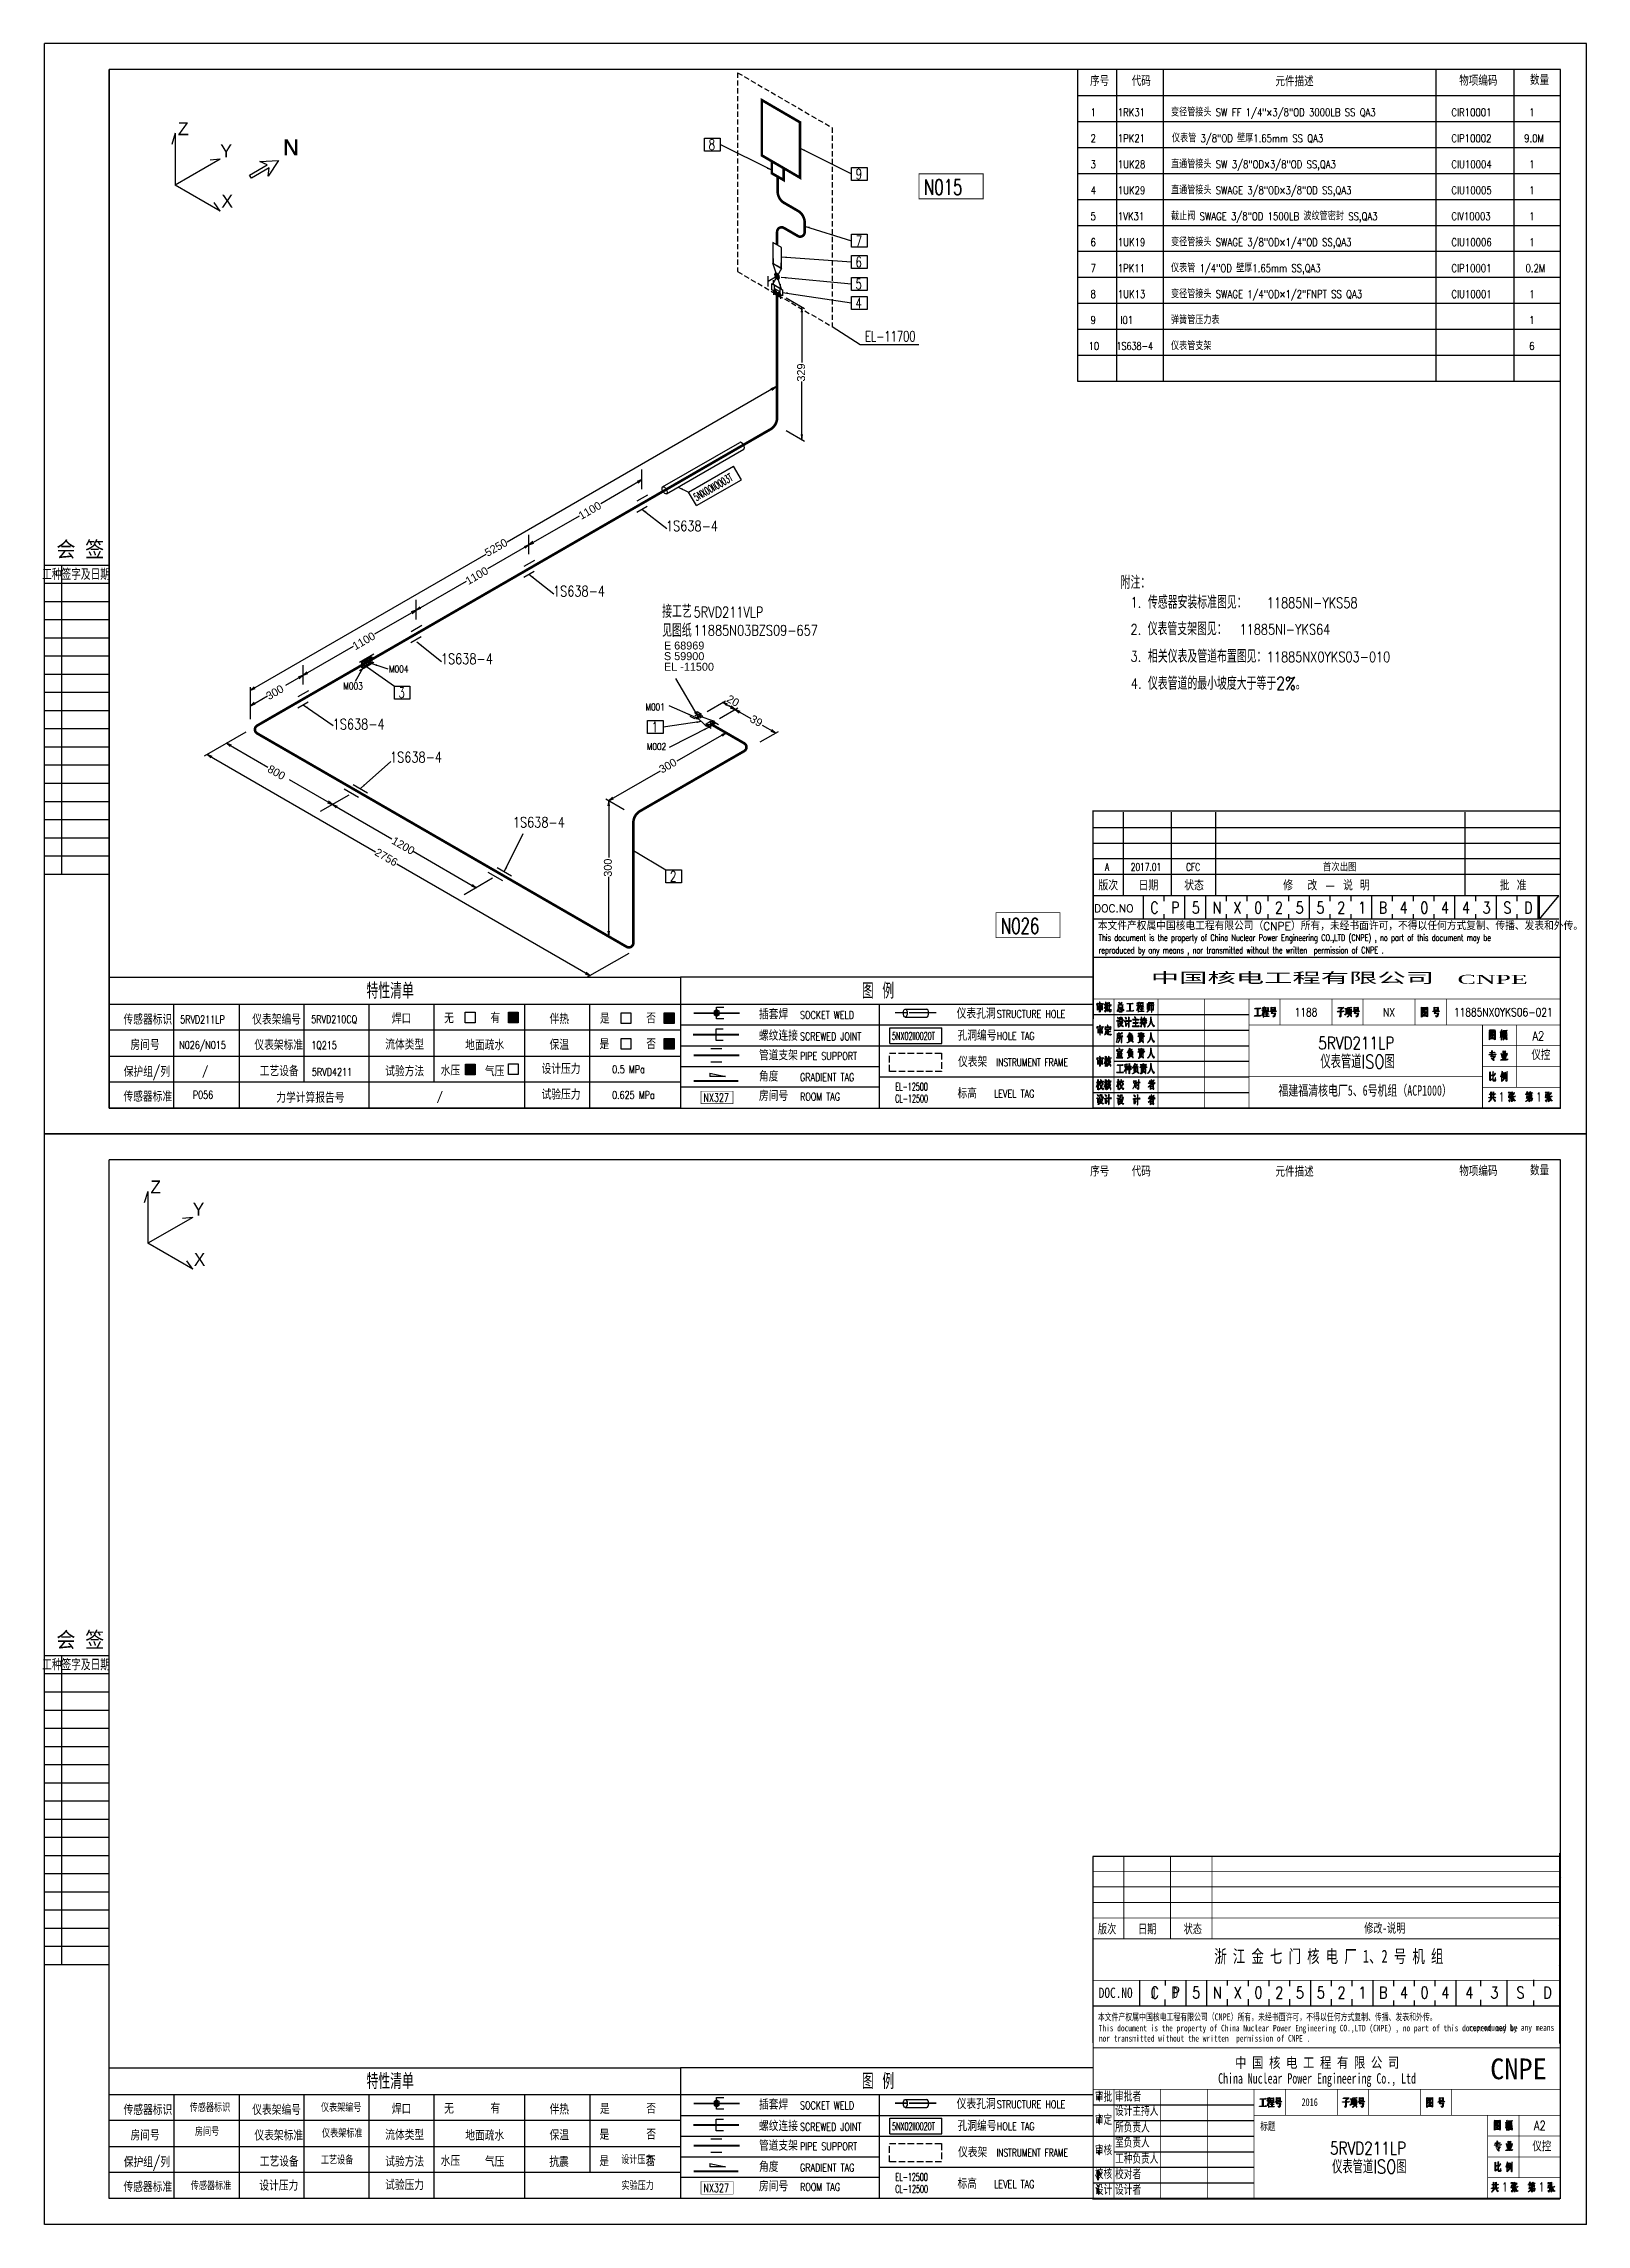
# Model space of a CAD drawing. Header units: inches. Extents: x 0 to 594, y 0 to 840.
import ezdxf
from ezdxf.enums import TextEntityAlignment as Align

# ---------------------------------------------------------------- set-up
doc = ezdxf.new("R2010")
doc.units = ezdxf.units.IN
doc.header["$MEASUREMENT"] = 0
for name, pattern in [('DASH', [0.35, 0.25, -0.1]), ('GT100', [1, 0.666667, -0.333333]), ('GT110', [3, 2, -1])]:
    doc.linetypes.add(name, pattern=pattern)
for name, color, linetype in [('1', 7, 'Continuous'), ('BORDER', 7, 'Continuous'), ('GT_1', 7, 'Continuous'), ('PUB_TEXT', 7, 'Continuous'), ('TEXT', 7, 'Continuous'), ('TK03', 7, 'Continuous'), ('修改层', 2, 'Continuous'), ('图框', 4, 'Continuous')]:
    doc.layers.add(name, color=color, linetype=linetype)
doc.styles.add('-华文新魏', font='STXINWEI.TTF', dxfattribs={"width": 0.7})
doc.styles.add('CHINESE-3', font='romand.shx', dxfattribs={"width": 0.8, "bigfont": 'ochinese.shx'})
doc.styles.add('HTX1', font='O8116901', dxfattribs={"width": 1.02})
doc.styles.add('HZ', font='txt_____.ttf', dxfattribs={"width": 0.7, "bigfont": 'HZTXT'})
doc.styles.add('OCHINESE', font='romant.shx', dxfattribs={"width": 0.7, "bigfont": 'OCHINESE.shx'})
doc.styles.add('ROMAND', font='romand__.ttf', dxfattribs={"width": 0.7, "bigfont": 'OCHINESE.shx'})
doc.styles.add('ROMANS', font='romans.shx', dxfattribs={"width": 0.8, "bigfont": 'ochinese.shx'})
doc.styles.add('ROMANT', font='romand.shx', dxfattribs={"width": 0.7})
doc.styles.add('RT', font='times.ttf', dxfattribs={"width": 0.7})
doc.styles.add('仿宋75', font='', dxfattribs={"width": 0.8, "height": 75})
doc.styles.add('宋体', font='', dxfattribs={"width": 0.7})
doc.styles.add('汉字', font='', dxfattribs={"width": 0.8, "height": 4})
doc.styles.get('仿宋75').set_extended_font_data('FangSong_GB2312')
doc.styles.get('宋体').set_extended_font_data('SimSun')
doc.styles.get('汉字').set_extended_font_data('FangSong_GB2312')
doc.dimstyles.new('25$7', dxfattribs={"dimtxt": 75, "dimasz": 75, "dimexe": 40, "dimexo": 30, "dimgap": 30, "dimtad": 1, "dimdec": 0, "dimzin": 0, "dimdsep": 46, "dimtxsty": '仿宋75', "dimblk": 'OBLIQUE', "dimcen": 0.09, "dimdle": 25, "dimclrd": 7, "dimclre": 256, "dimclrt": 256, "dimadec": 0, "dimazin": 0, "dimtfac": 1, "dimtdec": 0, "dimtofl": 0, "dimtmove": 0, "dimatfit": 3, "dimfxl": 1, "dimtolj": 1, "dimtzin": 0, "dimarcsym": 2})

msp = doc.modelspace()

# ---------------------------------------------------------------- texts
at = {"color": 0, "linetype": 'Continuous', "style": 'ROMANS'}
for s, width, p in [('1', 0.8, (403.25, 812.12)), ('1RK31', 0.8, (413.75, 812.12)), ('变径管接头 SW FF 1/4"×3/8"OD 3000LB SS QA3', 0.8, (434.25, 812.12)), ('CIR10001', 0.8, (542.25, 812.12)), ('1', 0.8, (572.25, 812.12)), ('2', 0.8, (403.25, 802.12)), ('1PK21', 0.8, (413.75, 802.12)), ('仪表管 3/8"OD 壁厚1.65mm SS QA3', 0.8, (434.61, 802.14)), ('CIP10002', 0.8, (542.25, 802.12)), ('9.0M', 0.8, (570.3, 802.12)), ('3', 0.8, (403.25, 792.12)), ('1UK28', 0.8, (413.75, 792.12)), ('直通管接头 SW 3/8"OD×3/8"OD SS,QA3', 0.8, (434.25, 792.12)), ('CIU10004', 0.8, (542.25, 792.12)), ('1', 0.8, (572.25, 792.12)), ('4', 0.8, (403.25, 782.12)), ('1UK29', 0.8, (413.75, 782.12)), ('直通管接头 SWAGE 3/8"OD×3/8"OD SS,QA3', 0.8, (434.25, 782.12)), ('CIU10005', 0.8, (542.25, 782.12)), ('1', 0.8, (572.25, 782.12)), ('5', 0.8, (403.25, 772.12)), ('1VK31', 0.8, (413.75, 772.12)), ('截止阀 SWAGE 3/8"OD 1500LB 波纹管密封 SS,QA3', 0.8, (434.25, 772.12)), ('CIV10003', 0.8, (542.25, 772.12)), ('1', 0.8, (572.25, 772.12)), ('6', 0.8, (403.25, 762.12)), ('1UK19', 0.8, (413.75, 762.12)), ('变径管接头 SWAGE 3/8"OD×1/4"OD SS,QA3', 0.8, (434.25, 762.12)), ('CIU10006', 0.8, (542.25, 762.12)), ('1', 0.8, (572.25, 762.12)), ('7', 0.8, (403.25, 752.12)), ('1PK11', 0.8, (413.75, 752.12)), ('仪表管 1/4"OD 壁厚1.65mm SS,QA3', 0.8, (434.25, 752.12)), ('CIP10001', 0.8, (542.25, 752.12)), ('0.2M', 0.8, (570.83, 752.12)), ('8', 0.8, (403.25, 742.12)), ('1UK13', 0.8, (413.75, 742.12)), ('变径管接头 SWAGE 1/4"OD×1/2"FNPT SS QA3', 0.8, (434.25, 742.12)), ('CIU10001', 0.8, (542.25, 742.12)), ('1', 0.8, (572.25, 742.12)), ('9', 0.8, (403.25, 732.12)), ('I01', 0.8, (414.72, 732.12)), ('弹簧管压力表', 0.8, (434.25, 732.12)), ('1', 0.8, (572.25, 732.12)), ('10', 0.8, (402.48, 722.12)), ('1S638-4', 0.75, (413.25, 722.12)), ('仪表管支架', 0.8, (434.25, 722.12)), ('6', 0.8, (572.25, 722.12))]:
    msp.add_text(s, height=3, dxfattribs=dict(at, width=width)).set_placement(p)
at = {"color": 7}
for s, height, style, width, p in [('1S638-4', 4, 'ROMANS', 0.8, (239.71, 652.33)), ('1S638-4', 4, 'ROMANS', 0.8, (196.19, 627.21)), ('1S638-4', 4, 'ROMANS', 0.8, (152.98, 601.14)), ('M004', 2.6, 'ROMANS', 0.8, (133.03, 597.94)), ('M003', 2.6, 'ROMANS', 0.8, (115.41, 591.36)), ('1S638-4', 4, 'ROMANS', 0.8, (111.32, 575.97)), ('M001', 2.6, 'ROMANS', 0.8, (231.79, 583.29)), ('1S638-4', 4, 'ROMANS', 0.8, (133.4, 563.26)), ('M002', 2.6, 'ROMANS', 0.8, (232.31, 568.03)), ('1S638-4', 4, 'ROMANS', 0.8, (180.71, 538.19)), ('特性清单', 6, 'OCHINESE', 0.8, (124.33, 472.23)), ('图 例', 6, 'OCHINESE', 0.8, (315.19, 472.23)), ('传感器标识', 4, 'OCHINESE', 0.75, (30.74, 462.25)), ('5RVD211LP', 3, 'ROMANS', 0.75, (52.57, 462.73)), ('仪表架编号', 4, 'OCHINESE', 0.75, (80.34, 462.25)), ('5RVD210CQ', 3, 'ROMANS', 0.75, (103.07, 462.82)), ('焊口', 4, 'OCHINESE', 0.75, (134.09, 462.6)), ('无', 4, 'OCHINESE', 0.75, (154.26, 462.73)), ('有', 4, 'OCHINESE', 0.75, (172.09, 462.82)), ('伴热', 4, 'OCHINESE', 0.75, (194.85, 462.45)), ('是', 4, 'OCHINESE', 0.75, (214.26, 462.65)), ('否', 4, 'OCHINESE', 0.75, (232.09, 462.74)), ('插套焊', 4, 'OCHINESE', 0.75, (275.52, 464.29)), ('SOCKET WELD', 3, 'ROMANS', 0.75, (291.33, 464.43)), ('仪表孔洞', 4, 'OCHINESE', 0.75, (351.68, 464.55)), ('STRUCTURE HOLE', 3, 'ROMANS', 0.75, (367.14, 464.84)), ('房间号', 4, 'OCHINESE', 0.75, (33.43, 452.45)), ('N026/N015', 3, 'ROMANS', 0.75, (52.2, 452.89)), ('仪表架标准', 4, 'OCHINESE', 0.75, (81.16, 452.41)), ('1Q215', 3, 'ROMANS', 0.75, (103.07, 452.82)), ('流体类型', 4, 'OCHINESE', 0.75, (131.55, 452.6)), ('地面疏水', 4, 'OCHINESE', 0.75, (162.37, 452.39)), ('保温', 4, 'OCHINESE', 0.75, (194.85, 452.5)), ('是', 4, 'OCHINESE', 0.75, (214.11, 452.71)), ('否', 4, 'OCHINESE', 0.75, (232.09, 452.8)), ('螺纹连接', 4, 'OCHINESE', 0.75, (275.52, 456.04)), ('SCREWED JOINT', 3, 'ROMANS', 0.75, (291.33, 456.18)), ('孔洞编号', 4, 'OCHINESE', 0.75, (352.02, 456.09)), ('HOLE TAG', 3, 'ROMANS', 0.75, (367.11, 456.37)), ('保护组/列', 4, 'OCHINESE', 0.75, (30.83, 442.13)), ('/', 3, 'ROMANS', 0.75, (61.12, 442.89)), ('工艺设备', 4, 'OCHINESE', 0.75, (83.21, 442.37)), ('5RVD4211', 3, 'ROMANS', 0.75, (103.34, 442.51)), ('试验方法', 4, 'OCHINESE', 0.75, (131.55, 442.31)), ('水压', 4, 'OCHINESE', 0.75, (152.91, 442.6)), ('气压', 4, 'OCHINESE', 0.75, (169.96, 442.33)), ('设计压力', 4, 'OCHINESE', 0.75, (191.78, 443.23)), ('0.5 MPa', 3, 'ROMANS', 0.75, (219, 443.54)), ('管道支架', 4, 'OCHINESE', 0.75, (275.52, 448.49)), ('PIPE SUPPORT', 3, 'ROMANS', 0.75, (291.33, 448.63)), ('仪表架', 4, 'OCHINESE', 0.75, (352.21, 445.94)), ('INSTRUMENT FRAME', 3, 'ROMANS', 0.7, (366.98, 446.22)), ('传感器标准', 4, 'OCHINESE', 0.75, (30.72, 432.57)), ('试验压力', 4, 'OCHINESE', 0.75, (191.78, 433.33)), ('房间号', 4, 'OCHINESE', 0.75, (275.52, 432.85)), ('角度', 4, 'OCHINESE', 0.75, (275.52, 440.34)), ('GRADIENT TAG', 3, 'ROMANS', 0.75, (291.33, 440.48)), ('标高', 4, 'OCHINESE', 0.75, (352.01, 433.82)), ('LEVEL TAG', 3, 'ROMANS', 0.75, (366.08, 434.11)), ('P056', 3, 'ROMANS', 0.75, (57.44, 433.69)), ('力学计算报告号', 4, 'OCHINESE', 0.75, (89.61, 432.13)), ('/', 3, 'ROMANS', 0.75, (151.53, 433.06)), ('0.625 MPa', 3, 'ROMANS', 0.75, (218.96, 433.62)), ('ROOM TAG', 3, 'ROMANS', 0.75, (291.33, 432.99))]:
    msp.add_text(s, height=height, dxfattribs=dict(at, style=style, width=width)).set_placement(p)
at = {"layer": '1', "color": 7}
for s, height, style, width, p in [('A', 3, 'ROMAND', 0.7, (408.82, 521.48)), ('2017.01', 3, 'ROMAND', 0.7, (418.74, 521.44)), ('CFC', 3, 'ROMAND', 0.7, (440.08, 521.44)), ('首次出图', 2.88, '汉字', 0.8, (492.78, 521.66)), ('福建福清核电厂5、6号机组（ACP1000）', 4, '宋体', 0.7, (475.63, 434.88))]:
    msp.add_text(s, height=height, dxfattribs=dict(at, style=style, width=width)).set_placement(p)
for s, height, style, p in [('版次', 4, 'OCHINESE', (406.28, 513.92)), ('日期 ', 4, 'OCHINESE', (421.74, 513.92)), ('状态', 4, 'OCHINESE', (439.31, 513.92)), ('修  改 - 说 明', 4, 'OCHINESE', (477.47, 513.92)), ('批 准', 4, 'OCHINESE', (560.87, 513.92)), ('DOC.NO', 3, 'ROMAND', (404.62, 505.51))]:
    msp.add_text(s, height=height, dxfattribs=dict(at, style=style)).set_placement(p)
at = {"layer": '1', "color": 7, "ltscale": 0.8, "style": 'OCHINESE'}
msp.add_text('本文件产权属中国核电工程有限公司（CNPE）所有，未经书面许可，不得以任何方式复制、传播、发表和外传。', height=3, dxfattribs=at).set_placement((406.05, 498.68))
at = {"layer": '1', "color": 7, "ltscale": 0.8, "style": 'ROMANT', "width": 0.7}
for s, p in [('This document is the property of China Nuclear Power Engineering CO.,LTD (CNPE) , no part of this document may be', (406.37, 494.48)), ('reproduced by any means , nor transmitted without the written  permission of CNPE .', (406.37, 489.69))]:
    msp.add_text(s, height=2.5, dxfattribs=at).set_placement(p)
at = {"layer": 'GT_1'}
for s, height, style, width, p in [('序号', 4, 'OCHINESE', 0.8, (403.07, 823.76)), ('代码', 4, 'OCHINESE', 0.8, (419.1, 823.76)), ('元件描述', 4, 'OCHINESE', 0.8, (474.48, 823.65)), ('物项编码', 4, 'OCHINESE', 0.8, (545.27, 823.89)), ('数量', 4, 'OCHINESE', 0.8, (572.54, 824.14)), ('N', 6.25, 'HTX1', 1.02, (92.07, 797.05)), ('N', 6.25, 'HTX1', 1.02, (92.27, 797.05)), ('附注：', 5, 'OCHINESE', 0.8, (414.85, 630.06)), ('接工艺', 5, 'OCHINESE', 0.8, (238.22, 618.92)), ('5RVD211VLP', 4, 'ROMANS', 0.8, (250.35, 619.11)), ('1.', 4, 'ROMANS', 0.8, (418.67, 622.91)), ('传感器安装标准图见：', 5, 'OCHINESE', 0.8, (425.37, 622.45)), ('11885NI-YKS58', 4, 'ROMANS', 0.8, (471.14, 622.72)), ('见图纸', 5, 'OCHINESE', 0.8, (238.22, 611.61)), ('11885N03BZS09-657', 4, 'ROMANS', 0.8, (250.35, 612.13)), ('2.', 4, 'ROMANS', 0.8, (418.67, 612.49)), ('仪表管支架图见：', 5, 'OCHINESE', 0.8, (425.28, 612.22)), ('11885NI-YKS64', 4, 'ROMANS', 0.8, (460.64, 612.48)), ('S 59900', 3.062, 'HTX1', 1.02, (238.92, 602.64)), ('E 68969', 3.062, 'HTX1', 1.02, (238.92, 606.73)), ('3.', 4, 'ROMANS', 0.8, (418.67, 602.07)), ('相关仪表及管道布置图见：', 5, 'OCHINESE', 0.8, (425.37, 601.62)), ('11885NX0YKS03-010', 4, 'ROMANS', 0.8, (471.14, 601.89)), ('EL -11500', 3.062, 'HTX1', 1.02, (238.92, 598.56)), ('仪表管道的最小坡度大于等于2%%%。', 5, 'OCHINESE', 0.8, (425.37, 591.2)), ('4.', 4, 'ROMANS', 0.8, (418.8, 591.6))]:
    msp.add_text(s, height=height, dxfattribs=dict(at, style=style, width=width)).set_placement(p)
at = {"layer": 'GT_1', "color": 7, "style": 'HTX1', "width": 1.02}
for s, p in [('Z', (51.69, 804.85)), ('Y', (67.99, 796.29)), ('X', (68.41, 776.97))]:
    msp.add_text(s, height=5, dxfattribs=at).set_placement(p)
at = {"layer": 'GT_1', "style": 'HTX1', "width": 1.02}
for s, rotation, p in [('329', 90, (293.27, 709.93)), ('1100', 30, (207.09, 656.63)), ('5250', 30, (170.99, 642.37)), ('1100', 30, (163.56, 631.51)), ('1100', 30, (120.04, 606.39)), ('300', 30, (86.77, 587.19)), ('20', 330, (262.76, 586.85)), ('39', 330, (271.74, 579.1)), ('300', 30, (238.15, 558.92)), ('800', 330, (85.88, 559.81)), ('2756', 330, (127.19, 527.73)), ('1200', 330, (133.7, 532.17)), ('300', 90, (218.84, 519.21))]:
    msp.add_text(s, height=3.062, rotation=rotation, dxfattribs=at).set_placement(p)
at = {"layer": 'PUB_TEXT', "color": 7, "width": 2}
for s, height, style, p in [('中国核电工程有限公司', 4, '-华文新魏', (426.46, 478.27)), ('CNPE', 3.5, 'RT', (544.62, 477.92))]:
    msp.add_text(s, height=height, dxfattribs=dict(at, style=style)).set_placement(p)
at = {"layer": 'TK03', "color": 2, "linetype": 'Continuous', "style": 'ROMAND', "width": 0.8}
for s, p in [('C', (426.27, 505.04)), ('P', (434.27, 505.04)), ('5', (442.27, 505.04)), ('N', (450.27, 505.04)), ('X', (458.27, 505.04)), ('0', (466.27, 505.04)), ('2', (474.27, 505.04)), ('5', (482.27, 505.04)), ('5', (490.27, 505.04)), ('2', (498.27, 505.04)), ('1', (506.27, 505.04)), ('B', (514.27, 505.04)), ('4', (522.27, 505.04)), ('0', (530.27, 505.04)), ('4', (538.27, 505.04)), ('4', (546.27, 505.04)), ('3', (554.27, 505.04)), ('S', (562.27, 505.04)), ('D', (570.27, 505.04)), ('C', (426.39, 87.15)), ('P', (434.39, 87.15)), ('5', (442.39, 87.15)), ('N', (450.39, 87.15)), ('X', (458.39, 87.15)), ('0', (466.39, 87.15)), ('2', (474.39, 87.15)), ('5', (482.39, 87.15)), ('5', (490.39, 87.15)), ('2', (498.39, 87.15)), ('1', (506.39, 87.15)), ('B', (514.39, 87.15)), ('4', (522.39, 87.15)), ('0', (530.39, 87.15)), ('4', (538.39, 87.15)), ('4', (547.6, 87.15)), ('3', (557.27, 87.15)), ('S', (567.3, 87.15)), ('D', (577.64, 87.15))]:
    msp.add_text(s, height=4.5, dxfattribs=at).set_placement(p)
at = {"layer": 'TK03', "color": 2, "style": 'ROMAND', "width": 0.8}
for s, height, p in [('1188', 3.2, (486.25, 465.43)), ('NX', 3.2, (518.25, 465.43)), ('11885NX0YKS06-021', 3.2, (562.25, 465.43)), ('A2', 3.5, (575.75, 456.08)), ('1', 3.5, (561.61, 432.66)), ('1', 3.5, (576, 432.66))]:
    msp.add_text(s, height=height, dxfattribs=at).set_placement(p, align=Align.CENTER)
at = {"layer": 'TK03', "color": 2, "width": 0.8}
for s, height, style, p in [('5RVD211LP', 4.8, 'ROMAND', (490.96, 452.75)), ('仪表管道ISO图', 5.2, 'CHINESE-3', (491.79, 445.4)), ('仪控', 3.5, 'CHINESE-3', (573.11, 448.69)), ('5RVD211LP', 4.8, 'ROMAND', (495.5, 27.07)), ('仪表管道ISO图', 5.2, 'CHINESE-3', (496.33, 19.72))]:
    msp.add_text(s, height=height, dxfattribs=dict(at, style=style)).set_placement(p)

# ---------------------------------------------------------------- blocks, each defined once
blk = doc.blocks.new('会签')
at = {"color": 0}
for p, q in [((3629.69, -1305.73), (3604.69, -1305.73)), ((3611.37, -1424.73), (3611.37, -1305.73)), ((3629.69, -1312.73), (3604.69, -1312.73)), ((3629.69, -1319.73), (3604.69, -1319.73)), ((3629.69, -1326.73), (3604.69, -1326.73)), ((3629.69, -1333.73), (3604.69, -1333.73)), ((3629.69, -1340.73), (3604.69, -1340.73)), ((3629.69, -1347.73), (3604.69, -1347.73)), ((3629.69, -1354.73), (3604.69, -1354.73)), ((3629.69, -1361.73), (3604.69, -1361.73)), ((3629.69, -1368.73), (3604.69, -1368.73)), ((3629.69, -1375.73), (3604.69, -1375.73)), ((3629.69, -1382.73), (3604.69, -1382.73)), ((3629.69, -1389.73), (3604.69, -1389.73)), ((3629.69, -1396.73), (3604.69, -1396.73)), ((3629.69, -1403.73), (3604.69, -1403.73)), ((3629.69, -1410.73), (3604.69, -1410.73)), ((3629.69, -1417.73), (3604.69, -1417.73)), ((3629.69, -1424.73), (3604.69, -1424.73))]:
    blk.add_line(p, q, dxfattribs=at)
for s, height, style, width, p in [('会 签  ', 6, 'HZ', 0.9, (3622.23, -1302.52)), ('工种签字及日期', 3.8, 'ROMAND', 0.7, (3616.9, -1310.89))]:
    blk.add_text(s, height=height, dxfattribs=dict(at, style=style, width=width)).set_placement(p, align=Align.CENTER)
blk = doc.blocks.new('房间号')
at = {"color": 7, "const_width": 0.2}
blk.add_lwpolyline([(0, 6.02), (15.42, 6.02), (15.42, 0), (0, 0)], close=True, dxfattribs=at)
at = {"color": 7, "style": 'ROMANS', "width": 0.7, "flags": 8}
blk.add_attdef('KX201', (1.2, 0.95), '', height=4, dxfattribs=at)
blk = doc.blocks.new('标高')
at = {"color": 7, "style": 'ROMANS', "width": 0.6, "flags": 8}
blk.add_attdef('EL:-12500', text='', height=4, dxfattribs=at).set_placement((10, 1.2), align=Align.CENTER)
blk = doc.blocks.new('孔洞编号')
at = {"color": 4}
for p, q in [((0, 6), (20, 6)), ((0, 0), (0, 6)), ((0, 0), (20, 0)), ((20, 0), (20, 6))]:
    blk.add_line(p, q, dxfattribs=at)
at = {"color": 7, "style": 'ROMANS', "width": 0.6}
blk.add_attdef('5KX02II0020T', (0.84, 1.4), '', height=3, dxfattribs=at)
blk = doc.blocks.new('_Oblique')
at = {"color": 0, "linetype": 'ByBlock', "lineweight": -2}
blk.add_line((-0.5, -0.5), (0.5, 0.5), dxfattribs=at)
blk = doc.blocks.new('管阀件编号')
at = {"color": 1}
blk.add_lwpolyline([(1.19, -0.67), (7.19, -0.67), (7.19, -5.67), (1.19, -5.67)], close=True, dxfattribs=at)
at = {"color": 1, "style": 'ROMANS', "width": 0.8}
blk.add_attdef('10', text='', height=4, dxfattribs=at).set_placement((3.98, -5.22), align=Align.CENTER)
blk = doc.blocks.new('焊口无')
at = {"layer": '图框', "color": 4}
blk.add_lwpolyline([(323.73, 231.5), (327.54, 231.5), (327.54, 227.42), (323.73, 227.42)], close=True, dxfattribs=at)
blk = doc.blocks.new('图签')
at = {"layer": '1'}
h = blk.add_hatch(color=7, dxfattribs=at)
h.paths.add_polyline_path([(-114.56, 38.27), (-113.46, 38.27), (-113.67, 38.57), (-113.82, 38.36), (-115.81, 38.36), (-115.72, 38.23), (-115.6, 38.27), (-115.49, 38.27), (-114.73, 38.27), (-114.73, 35.54), (-115.98, 35.54), (-115.88, 35.41), (-115.77, 35.45), (-115.65, 35.46), (-113.31, 35.46), (-113.53, 35.77), (-113.69, 35.54), (-114.56, 35.54)])
h.paths.add_polyline_path([(-112.3, 36.78), (-112.31, 37.06), (-112.31, 37.19), (-112.21, 37.06), (-112.14, 36.91), (-112.09, 36.77), (-112.07, 36.72), (-112.01, 36.59), (-111.94, 36.63), (-111.93, 36.66), (-111.91, 36.81), (-111.95, 36.97), (-111.96, 36.97), (-112.03, 37.06), (-112.14, 37.15), (-112.27, 37.24), (-112.31, 37.26), (-112.31, 37.59), (-111.82, 37.59), (-112, 37.86), (-112.13, 37.68), (-112.31, 37.68), (-112.31, 38.51), (-112.14, 38.55), (-112.01, 38.58), (-111.91, 38.59), (-111.89, 38.59), (-112.04, 38.89), (-112.11, 38.82), (-112.21, 38.75), (-112.35, 38.67), (-112.42, 38.64), (-112.56, 38.58), (-112.68, 38.54), (-112.8, 38.5), (-112.91, 38.47), (-112.95, 38.46), (-112.95, 38.39), (-112.79, 38.42), (-112.65, 38.44), (-112.54, 38.46), (-112.46, 38.47), (-112.46, 37.68), (-113.04, 37.68), (-112.95, 37.54), (-112.84, 37.59), (-112.49, 37.59), (-112.51, 37.44), (-112.54, 37.28), (-112.58, 37.11), (-112.62, 36.93), (-112.67, 36.74), (-112.71, 36.59), (-112.76, 36.43), (-112.81, 36.28), (-112.87, 36.12), (-112.93, 35.96), (-113, 35.8), (-113.03, 35.74), (-113.01, 35.69), (-112.85, 35.95), (-112.78, 36.08), (-112.72, 36.23), (-112.65, 36.38), (-112.59, 36.54), (-112.54, 36.7), (-112.48, 36.88), (-112.46, 36.97), (-112.46, 36.74), (-112.46, 35.58), (-112.46, 35.42), (-112.46, 35.28), (-112.47, 35.15), (-112.47, 35.04), (-112.29, 35.16), (-112.29, 35.22), (-112.3, 35.31), (-112.3, 35.54), (-112.3, 35.69)])
h.paths.add_polyline_path([(-110.53, 38.46), (-110.43, 38.56), (-110.59, 38.79), (-110.7, 38.64), (-111.55, 38.64), (-111.73, 38.79), (-111.72, 38.62), (-111.72, 38.62), (-111.72, 38.44), (-111.71, 38.26), (-111.71, 37.88), (-111.72, 37.7), (-111.72, 37.53), (-111.72, 37.35), (-111.72, 37.29), (-111.56, 37.39), (-111.56, 37.59), (-110.69, 37.59), (-110.69, 37.37), (-110.52, 37.46), (-110.52, 37.56), (-110.53, 37.69), (-110.53, 37.86), (-110.53, 38.06)])
h.paths.add_polyline_path([(-111.56, 38.56), (-110.69, 38.56), (-110.69, 37.68), (-111.56, 37.68)], flags=16)
h.paths.add_polyline_path([(-111.06, 36.99), (-110.35, 36.99), (-110.53, 37.26), (-110.66, 37.07), (-111.88, 37.07), (-111.78, 36.94), (-111.68, 36.99), (-111.21, 36.99), (-111.21, 36.26), (-111.81, 36.26), (-111.71, 36.13), (-111.61, 36.17), (-111.21, 36.17), (-111.21, 35.39), (-112.05, 35.39), (-111.96, 35.26), (-111.84, 35.3), (-111.72, 35.31), (-110.26, 35.31), (-110.46, 35.59), (-110.61, 35.39), (-111.06, 35.39), (-111.06, 36.17), (-110.41, 36.17), (-110.59, 36.44), (-110.72, 36.26), (-111.06, 36.26)])
h.paths.add_polyline_path([(-107.92, 38.01), (-107.92, 38.57), (-107.83, 38.69), (-107.99, 38.89), (-108.1, 38.73), (-109.25, 38.73), (-109.42, 38.86), (-109.42, 38.69), (-109.42, 38.51), (-109.42, 38.33), (-109.42, 37.97), (-109.42, 37.79), (-109.42, 37.62), (-109.42, 37.45), (-109.42, 37.44), (-109.25, 37.53), (-109.25, 37.69), (-108.09, 37.69), (-108.09, 37.51), (-107.91, 37.61), (-107.92, 37.71), (-107.92, 37.84)])
h.paths.add_polyline_path([(-109.25, 38.64), (-108.09, 38.64), (-108.09, 37.78), (-109.25, 37.78)], flags=16)
h.paths.add_polyline_path([(-108.91, 37.17), (-107.36, 37.17), (-107.57, 37.47), (-107.73, 37.26), (-109.97, 37.26), (-109.88, 37.13), (-109.78, 37.17), (-109.11, 37.17), (-109.15, 36.98), (-109.19, 36.82), (-109.21, 36.78), (-109.28, 36.63), (-109.34, 36.56), (-109.21, 36.33), (-109.1, 36.48), (-108.03, 36.48), (-108.06, 36.2), (-108.09, 35.96), (-108.12, 35.78), (-108.16, 35.63), (-108.2, 35.54), (-108.24, 35.48), (-108.32, 35.45), (-108.42, 35.45), (-108.54, 35.48), (-108.69, 35.52), (-108.82, 35.58), (-108.83, 35.51), (-108.69, 35.41), (-108.58, 35.31), (-108.51, 35.2), (-108.48, 35.08), (-108.47, 35.06), (-108.33, 35.12), (-108.22, 35.17), (-108.2, 35.19), (-108.11, 35.28), (-108.04, 35.38), (-108.01, 35.44), (-107.98, 35.55), (-107.95, 35.7), (-107.92, 35.89), (-107.88, 36.13), (-107.85, 36.38), (-107.74, 36.49), (-107.91, 36.74), (-108.04, 36.56), (-109.08, 36.56)])
h = blk.add_hatch(color=7, dxfattribs=at)
h.paths.add_polyline_path([(-82.55, 35.49), (-82.55, 37.13), (-81.32, 37.13), (-81.59, 37.49), (-81.78, 37.21), (-82.55, 37.21), (-82.55, 37.53), (-82.42, 37.62), (-82.52, 37.72), (-82.4, 37.85), (-82.28, 37.96), (-82.18, 38.06), (-82.08, 38.15), (-81.98, 38.23), (-81.9, 38.31), (-81.75, 38.41), (-81.63, 38.45), (-81.54, 38.46), (-81.78, 38.84), (-81.94, 38.64), (-83.74, 38.64), (-83.64, 38.51), (-83.53, 38.54), (-83.41, 38.56), (-81.93, 38.56), (-82.57, 37.78), (-82.73, 37.92), (-82.72, 37.4), (-82.72, 37.21), (-84.01, 37.21), (-83.91, 37.07), (-83.79, 37.11), (-83.68, 37.13), (-82.72, 37.13), (-82.72, 35.71), (-82.75, 35.53), (-82.82, 35.49), (-82.9, 35.5), (-83.01, 35.51), (-83.16, 35.54), (-83.23, 35.56), (-83.23, 35.48), (-83.09, 35.4), (-82.97, 35.31), (-82.9, 35.2), (-82.85, 35.09), (-82.85, 35.04), (-82.72, 35.12), (-82.63, 35.22), (-82.57, 35.34)])
h.paths.add_polyline_path([(-79.62, 37.88), (-78.76, 37.88), (-78.76, 36.07), (-78.59, 36.21), (-78.6, 36.39), (-78.61, 36.74), (-78.61, 37.81), (-78.5, 37.91), (-78.69, 38.12), (-78.79, 37.96), (-79.32, 37.96), (-79.25, 38.17), (-79.2, 38.36), (-79.15, 38.5), (-79.11, 38.62), (-79.11, 38.63), (-78.36, 38.63), (-78.57, 38.91), (-78.72, 38.71), (-80.01, 38.71), (-79.91, 38.57), (-79.79, 38.61), (-79.68, 38.63), (-79.32, 38.63), (-79.33, 38.5), (-79.34, 38.34), (-79.37, 38.14), (-79.39, 37.96), (-79.61, 37.96), (-79.78, 38.09), (-79.78, 37.92), (-79.78, 37.75), (-79.78, 37.4), (-79.77, 37.21), (-79.77, 36.83), (-79.78, 36.63), (-79.78, 36.45), (-79.78, 36.28), (-79.78, 36.12), (-79.78, 36.01), (-79.62, 36.16)])
h.paths.add_polyline_path([(-80.17, 36.41), (-80, 36.52), (-79.95, 36.56), (-79.97, 36.62), (-80.39, 36.42), (-80.39, 38.24), (-79.92, 38.24), (-80.11, 38.51), (-80.25, 38.33), (-81.01, 38.33), (-80.91, 38.19), (-80.8, 38.23), (-80.68, 38.24), (-80.54, 38.24), (-80.54, 36.36), (-80.72, 36.27), (-80.86, 36.21), (-80.97, 36.17), (-81.03, 36.14), (-81.04, 36.14), (-80.9, 35.83), (-80.84, 35.93), (-80.76, 36.01), (-80.72, 36.04), (-80.65, 36.09), (-80.57, 36.15), (-80.46, 36.23), (-80.33, 36.31)])
h.paths.add_polyline_path([(-79.19, 36.03), (-79.17, 36.13), (-79.15, 36.26), (-79.13, 36.42), (-79.12, 36.6), (-79.12, 36.79), (-79.11, 37.01), (-79.11, 37.24), (-79, 37.36), (-79.27, 37.58), (-79.27, 37.39), (-79.27, 37.03), (-79.28, 36.68), (-79.28, 36.51), (-79.3, 36.31), (-79.33, 36.13), (-79.37, 35.96), (-79.42, 35.82), (-79.47, 35.72), (-79.53, 35.63), (-79.6, 35.54), (-79.69, 35.45), (-79.8, 35.35), (-79.92, 35.26), (-80.06, 35.16), (-80.15, 35.11), (-80.11, 35.06), (-79.96, 35.13), (-79.84, 35.21), (-79.72, 35.29), (-79.62, 35.36), (-79.53, 35.43), (-79.48, 35.48), (-79.39, 35.59), (-79.31, 35.71), (-79.24, 35.86)])
h.paths.add_polyline_path([(-78.72, 35.78), (-78.84, 35.88), (-78.99, 36), (-79.1, 36.09), (-79.12, 36.04), (-79.01, 35.89), (-78.91, 35.77), (-78.83, 35.66), (-78.77, 35.58), (-78.68, 35.44), (-78.61, 35.3), (-78.56, 35.21), (-78.49, 35.11), (-78.43, 35.21), (-78.43, 35.38), (-78.48, 35.52), (-78.5, 35.56), (-78.55, 35.62), (-78.62, 35.69)])
h.paths.add_polyline_path([(-75.95, 38.01), (-75.95, 38.57), (-75.86, 38.69), (-76.02, 38.89), (-76.12, 38.73), (-77.28, 38.73), (-77.45, 38.86), (-77.45, 38.69), (-77.44, 38.51), (-77.44, 37.79), (-77.45, 37.62), (-77.45, 37.45), (-77.45, 37.44), (-77.28, 37.53), (-77.28, 37.69), (-76.11, 37.69), (-76.11, 37.51), (-75.94, 37.61), (-75.94, 37.71), (-75.94, 37.84)])
h.paths.add_polyline_path([(-77.28, 38.64), (-76.11, 38.64), (-76.11, 37.78), (-77.28, 37.78)], flags=16)
h.paths.add_polyline_path([(-76.94, 37.17), (-75.39, 37.17), (-75.6, 37.47), (-75.75, 37.26), (-78, 37.26), (-77.91, 37.13), (-77.8, 37.17), (-77.14, 37.17), (-77.18, 36.98), (-77.21, 36.82), (-77.23, 36.78), (-77.31, 36.63), (-77.37, 36.56), (-77.23, 36.33), (-77.12, 36.48), (-76.05, 36.48), (-76.08, 36.2), (-76.12, 35.96), (-76.15, 35.78), (-76.19, 35.63), (-76.23, 35.54), (-76.27, 35.48), (-76.27, 35.48), (-76.35, 35.45), (-76.45, 35.45), (-76.56, 35.48), (-76.72, 35.52), (-76.84, 35.58), (-76.86, 35.51), (-76.72, 35.41), (-76.61, 35.31), (-76.54, 35.2), (-76.5, 35.08), (-76.5, 35.06), (-76.36, 35.12), (-76.25, 35.17), (-76.23, 35.19), (-76.13, 35.28), (-76.07, 35.38), (-76.04, 35.44), (-76.01, 35.55), (-75.98, 35.7), (-75.94, 35.89), (-75.91, 36.13), (-75.88, 36.38), (-75.76, 36.49), (-75.94, 36.74), (-76.07, 36.56), (-77.1, 36.56)])
h = blk.add_hatch(color=7, dxfattribs=at)
h.paths.add_polyline_path([(-49.26, 35.75), (-49.26, 38.59), (-49.19, 38.69), (-49.35, 38.89), (-49.45, 38.74), (-51.28, 38.74), (-51.46, 38.89), (-51.46, 38.7), (-51.45, 38.52), (-51.45, 35.38), (-51.46, 35.21), (-51.46, 35.06), (-51.29, 35.16), (-51.29, 35.44), (-49.42, 35.44), (-49.42, 35.09), (-49.25, 35.22), (-49.26, 35.39), (-49.26, 35.57)])
h.paths.add_polyline_path([(-51.29, 36.52), (-51.17, 36.59), (-51.06, 36.65), (-50.94, 36.72), (-50.83, 36.8), (-50.73, 36.89), (-50.62, 36.98), (-50.52, 37.08), (-50.42, 37.19), (-50.41, 37.21), (-50.31, 37.09), (-50.22, 36.98), (-50.12, 36.88), (-50.01, 36.79), (-49.9, 36.72), (-49.78, 36.66), (-49.68, 36.61), (-49.63, 36.72), (-49.52, 36.8), (-49.47, 36.82), (-49.47, 36.89), (-49.61, 36.91), (-49.74, 36.94), (-49.86, 36.98), (-49.98, 37.04), (-50.08, 37.1), (-50.18, 37.19), (-50.27, 37.28), (-50.31, 37.34), (-50.21, 37.49), (-50.13, 37.63), (-50.05, 37.75), (-50, 37.84), (-49.9, 37.97), (-49.8, 38.06), (-49.76, 38.08), (-49.96, 38.37), (-50.06, 38.21), (-50.65, 38.21), (-50.58, 38.36), (-50.56, 38.39), (-50.46, 38.49), (-50.69, 38.66), (-49.42, 38.66), (-49.42, 35.52), (-51.29, 35.52)], flags=16)
h.paths.add_polyline_path([(-50.85, 36.16), (-50.85, 36.23), (-50.53, 36.18), (-50.4, 36.15), (-50.29, 36.12), (-50.2, 36.09), (-50.13, 36.06), (-50.06, 36.01), (-49.98, 35.89), (-49.96, 35.74), (-49.97, 35.68), (-50.02, 35.63), (-50.13, 35.72), (-50.14, 35.75), (-50.21, 35.81), (-50.3, 35.88), (-50.41, 35.95), (-50.53, 36.02), (-50.68, 36.09)], flags=0)
h.paths.add_polyline_path([(-51.29, 36.59), (-51.29, 38.66), (-50.71, 38.66), (-50.72, 38.54), (-50.76, 38.37), (-50.82, 38.18), (-50.85, 38.09), (-50.9, 37.93), (-50.96, 37.78), (-51.02, 37.62), (-51.09, 37.47), (-51.16, 37.33), (-51.13, 37.29), (-51.05, 37.42), (-50.97, 37.55), (-50.89, 37.69), (-50.81, 37.83), (-50.75, 37.99), (-50.73, 38.02), (-50.69, 37.87), (-50.64, 37.71), (-50.58, 37.56), (-50.51, 37.4), (-50.49, 37.34), (-50.56, 37.24), (-50.65, 37.14), (-50.74, 37.04), (-50.84, 36.94), (-50.95, 36.85), (-51.06, 36.76), (-51.19, 36.66)], flags=16)
h.paths.add_polyline_path([(-50.61, 36.78), (-50.6, 36.84), (-50.53, 36.82), (-50.39, 36.77), (-50.28, 36.72), (-50.19, 36.68), (-50.11, 36.57), (-50.1, 36.41), (-50.14, 36.3), (-50.22, 36.38), (-50.28, 36.45), (-50.36, 36.55), (-50.48, 36.65)], flags=0)
h.paths.add_polyline_path([(-50.41, 37.47), (-50.47, 37.58), (-50.53, 37.71), (-50.6, 37.87), (-50.66, 38.06), (-50.69, 38.12), (-50.06, 38.12), (-50.14, 37.96), (-50.21, 37.8), (-50.28, 37.67), (-50.36, 37.54)], flags=16)
h.paths.add_polyline_path([(-45.15, 38.01), (-45.15, 38.57), (-45.06, 38.69), (-45.22, 38.89), (-45.32, 38.73), (-46.47, 38.73), (-46.65, 38.86), (-46.64, 38.69), (-46.64, 38.51), (-46.64, 37.79), (-46.64, 37.62), (-46.65, 37.45), (-46.65, 37.44), (-46.47, 37.53), (-46.47, 37.69), (-45.31, 37.69), (-45.31, 37.51), (-45.14, 37.61), (-45.14, 37.71), (-45.14, 37.84)])
h.paths.add_polyline_path([(-46.47, 38.64), (-45.31, 38.64), (-45.31, 37.78), (-46.47, 37.78)], flags=16)
h.paths.add_polyline_path([(-46.14, 37.17), (-44.59, 37.17), (-44.79, 37.47), (-44.95, 37.26), (-47.2, 37.26), (-47.1, 37.13), (-47, 37.17), (-46.34, 37.17), (-46.37, 36.98), (-46.41, 36.82), (-46.43, 36.78), (-46.51, 36.63), (-46.57, 36.56), (-46.43, 36.33), (-46.32, 36.48), (-45.25, 36.48), (-45.28, 36.2), (-45.32, 35.96), (-45.35, 35.78), (-45.39, 35.63), (-45.43, 35.54), (-45.46, 35.48), (-45.54, 35.45), (-45.64, 35.45), (-45.76, 35.48), (-45.91, 35.52), (-46.04, 35.58), (-46.06, 35.51), (-45.91, 35.41), (-45.8, 35.31), (-45.73, 35.2), (-45.7, 35.08), (-45.7, 35.06), (-45.55, 35.12), (-45.45, 35.17), (-45.43, 35.19), (-45.33, 35.28), (-45.26, 35.38), (-45.24, 35.44), (-45.21, 35.55), (-45.17, 35.7), (-45.14, 35.89), (-45.11, 36.13), (-45.07, 36.38), (-44.96, 36.49), (-45.14, 36.74), (-45.26, 36.56), (-46.3, 36.56)])
h = blk.add_hatch(color=7, dxfattribs=at)
h.paths.add_polyline_path([(-23.17, 29.79), (-23.1, 29.9), (-23.26, 30.09), (-23.35, 29.94), (-25.18, 29.94), (-25.37, 30.09), (-25.36, 29.9), (-25.36, 29.72), (-25.36, 29.55), (-25.36, 29.46), (-25.36, 26.95), (-25.36, 26.76), (-25.36, 26.59), (-25.37, 26.41), (-25.37, 26.26), (-25.2, 26.36), (-25.2, 26.65), (-23.33, 26.65), (-23.33, 26.3), (-23.16, 26.43), (-23.16, 26.59), (-23.17, 26.77), (-23.17, 26.96), (-23.17, 27.03)])
h.paths.add_polyline_path([(-25.2, 29.86), (-24.61, 29.86), (-23.33, 29.86), (-23.33, 26.73), (-25.2, 26.73), (-25.2, 27.73)], flags=16)
h.paths.add_polyline_path([(-25.09, 27.87), (-24.97, 27.96), (-24.86, 28.05), (-24.75, 28.15), (-24.65, 28.24), (-24.56, 28.34), (-24.47, 28.44), (-24.39, 28.55), (-24.42, 28.6), (-24.48, 28.76), (-24.54, 28.92), (-24.59, 29.07), (-24.64, 29.23), (-24.65, 29.19), (-24.72, 29.04), (-24.79, 28.89), (-24.87, 28.75), (-24.95, 28.62), (-25.03, 28.49), (-25.07, 28.53), (-25.07, 28.53), (-24.99, 28.68), (-24.93, 28.83), (-24.86, 28.98), (-24.81, 29.14), (-24.75, 29.3), (-24.72, 29.39), (-24.67, 29.58), (-24.63, 29.74), (-24.61, 29.85), (-24.58, 29.85), (-24.37, 29.7), (-24.46, 29.6), (-24.49, 29.56), (-24.55, 29.41), (-23.97, 29.41), (-23.87, 29.58), (-23.67, 29.28), (-23.71, 29.26), (-23.81, 29.18), (-23.9, 29.05), (-23.95, 28.96), (-24.03, 28.83), (-24.12, 28.7), (-24.22, 28.55), (-24.17, 28.49), (-24.09, 28.39), (-23.99, 28.31), (-23.89, 28.24), (-23.77, 28.18), (-23.65, 28.14), (-23.52, 28.11), (-23.38, 28.1), (-23.38, 28.03), (-23.42, 28.01), (-23.54, 27.93), (-23.59, 27.81), (-23.69, 27.86), (-23.81, 27.92), (-23.92, 28), (-24.02, 28.08), (-24.12, 28.18), (-24.22, 28.29), (-24.31, 28.41), (-24.33, 28.39), (-24.43, 28.29), (-24.53, 28.19), (-24.63, 28.09), (-24.74, 28.01), (-24.85, 27.93), (-24.96, 27.86), (-25.08, 27.79), (-25.19, 27.73), (-25.19, 27.8)], flags=0)
h.paths.add_polyline_path([(-24.52, 27.98), (-24.51, 28.05), (-24.44, 28.02), (-24.3, 27.98), (-24.18, 27.93), (-24.1, 27.88), (-24.02, 27.77), (-24.01, 27.61), (-24.04, 27.51), (-24.12, 27.58), (-24.18, 27.65), (-24.27, 27.75), (-24.38, 27.86)], flags=0)
h.paths.add_polyline_path([(-24.75, 27.43), (-24.6, 27.41), (-24.44, 27.38), (-24.31, 27.35), (-24.2, 27.33), (-24.1, 27.3), (-24.03, 27.26), (-23.97, 27.21), (-23.89, 27.09), (-23.87, 26.95), (-23.87, 26.89), (-23.93, 26.83), (-24.03, 26.93), (-24.05, 26.95), (-24.12, 27.02), (-24.21, 27.08), (-24.31, 27.15), (-24.44, 27.22), (-24.59, 27.29), (-24.75, 27.36)], flags=0)
h.paths.add_polyline_path([(-24.31, 28.68), (-24.37, 28.78), (-24.44, 28.92), (-24.5, 29.07), (-24.57, 29.26), (-24.59, 29.33), (-23.97, 29.33), (-24.04, 29.16), (-24.12, 29.01), (-24.19, 28.87), (-24.27, 28.74)], flags=0)
h = blk.add_hatch(color=7, dxfattribs=at)
h.paths.add_polyline_path([(-20.51, 29.83), (-20.41, 29.94), (-20.66, 30.13), (-20.66, 30.02), (-20.65, 29.88), (-20.65, 29.7), (-20.65, 29.47), (-20.65, 29.3), (-20.91, 29.3), (-21.06, 29.41), (-21.06, 29.29), (-21.05, 29.15), (-21.05, 28.98), (-21.05, 28.79), (-21.05, 28.58), (-21.05, 28.36), (-21.05, 28.15), (-21.05, 27.96), (-21.05, 27.77), (-21.05, 27.59), (-21.05, 27.42), (-21.06, 27.26), (-21.06, 27.12), (-20.91, 27.23), (-20.91, 29.21), (-20.65, 29.21), (-20.65, 27.21), (-20.65, 27.07), (-20.65, 26.91), (-20.65, 26.74), (-20.66, 26.55), (-20.66, 26.35), (-20.66, 26.2), (-20.5, 26.3), (-20.5, 26.47), (-20.51, 26.65), (-20.51, 26.82), (-20.51, 27), (-20.51, 27.15), (-20.51, 29.21), (-20.27, 29.21), (-20.27, 27.55), (-20.31, 27.46), (-20.42, 27.48), (-20.49, 27.5), (-20.49, 27.43), (-20.38, 27.34), (-20.32, 27.21), (-20.31, 27.18), (-20.21, 27.27), (-20.14, 27.4), (-20.13, 27.56), (-20.13, 29.16), (-20.04, 29.25), (-20.18, 29.45), (-20.29, 29.3), (-20.51, 29.3)])
h.paths.add_polyline_path([(-18.63, 29.96), (-18.76, 29.78), (-20.1, 29.78), (-20.01, 29.65), (-19.89, 29.68), (-19.78, 29.7), (-18.45, 29.7)])
h.paths.add_polyline_path([(-19.61, 29.18), (-18.96, 29.18), (-18.96, 28.65), (-19.61, 28.65), (-19.61, 28.56), (-18.96, 28.56), (-18.96, 28.33), (-18.8, 28.45), (-18.8, 28.58), (-18.81, 28.75), (-18.81, 28.95), (-18.81, 29.1), (-18.73, 29.21), (-18.89, 29.41), (-18.98, 29.26), (-19.61, 29.26), (-19.78, 29.4), (-19.77, 29.21), (-19.77, 29.04), (-19.77, 28.86), (-19.77, 28.85), (-19.77, 28.67), (-19.77, 28.49), (-19.77, 28.31), (-19.78, 28.26), (-19.61, 28.34), (-19.61, 28.56), (-19.61, 28.65)])
h.paths.add_polyline_path([(-18.61, 27.93), (-18.54, 28.01), (-18.69, 28.25), (-18.79, 28.1), (-19.8, 28.1), (-19.96, 28.21), (-19.96, 28.09), (-19.96, 27.94), (-19.95, 27.77), (-19.95, 27.56), (-19.95, 27.33), (-19.95, 27.31), (-19.95, 27.1), (-19.95, 26.91), (-19.95, 26.72), (-19.96, 26.55), (-19.96, 26.39), (-19.96, 26.24), (-19.96, 26.23), (-19.8, 26.33), (-19.8, 26.65), (-18.76, 26.65), (-18.76, 26.28), (-18.6, 26.41), (-18.61, 26.58), (-18.61, 26.76), (-18.61, 26.94), (-18.61, 27.03)])
h.paths.add_polyline_path([(-19.8, 28.01), (-19.37, 28.01), (-19.37, 27.43), (-19.8, 27.43)], flags=16)
h.paths.add_polyline_path([(-19.8, 27.35), (-19.37, 27.35), (-19.37, 26.73), (-19.8, 26.73)], flags=16)
h.paths.add_polyline_path([(-19.23, 28.01), (-18.76, 28.01), (-18.76, 27.43), (-19.23, 27.43)], flags=16)
h.paths.add_polyline_path([(-19.23, 27.35), (-18.76, 27.35), (-18.76, 26.73), (-19.23, 26.73)], flags=16)
h = blk.add_hatch(color=7, dxfattribs=at)
h.paths.add_polyline_path([(-24.46, 20.2), (-24.43, 20.39), (-24.4, 20.53), (-22.81, 20.53), (-23.04, 20.84), (-23.2, 20.61), (-24.39, 20.61), (-24.37, 20.79), (-24.34, 20.96), (-24.31, 21.13), (-24.3, 21.24), (-23.17, 21.24), (-23.37, 21.54), (-23.53, 21.32), (-24.29, 21.32), (-24.26, 21.5), (-24.24, 21.68), (-24.21, 21.84), (-24.12, 21.92), (-24.38, 22.12), (-24.38, 22.02), (-24.39, 21.87), (-24.41, 21.68), (-24.43, 21.46), (-24.45, 21.32), (-25.22, 21.32), (-25.12, 21.19), (-25.01, 21.23), (-24.89, 21.24), (-24.46, 21.24), (-24.48, 21.05), (-24.51, 20.88), (-24.54, 20.71), (-24.56, 20.61), (-25.53, 20.61), (-25.44, 20.47), (-25.32, 20.51), (-25.21, 20.53), (-24.57, 20.53), (-24.6, 20.28), (-24.64, 20.12), (-24.66, 20.02), (-24.74, 19.89), (-24.76, 19.86), (-24.61, 19.66), (-24.53, 19.79), (-23.52, 19.79), (-23.61, 19.61), (-23.7, 19.45), (-23.78, 19.3), (-23.86, 19.17), (-23.92, 19.05), (-23.99, 18.94), (-24.01, 18.91), (-24.1, 18.97), (-24.21, 19.03), (-24.45, 19.14), (-24.58, 19.2), (-24.67, 19.24), (-24.69, 19.17), (-24.54, 19.05), (-24.4, 18.94), (-24.28, 18.83), (-24.17, 18.73), (-24.07, 18.64), (-24, 18.55), (-23.93, 18.48), (-23.9, 18.42), (-23.8, 18.27), (-23.72, 18.25), (-23.7, 18.29), (-23.68, 18.46), (-23.69, 18.58), (-23.73, 18.67), (-23.83, 18.78), (-23.95, 18.88), (-23.84, 19.01), (-23.75, 19.14), (-23.66, 19.25), (-23.58, 19.37), (-23.53, 19.44), (-23.42, 19.57), (-23.31, 19.65), (-23.21, 19.7), (-23.19, 19.71), (-23.4, 20.04), (-23.5, 19.89), (-24.52, 19.89), (-24.49, 20.04)])
h.paths.add_polyline_path([(-20.31, 19.93), (-20.34, 20.02), (-20.39, 20.13), (-20.44, 20.26), (-20.51, 20.41), (-20.6, 20.57), (-20.69, 20.76), (-20.8, 20.97), (-20.89, 21.14), (-20.94, 21.11), (-20.86, 20.89), (-20.79, 20.68), (-20.73, 20.49), (-20.68, 20.31), (-20.63, 20.15), (-20.59, 20), (-20.52, 19.75), (-20.51, 19.66), (-20.47, 19.44), (-20.42, 19.35), (-20.36, 19.38), (-20.34, 19.41), (-20.29, 19.55), (-20.27, 19.71), (-20.29, 19.86)], flags=17)
h.paths.add_polyline_path([(-19.29, 21.71), (-19.17, 21.86), (-19.46, 22.02), (-19.45, 21.81), (-19.45, 21.63), (-19.45, 21.47), (-19.45, 18.62), (-19.93, 18.62), (-19.93, 21.71), (-19.82, 21.83), (-20.1, 22.01), (-20.1, 21.82), (-20.09, 21.64), (-20.09, 21.47), (-20.09, 18.62), (-21.07, 18.62), (-20.97, 18.49), (-20.86, 18.53), (-20.74, 18.54), (-18.29, 18.54), (-18.54, 18.89), (-18.73, 18.62), (-19.29, 18.62), (-19.29, 19.17), (-19.22, 19.27), (-19.16, 19.38), (-19.09, 19.49), (-19.03, 19.62), (-18.96, 19.76), (-18.89, 19.9), (-18.82, 20.06), (-18.75, 20.23), (-18.67, 20.4), (-18.6, 20.59), (-18.53, 20.77), (-18.4, 20.86), (-18.7, 21.14), (-18.73, 20.99), (-18.75, 20.83), (-18.83, 20.52), (-18.88, 20.36), (-18.93, 20.2), (-18.98, 20.04), (-19.04, 19.88), (-19.11, 19.71), (-19.17, 19.55), (-19.29, 19.31)])
h = blk.add_hatch(color=7, dxfattribs=at)
h.paths.add_polyline_path([(-24.77, 10.76), (-24.66, 10.85), (-24.53, 10.95), (-24.38, 11.05), (-24.22, 11.16), (-24.2, 11.17), (-24.21, 11.24), (-25, 10.86), (-25, 12.49), (-24.18, 12.49), (-24.38, 12.78), (-24.52, 12.58), (-25, 12.58), (-25, 13.69), (-24.89, 13.82), (-25.17, 14.01), (-25.17, 13.88), (-25.17, 13.73), (-25.16, 13.57), (-25.16, 13.18), (-25.16, 12.96), (-25.16, 10.97), (-25.18, 10.79), (-25.21, 10.74), (-25.07, 10.46), (-25.02, 10.53), (-24.95, 10.6), (-24.87, 10.68)])
h.paths.add_polyline_path([(-22.89, 10.66), (-22.85, 10.74), (-22.93, 10.84), (-22.98, 10.99), (-23, 11.12), (-23.02, 11.29), (-23.03, 11.49), (-23.03, 11.58), (-23.09, 11.58), (-23.09, 11.32), (-23.1, 11.12), (-23.11, 10.96), (-23.13, 10.86), (-23.13, 10.86), (-23.2, 10.73), (-23.26, 10.71), (-23.74, 10.71), (-23.85, 10.75), (-23.89, 10.89), (-23.89, 10.91), (-23.89, 12.21), (-23.77, 12.32), (-23.65, 12.42), (-23.55, 12.52), (-23.46, 12.62), (-23.37, 12.72), (-23.31, 12.79), (-23.19, 12.93), (-23.08, 13.03), (-22.99, 13.08), (-22.96, 13.09), (-23.19, 13.41), (-23.24, 13.29), (-23.3, 13.15), (-23.39, 12.99), (-23.45, 12.89), (-23.53, 12.76), (-23.62, 12.64), (-23.71, 12.52), (-23.81, 12.41), (-23.89, 12.31), (-23.89, 13.71), (-23.77, 13.84), (-24.06, 14.04), (-24.06, 13.89), (-24.06, 13.72), (-24.05, 13.54), (-24.05, 10.81), (-24.03, 10.65), (-23.97, 10.55), (-23.86, 10.5), (-23.8, 10.49), (-23.19, 10.49), (-23.06, 10.51), (-22.98, 10.56)])
h.paths.add_polyline_path([(-20.51, 10.88), (-20.51, 12.76), (-20.43, 12.87), (-20.58, 12.97), (-20.55, 13.07), (-20.51, 13.2), (-20.47, 13.36), (-20.41, 13.56), (-20.34, 13.79), (-20.33, 13.81), (-20.24, 13.89), (-20.5, 14.08), (-20.51, 13.94), (-20.54, 13.79), (-20.57, 13.62), (-20.61, 13.43), (-20.66, 13.23), (-20.7, 13.07), (-20.75, 12.92), (-20.79, 12.77), (-20.85, 12.6), (-20.9, 12.44), (-20.96, 12.28), (-21.03, 12.11), (-21.06, 12.04), (-21.02, 12.01), (-20.96, 12.11), (-20.9, 12.23), (-20.82, 12.37), (-20.75, 12.54), (-20.66, 12.72), (-20.66, 10.73), (-20.67, 10.54), (-20.67, 10.32), (-20.67, 10.22), (-20.5, 10.34), (-20.5, 10.53), (-20.5, 10.71)])
h.paths.add_polyline_path([(-19.75, 13.47), (-19.18, 13.47), (-19.38, 13.76), (-19.52, 13.56), (-20.3, 13.56), (-20.21, 13.43), (-20.1, 13.47), (-19.94, 13.47), (-19.95, 13.34), (-19.97, 13.17), (-20, 13), (-20.04, 12.8), (-20.06, 12.69), (-20.15, 12.38), (-20.2, 12.22), (-20.25, 12.06), (-20.31, 11.89), (-20.37, 11.73), (-20.41, 11.66), (-20.37, 11.62), (-20.28, 11.77), (-20.21, 11.92), (-20.14, 12.06), (-20.09, 12.19), (-20.02, 12.02), (-19.97, 11.86), (-19.95, 11.76), (-19.9, 11.64), (-19.85, 11.71), (-19.81, 11.86), (-19.85, 11.99), (-19.92, 12.1), (-20.02, 12.22), (-20.06, 12.26), (-20.01, 12.41), (-19.96, 12.57), (-19.93, 12.69), (-19.53, 12.69), (-19.56, 12.49), (-19.58, 12.31), (-19.62, 12.13), (-19.65, 11.97), (-19.68, 11.82), (-19.7, 11.74), (-19.76, 11.58), (-19.81, 11.41), (-19.88, 11.26), (-19.95, 11.12), (-20, 11.03), (-20.07, 10.89), (-20.15, 10.77), (-20.24, 10.65), (-20.34, 10.54), (-20.45, 10.42), (-20.43, 10.38), (-20.31, 10.47), (-20.21, 10.56), (-20.11, 10.66), (-20.02, 10.76), (-20.01, 10.77), (-19.94, 10.87), (-19.86, 10.99), (-19.79, 11.13), (-19.71, 11.31), (-19.66, 11.42), (-19.61, 11.55), (-19.57, 11.69), (-19.52, 11.84), (-19.48, 12.01), (-19.44, 12.19), (-19.41, 12.38), (-19.37, 12.58), (-19.37, 12.62), (-19.27, 12.72), (-19.46, 12.94), (-19.55, 12.78), (-19.9, 12.78), (-19.86, 12.99), (-19.81, 13.18), (-19.78, 13.34)])
h.paths.add_polyline_path([(-18.99, 13.04), (-18.89, 13.17), (-19.14, 13.34), (-19.14, 13.17), (-19.13, 13), (-19.13, 11.63), (-19.14, 11.43), (-19.14, 11.19), (-19.14, 11.16), (-18.98, 11.28), (-18.99, 11.52), (-18.99, 11.72)])
h.paths.add_polyline_path([(-18.54, 13.76), (-18.43, 13.86), (-18.7, 14.02), (-18.7, 13.81), (-18.69, 13.62), (-18.69, 13.45), (-18.69, 13.3), (-18.69, 10.81), (-18.73, 10.66), (-18.78, 10.64), (-18.87, 10.64), (-19, 10.65), (-19.12, 10.66), (-19.12, 10.59), (-18.98, 10.53), (-18.87, 10.44), (-18.81, 10.34), (-18.78, 10.24), (-18.68, 10.31), (-18.6, 10.42), (-18.56, 10.56), (-18.54, 10.74)])
h = blk.add_hatch(color=7, dxfattribs=at)
h.paths.add_polyline_path([(-25.52, 3.46), (-25.39, 3.52), (-25.64, 3.82), (-25.68, 3.72), (-25.74, 3.58), (-25.82, 3.43), (-25.92, 3.25), (-26, 3.14), (-26.08, 3.02), (-26.16, 2.91), (-26.26, 2.79), (-26.36, 2.68), (-26.47, 2.56), (-26.58, 2.45), (-26.55, 2.39), (-26.44, 2.47), (-26.33, 2.56), (-26.22, 2.66), (-26.02, 2.86), (-25.93, 2.95), (-25.84, 3.06), (-25.75, 3.18), (-25.64, 3.31)])
h.paths.add_polyline_path([(-24.2, 3.1), (-24.28, 3.17), (-24.37, 3.25), (-24.49, 3.34), (-24.62, 3.43), (-24.78, 3.54), (-24.95, 3.65), (-25.01, 3.69), (-25.02, 3.62), (-24.89, 3.5), (-24.77, 3.38), (-24.66, 3.27), (-24.56, 3.15), (-24.48, 3.05), (-24.41, 2.94), (-24.34, 2.84), (-24.32, 2.81), (-24.21, 2.63), (-24.13, 2.56), (-24.08, 2.59), (-24.07, 2.62), (-24.05, 2.77), (-24.09, 2.94), (-24.11, 2.99), (-24.15, 3.04)])
h.paths.add_polyline_path([(-24.16, 5.57), (-24.3, 5.37), (-24.72, 5.37), (-24.72, 5.97), (-24.64, 6.07), (-24.9, 6.25), (-24.89, 6.15), (-24.89, 6.01), (-24.89, 5.83), (-24.88, 5.61), (-24.88, 5.37), (-25.61, 5.37), (-25.61, 6), (-25.52, 6.12), (-25.78, 6.29), (-25.78, 6.14), (-25.77, 5.98), (-25.77, 5.81), (-25.77, 5.37), (-26.46, 5.37), (-26.36, 5.24), (-26.25, 5.28), (-26.13, 5.29), (-25.77, 5.29), (-25.77, 4.01), (-26.61, 4.01), (-26.51, 3.87), (-26.4, 3.91), (-26.28, 3.92), (-23.87, 3.92), (-24.08, 4.22), (-24.23, 4.01), (-24.72, 4.01), (-24.72, 5.29), (-23.96, 5.29)])
h.paths.add_polyline_path([(-24.88, 5.29), (-24.88, 4.01), (-25.61, 4.01), (-25.61, 5.29)], flags=17)
h.paths.add_polyline_path([(-18.74, 4.99), (-18.33, 4.99), (-18.33, 4.79), (-18.17, 4.87), (-18.17, 5.01), (-18.18, 5.16), (-18.18, 5.34), (-18.18, 5.8), (-18.1, 5.9), (-18.25, 6.1), (-18.36, 5.94), (-19.08, 5.94), (-18.99, 5.8), (-18.86, 5.86), (-18.33, 5.86), (-18.33, 5.07), (-18.74, 5.07), (-18.89, 5.21), (-18.91, 4.96), (-18.92, 4.76), (-18.93, 4.6), (-18.95, 4.48), (-18.95, 4.45), (-18.99, 4.27), (-19.05, 4.19), (-18.9, 3.99), (-18.8, 4.15), (-18.4, 4.15), (-18.42, 3.96), (-18.43, 3.77), (-18.45, 3.6), (-18.46, 3.43), (-18.47, 3.3), (-18.51, 3.09), (-18.57, 2.96), (-18.62, 2.92), (-18.75, 2.9), (-18.8, 2.9), (-18.91, 2.92), (-19, 2.95), (-19.01, 2.87), (-18.88, 2.8), (-18.8, 2.7), (-18.74, 2.57), (-18.73, 2.47), (-18.6, 2.56), (-18.5, 2.67), (-18.43, 2.78), (-18.41, 2.82), (-18.37, 2.97), (-18.33, 3.14), (-18.31, 3.3), (-18.3, 3.45), (-18.28, 3.61), (-18.27, 3.79), (-18.26, 4), (-18.25, 4.07), (-18.17, 4.19), (-18.33, 4.4), (-18.43, 4.24), (-18.81, 4.24)])
h.paths.add_polyline_path([(-17.61, 5.95), (-17.49, 6.09), (-17.77, 6.27), (-17.77, 6.19), (-17.77, 6.08), (-17.77, 5.82), (-17.76, 5.65), (-17.76, 4.45), (-18.24, 4.45), (-18.15, 4.32), (-18.03, 4.37), (-17.76, 4.37), (-17.76, 3.02), (-17.78, 2.84), (-17.84, 2.72), (-17.74, 2.39), (-17.68, 2.48), (-17.62, 2.59), (-17.53, 2.7), (-17.44, 2.82), (-17.33, 2.94), (-17.2, 3.08), (-17.14, 3.14), (-17.16, 3.2), (-17.61, 2.89), (-17.61, 4.37), (-17.41, 4.37), (-17.38, 4.2), (-17.35, 4.02), (-17.31, 3.86), (-17.26, 3.7), (-17.21, 3.55), (-17.15, 3.4), (-17.08, 3.25), (-17.02, 3.11), (-16.94, 2.98), (-16.86, 2.85), (-16.77, 2.72), (-16.69, 2.62), (-16.65, 2.73), (-16.56, 2.81), (-16.42, 2.83), (-16.4, 2.84), (-16.4, 2.9), (-16.49, 2.94), (-16.58, 3), (-16.66, 3.06), (-16.75, 3.15), (-16.83, 3.24), (-16.91, 3.36), (-16.99, 3.48), (-17.07, 3.63), (-17.14, 3.78), (-17.21, 3.96), (-17.28, 4.15), (-17.35, 4.35), (-17.35, 4.37), (-16.45, 4.37), (-16.68, 4.69), (-16.83, 4.45), (-17.61, 4.45)])
h.paths.add_polyline_path([(-16.86, 6.02), (-16.98, 5.72), (-17.06, 5.57), (-17.13, 5.42), (-17.14, 5.4), (-17.21, 5.28), (-17.29, 5.16), (-17.38, 5.03), (-17.47, 4.91), (-17.59, 4.77), (-17.57, 4.7), (-17.47, 4.82), (-17.37, 4.93), (-17.27, 5.04), (-17.08, 5.26), (-17, 5.35), (-16.87, 5.5), (-16.76, 5.61), (-16.68, 5.66), (-16.65, 5.67)], flags=17)
h.paths.add_polyline_path([(-11.66, 5.98), (-11.58, 6.09), (-11.54, 6.12), (-11.78, 6.33), (-11.82, 6.18), (-11.87, 6.02), (-11.93, 5.86), (-12, 5.72), (-12.08, 5.57), (-12.16, 5.42), (-12.24, 5.3), (-12.31, 5.19), (-12.29, 5.12), (-12.18, 5.22), (-12.09, 5.33), (-12.01, 5.42), (-11.92, 5.55), (-11.84, 5.68), (-11.81, 5.72), (-11.67, 5.72), (-11.6, 5.56), (-11.56, 5.44), (-11.52, 5.26), (-11.51, 5.21), (-11.44, 5.18), (-11.42, 5.21), (-11.36, 5.34), (-11.37, 5.44), (-11.43, 5.55), (-11.53, 5.66), (-11.6, 5.72), (-10.93, 5.72), (-11.13, 6), (-11.26, 5.8), (-11.77, 5.8)])
h.paths.add_polyline_path([(-9.93, 6), (-10.06, 5.8), (-10.66, 5.8), (-10.56, 5.98), (-10.47, 6.08), (-10.44, 6.1), (-10.67, 6.32), (-10.71, 6.16), (-10.76, 6), (-10.82, 5.83), (-10.82, 5.82), (-10.87, 5.69), (-10.94, 5.56), (-11.01, 5.41), (-11.1, 5.25), (-11.14, 5.21), (-11.1, 5.15), (-10.99, 5.29), (-10.9, 5.4), (-10.87, 5.45), (-10.79, 5.57), (-10.7, 5.72), (-10.54, 5.72), (-10.47, 5.54), (-10.44, 5.44), (-10.4, 5.27), (-10.38, 5.22), (-10.32, 5.18), (-10.27, 5.24), (-10.24, 5.4), (-10.26, 5.49), (-10.33, 5.58), (-10.45, 5.7), (-10.47, 5.72), (-9.73, 5.72)])
h.paths.add_polyline_path([(-10.1, 4.54), (-10.1, 4.9), (-10.01, 4.99), (-10.17, 5.22), (-10.29, 5.05), (-12.02, 5.05), (-11.93, 4.92), (-11.81, 4.96), (-11.7, 4.97), (-11.06, 4.97), (-11.06, 4.45), (-11.69, 4.45), (-11.86, 4.62), (-11.89, 4.42), (-11.92, 4.24), (-11.95, 4.08), (-11.98, 3.92), (-11.99, 3.89), (-12.09, 3.79), (-11.92, 3.59), (-11.84, 3.75), (-11.25, 3.75), (-11.33, 3.61), (-11.41, 3.47), (-11.49, 3.35), (-11.59, 3.23), (-11.68, 3.12), (-11.77, 3.04), (-11.99, 2.85), (-12.09, 2.76), (-12.2, 2.68), (-12.31, 2.61), (-12.4, 2.55), (-12.38, 2.5), (-12.26, 2.56), (-12.14, 2.63), (-12.03, 2.69), (-11.91, 2.76), (-11.81, 2.84), (-11.7, 2.92), (-11.64, 2.97), (-11.53, 3.06), (-11.44, 3.17), (-11.34, 3.27), (-11.25, 3.4), (-11.16, 3.53), (-11.08, 3.66), (-11.06, 3.72), (-11.06, 2.8), (-11.06, 2.63), (-11.07, 2.47), (-11.07, 2.42), (-10.89, 2.5), (-10.9, 2.69), (-10.9, 2.86), (-10.9, 3.75), (-10.04, 3.75), (-10.07, 3.49), (-10.09, 3.3), (-10.11, 3.19), (-10.11, 3.17), (-10.2, 3.07), (-10.27, 3.07), (-10.39, 3.1), (-10.56, 3.17), (-10.58, 3.17), (-10.58, 3.1), (-10.43, 3), (-10.34, 2.9), (-10.28, 2.78), (-10.27, 2.7), (-10.15, 2.76), (-10.11, 2.79), (-10.01, 2.89), (-10.01, 2.9), (-9.96, 3.05), (-9.95, 3.12), (-9.93, 3.23), (-9.91, 3.4), (-9.88, 3.63), (-9.88, 3.67), (-9.78, 3.77), (-9.94, 4.01), (-10.05, 3.83), (-10.9, 3.83), (-10.9, 4.37), (-10.25, 4.37), (-10.25, 4.17), (-10.09, 4.27), (-10.09, 4.38)])
h.paths.add_polyline_path([(-10.25, 4.45), (-10.9, 4.45), (-10.9, 4.97), (-10.25, 4.97)], flags=16)
h.paths.add_polyline_path([(-11.06, 4.37), (-11.06, 3.83), (-11.82, 3.83), (-11.79, 4.04), (-11.75, 4.21), (-11.72, 4.37)], flags=16)
h.paths.add_polyline_path([(-3.97, 4.19), (-4.13, 4.4), (-4.23, 4.24), (-4.61, 4.24), (-4.54, 4.99), (-4.13, 4.99), (-4.13, 4.79), (-3.97, 4.87), (-3.97, 5.01), (-3.97, 5.16), (-3.98, 5.34), (-3.98, 5.8), (-3.9, 5.9), (-4.05, 6.1), (-4.15, 5.94), (-4.88, 5.94), (-4.79, 5.8), (-4.66, 5.86), (-4.13, 5.86), (-4.13, 5.07), (-4.54, 5.07), (-4.69, 5.21), (-4.7, 4.96), (-4.72, 4.76), (-4.73, 4.6), (-4.75, 4.48), (-4.75, 4.45), (-4.79, 4.27), (-4.85, 4.19), (-4.7, 3.99), (-4.6, 4.15), (-4.2, 4.15), (-4.22, 3.96), (-4.23, 3.77), (-4.24, 3.6), (-4.26, 3.43), (-4.27, 3.3), (-4.31, 3.09), (-4.37, 2.96), (-4.42, 2.92), (-4.55, 2.9), (-4.6, 2.9), (-4.7, 2.92), (-4.79, 2.95), (-4.81, 2.87), (-4.68, 2.8), (-4.6, 2.7), (-4.54, 2.57), (-4.53, 2.47), (-4.4, 2.56), (-4.3, 2.67), (-4.23, 2.78), (-4.21, 2.82), (-4.17, 2.97), (-4.13, 3.14), (-4.11, 3.3), (-4.1, 3.45), (-4.08, 3.61), (-4.07, 3.79), (-4.05, 4), (-4.05, 4.07)])
h.paths.add_polyline_path([(-2.48, 5.66), (-2.45, 5.67), (-2.66, 6.02), (-2.78, 5.72), (-2.85, 5.57), (-2.93, 5.42), (-2.94, 5.4), (-3.01, 5.28), (-3.09, 5.16), (-3.18, 5.03), (-3.27, 4.91), (-3.39, 4.77), (-3.37, 4.7), (-3.27, 4.82), (-3.17, 4.93), (-3.07, 5.04), (-2.88, 5.26), (-2.8, 5.35), (-2.67, 5.5), (-2.56, 5.61)], flags=17)
h.paths.add_polyline_path([(-2.71, 3.36), (-2.79, 3.48), (-2.86, 3.63), (-2.94, 3.78), (-3.01, 3.96), (-3.08, 4.15), (-3.14, 4.35), (-3.15, 4.37), (-2.25, 4.37), (-2.48, 4.69), (-2.63, 4.45), (-3.41, 4.45), (-3.41, 5.95), (-3.29, 6.09), (-3.57, 6.27), (-3.57, 6.19), (-3.57, 6.08), (-3.57, 5.82), (-3.56, 5.65), (-3.56, 4.45), (-4.04, 4.45), (-3.95, 4.32), (-3.83, 4.37), (-3.56, 4.37), (-3.56, 3.02), (-3.58, 2.84), (-3.64, 2.72), (-3.54, 2.39), (-3.48, 2.48), (-3.41, 2.59), (-3.33, 2.7), (-3.23, 2.82), (-3.13, 2.94), (-3, 3.08), (-2.94, 3.14), (-2.96, 3.2), (-3.41, 2.89), (-3.41, 4.37), (-3.21, 4.37), (-3.18, 4.2), (-3.15, 4.02), (-3.11, 3.86), (-3.06, 3.7), (-3.01, 3.55), (-2.95, 3.4), (-2.88, 3.25), (-2.82, 3.11), (-2.74, 2.98), (-2.66, 2.85), (-2.57, 2.72), (-2.49, 2.62), (-2.45, 2.73), (-2.36, 2.81), (-2.22, 2.83), (-2.2, 2.84), (-2.2, 2.9), (-2.29, 2.94), (-2.38, 3), (-2.46, 3.06), (-2.55, 3.15), (-2.63, 3.24)])
at = {"linetype": 'Continuous'}
blk.add_line((-162.2, 84), (-162.2, 74), dxfattribs=at)
at = {"color": 7}
for p, q in [((-25.18, 29.94), (-25.37, 30.09)), ((-25.37, 30.09), (-25.36, 29.9)), ((-25.36, 26.59), (-25.37, 26.41)), ((-25.37, 26.26), (-25.37, 26.41)), ((-25.2, 26.36), (-25.37, 26.26)), ((-25.36, 29.72), (-25.36, 29.9)), ((-25.36, 29.72), (-25.36, 29.55)), ((-25.36, 29.55), (-25.36, 29.46)), ((-25.36, 26.95), (-25.36, 29.46)), ((-25.36, 26.95), (-25.36, 26.76)), ((-25.36, 26.59), (-25.36, 26.76)), ((-25.2, 27.73), (-25.2, 29.86)), ((-24.61, 29.86), (-25.2, 29.86)), ((-25.2, 26.73), (-25.2, 27.73)), ((-23.33, 26.73), (-25.2, 26.73)), ((-23.33, 26.73), (-25.2, 26.73)), ((-25.2, 26.73), (-23.33, 26.73)), ((-25.2, 26.73), (-25.2, 26.73)), ((-23.33, 26.65), (-25.2, 26.65)), ((-25.2, 26.36), (-25.2, 26.65)), ((-25.19, 27.8), (-25.09, 27.87)), ((-25.19, 27.73), (-25.19, 27.8)), ((-25.08, 27.79), (-25.19, 27.73)), ((-23.35, 29.94), (-25.18, 29.94)), ((-23.35, 29.94), (-25.18, 29.94)), ((-25.18, 29.94), (-23.35, 29.94)), ((-25.18, 29.94), (-25.18, 29.94)), ((-25.09, 27.87), (-24.97, 27.96)), ((-25.08, 27.79), (-24.96, 27.86)), ((-25.07, 28.53), (-24.99, 28.68)), ((-25.07, 28.53), (-25.03, 28.49)), ((-25.07, 28.53), (-25.07, 28.53)), ((-25.03, 28.49), (-24.95, 28.62)), ((-24.99, 28.68), (-24.93, 28.83)), ((-24.97, 27.96), (-24.86, 28.05)), ((-24.96, 27.86), (-24.85, 27.93)), ((-24.95, 28.62), (-24.87, 28.75)), ((-24.93, 28.83), (-24.86, 28.98)), ((-24.87, 28.75), (-24.79, 28.89)), ((-24.86, 28.98), (-24.81, 29.14)), ((-24.86, 28.05), (-24.75, 28.15)), ((-24.85, 27.93), (-24.74, 28.01)), ((-24.81, 29.14), (-24.75, 29.3)), ((-24.79, 28.89), (-24.72, 29.04)), ((-24.75, 29.3), (-24.72, 29.39)), ((-24.75, 28.15), (-24.65, 28.24)), ((-24.75, 27.36), (-24.75, 27.43)), ((-24.75, 27.43), (-24.6, 27.41)), ((-24.59, 27.29), (-24.75, 27.36)), ((-24.74, 28.01), (-24.63, 28.09)), ((-24.72, 29.39), (-24.67, 29.58)), ((-24.72, 29.04), (-24.65, 29.19)), ((-24.67, 29.58), (-24.63, 29.74)), ((-24.64, 29.23), (-24.65, 29.19)), ((-24.65, 28.24), (-24.56, 28.34)), ((-24.59, 29.07), (-24.64, 29.23)), ((-24.61, 29.85), (-24.63, 29.74)), ((-24.63, 28.09), (-24.53, 28.19)), ((-24.61, 29.86), (-23.33, 29.86)), ((-24.61, 29.85), (-24.58, 29.85)), ((-24.6, 27.41), (-24.44, 27.38)), ((-23.97, 29.33), (-24.59, 29.33)), ((-24.57, 29.26), (-24.59, 29.33)), ((-24.59, 29.07), (-24.54, 28.92)), ((-24.44, 27.22), (-24.59, 27.29)), ((-24.37, 29.7), (-24.58, 29.85)), ((-24.5, 29.07), (-24.57, 29.26)), ((-24.56, 28.34), (-24.47, 28.44)), ((-24.49, 29.56), (-24.55, 29.41)), ((-23.97, 29.41), (-24.55, 29.41)), ((-23.97, 29.41), (-24.55, 29.41)), ((-24.55, 29.41), (-23.97, 29.41)), ((-24.55, 29.41), (-24.55, 29.41)), ((-24.48, 28.76), (-24.54, 28.92)), ((-24.53, 28.19), (-24.43, 28.29)), ((-24.52, 27.98), (-24.51, 28.05)), ((-24.38, 27.86), (-24.52, 27.98)), ((-24.51, 28.05), (-24.44, 28.02)), ((-24.44, 28.92), (-24.5, 29.07)), ((-24.49, 29.56), (-24.46, 29.6)), ((-24.42, 28.6), (-24.48, 28.76)), ((-24.47, 28.44), (-24.39, 28.55)), ((-24.37, 29.7), (-24.46, 29.6)), ((-24.44, 28.92), (-24.37, 28.78)), ((-24.3, 27.98), (-24.44, 28.02)), ((-24.31, 27.35), (-24.44, 27.38)), ((-24.31, 27.15), (-24.44, 27.22)), ((-24.43, 28.29), (-24.33, 28.39)), ((-24.42, 28.6), (-24.39, 28.55)), ((-24.27, 27.75), (-24.38, 27.86)), ((-24.31, 28.68), (-24.37, 28.78)), ((-24.31, 28.41), (-24.33, 28.39)), ((-24.31, 28.68), (-24.27, 28.74)), ((-24.22, 28.29), (-24.31, 28.41)), ((-24.31, 27.35), (-24.2, 27.33)), ((-24.21, 27.08), (-24.31, 27.15)), ((-24.3, 27.98), (-24.18, 27.93)), ((-24.27, 28.74), (-24.19, 28.87)), ((-24.27, 27.75), (-24.18, 27.65)), ((-24.22, 28.55), (-24.12, 28.7)), ((-24.22, 28.55), (-24.17, 28.49)), ((-24.12, 28.18), (-24.22, 28.29)), ((-24.21, 27.08), (-24.12, 27.02)), ((-24.2, 27.33), (-24.1, 27.3)), ((-24.19, 28.87), (-24.12, 29.01)), ((-24.18, 27.93), (-24.1, 27.88)), ((-24.12, 27.58), (-24.18, 27.65)), ((-24.09, 28.39), (-24.17, 28.49)), ((-24.12, 29.01), (-24.04, 29.16)), ((-24.12, 28.7), (-24.03, 28.83)), ((-24.02, 28.08), (-24.12, 28.18)), ((-24.12, 27.58), (-24.04, 27.51)), ((-24.12, 27.02), (-24.05, 26.95)), ((-24.02, 27.77), (-24.1, 27.88)), ((-24.03, 27.26), (-24.1, 27.3)), ((-24.09, 28.39), (-23.99, 28.31)), ((-24.03, 26.93), (-24.05, 26.95)), ((-24.04, 29.16), (-23.97, 29.33)), ((-24.04, 27.51), (-24.01, 27.61)), ((-24.03, 28.83), (-23.95, 28.96)), ((-23.97, 27.21), (-24.03, 27.26)), ((-23.93, 26.83), (-24.03, 26.93)), ((-23.92, 28), (-24.02, 28.08)), ((-24.01, 27.61), (-24.02, 27.77)), ((-23.89, 28.24), (-23.99, 28.31)), ((-23.87, 29.58), (-23.97, 29.41)), ((-23.89, 27.09), (-23.97, 27.21)), ((-23.95, 28.96), (-23.9, 29.05)), ((-23.87, 26.89), (-23.93, 26.83)), ((-23.81, 27.92), (-23.92, 28)), ((-23.9, 29.05), (-23.81, 29.18)), ((-23.77, 28.18), (-23.89, 28.24)), ((-23.87, 26.95), (-23.89, 27.09)), ((-23.67, 29.28), (-23.87, 29.58)), ((-23.87, 26.89), (-23.87, 26.95)), ((-23.71, 29.26), (-23.81, 29.18)), ((-23.81, 27.92), (-23.69, 27.86)), ((-23.77, 28.18), (-23.65, 28.14)), ((-23.67, 29.28), (-23.71, 29.26)), ((-23.69, 27.86), (-23.59, 27.81)), ((-23.65, 28.14), (-23.52, 28.11)), ((-23.59, 27.81), (-23.54, 27.93)), ((-23.54, 27.93), (-23.42, 28.01)), ((-23.52, 28.11), (-23.38, 28.1)), ((-23.38, 28.03), (-23.42, 28.01)), ((-23.38, 28.03), (-23.38, 28.1)), ((-23.26, 30.09), (-23.35, 29.94)), ((-23.33, 26.73), (-23.33, 29.86)), ((-23.33, 26.3), (-23.33, 26.65)), ((-23.16, 26.43), (-23.33, 26.3)), ((-23.1, 29.9), (-23.26, 30.09)), ((-23.17, 29.79), (-23.1, 29.9)), ((-23.17, 29.79), (-23.17, 27.03)), ((-23.17, 27.03), (-23.17, 26.96)), ((-23.17, 26.96), (-23.17, 26.77)), ((-23.16, 26.59), (-23.17, 26.77)), ((-23.16, 26.59), (-23.16, 26.43)), ((-21.06, 29.41), (-21.06, 29.29)), ((-20.91, 29.3), (-21.06, 29.41)), ((-21.05, 29.15), (-21.06, 29.29)), ((-21.05, 27.42), (-21.06, 27.26)), ((-21.06, 27.12), (-21.06, 27.26)), ((-20.91, 27.23), (-21.06, 27.12)), ((-21.06, 27.11), (-20.91, 27.23)), ((-20.91, 27.23), (-21.06, 27.12)), ((-21.06, 27.12), (-21.06, 27.11)), ((-21.05, 29.15), (-21.05, 28.98)), ((-21.05, 28.98), (-21.05, 28.79)), ((-21.05, 28.79), (-21.05, 28.58)), ((-21.05, 28.58), (-21.05, 28.36)), ((-21.05, 28.36), (-21.05, 28.15)), ((-21.05, 28.15), (-21.05, 27.96)), ((-21.05, 27.96), (-21.05, 27.77)), ((-21.05, 27.77), (-21.05, 27.59)), ((-21.05, 27.59), (-21.05, 27.42)), ((-20.65, 29.3), (-20.91, 29.3)), ((-20.65, 29.3), (-20.91, 29.3)), ((-20.91, 29.3), (-20.65, 29.3)), ((-20.91, 29.3), (-20.91, 29.3)), ((-20.65, 29.21), (-20.91, 29.21)), ((-20.91, 27.23), (-20.91, 29.21)), ((-20.41, 29.94), (-20.66, 30.13)), ((-20.66, 30.13), (-20.66, 30.02)), ((-20.65, 29.88), (-20.66, 30.02)), ((-20.66, 26.55), (-20.65, 26.74)), ((-20.66, 26.35), (-20.66, 26.55)), ((-20.66, 26.2), (-20.66, 26.35)), ((-20.5, 26.3), (-20.66, 26.2)), ((-20.65, 29.7), (-20.65, 29.88)), ((-20.65, 29.7), (-20.65, 29.47)), ((-20.65, 29.47), (-20.65, 29.3)), ((-20.65, 29.21), (-20.65, 27.21)), ((-20.65, 27.07), (-20.65, 27.21)), ((-20.65, 26.91), (-20.65, 27.07)), ((-20.65, 26.74), (-20.65, 26.91)), ((-20.51, 29.83), (-20.41, 29.94)), ((-20.51, 29.3), (-20.51, 29.83)), ((-20.51, 29.3), (-20.29, 29.3)), ((-20.29, 29.3), (-20.51, 29.3)), ((-20.29, 29.3), (-20.51, 29.3)), ((-20.51, 27.15), (-20.51, 29.21)), ((-20.51, 29.21), (-20.27, 29.21)), ((-20.51, 27), (-20.51, 27.15)), ((-20.51, 26.82), (-20.51, 27)), ((-20.51, 26.65), (-20.51, 26.82)), ((-20.5, 26.47), (-20.51, 26.65)), ((-20.5, 26.3), (-20.5, 26.47)), ((-20.49, 27.43), (-20.49, 27.5)), ((-20.49, 27.5), (-20.42, 27.48)), ((-20.38, 27.34), (-20.49, 27.43)), ((-20.42, 27.48), (-20.31, 27.46)), ((-20.32, 27.21), (-20.38, 27.34)), ((-20.32, 27.21), (-20.31, 27.18)), ((-20.27, 27.55), (-20.31, 27.46)), ((-20.31, 27.18), (-20.21, 27.27)), ((-20.18, 29.45), (-20.29, 29.3)), ((-20.27, 27.55), (-20.27, 29.21)), ((-20.21, 27.27), (-20.14, 27.4)), ((-20.04, 29.25), (-20.18, 29.45)), ((-20.14, 27.4), (-20.13, 27.56)), ((-20.13, 29.16), (-20.04, 29.25)), ((-20.13, 29.16), (-20.13, 27.56)), ((-20.13, 27.56), (-20.13, 27.56)), ((-20.01, 29.65), (-20.1, 29.78)), ((-18.76, 29.78), (-20.1, 29.78)), ((-18.76, 29.78), (-20.1, 29.78)), ((-20.1, 29.78), (-18.76, 29.78)), ((-20.1, 29.78), (-20.1, 29.78)), ((-19.89, 29.68), (-20.01, 29.65)), ((-19.96, 28.21), (-19.96, 28.09)), ((-19.8, 28.1), (-19.96, 28.21)), ((-19.96, 27.94), (-19.96, 28.09)), ((-19.96, 27.94), (-19.95, 27.77)), ((-19.96, 26.55), (-19.95, 26.72)), ((-19.96, 26.55), (-19.96, 26.39)), ((-19.96, 26.24), (-19.96, 26.39)), ((-19.96, 26.23), (-19.8, 26.33)), ((-19.96, 26.24), (-19.96, 26.23)), ((-19.95, 27.77), (-19.95, 27.56)), ((-19.95, 27.33), (-19.95, 27.56)), ((-19.95, 27.33), (-19.95, 27.31)), ((-19.95, 27.31), (-19.95, 27.1)), ((-19.95, 27.1), (-19.95, 26.91)), ((-19.95, 26.72), (-19.95, 26.91)), ((-19.78, 29.7), (-19.89, 29.68)), ((-18.79, 28.1), (-19.8, 28.1)), ((-18.79, 28.1), (-19.8, 28.1)), ((-19.8, 28.1), (-18.79, 28.1)), ((-19.8, 28.1), (-19.8, 28.1)), ((-19.37, 28.01), (-19.8, 28.01)), ((-19.8, 27.43), (-19.8, 28.01)), ((-19.37, 27.43), (-19.8, 27.43)), ((-19.37, 27.43), (-19.8, 27.43)), ((-19.8, 27.43), (-19.37, 27.43)), ((-19.8, 27.43), (-19.8, 27.43)), ((-19.8, 26.73), (-19.8, 27.35)), ((-19.37, 27.35), (-19.8, 27.35)), ((-19.37, 26.73), (-19.8, 26.73)), ((-19.37, 26.73), (-19.8, 26.73)), ((-19.8, 26.73), (-19.37, 26.73)), ((-19.8, 26.73), (-19.8, 26.73)), ((-18.76, 26.65), (-19.8, 26.65)), ((-19.8, 26.33), (-19.8, 26.65)), ((-18.45, 29.7), (-19.78, 29.7)), ((-19.78, 29.4), (-19.77, 29.21)), ((-19.61, 29.26), (-19.78, 29.4)), ((-19.78, 28.26), (-19.61, 28.34)), ((-19.77, 28.31), (-19.78, 28.26)), ((-19.77, 29.04), (-19.77, 29.21)), ((-19.77, 29.04), (-19.77, 28.86)), ((-19.77, 28.86), (-19.77, 28.85)), ((-19.77, 28.85), (-19.77, 28.67)), ((-19.77, 28.49), (-19.77, 28.67)), ((-19.77, 28.31), (-19.77, 28.49)), ((-18.98, 29.26), (-19.61, 29.26)), ((-18.98, 29.26), (-19.61, 29.26)), ((-19.61, 29.26), (-18.98, 29.26)), ((-19.61, 29.26), (-19.61, 29.26)), ((-18.96, 29.18), (-19.61, 29.18)), ((-19.61, 28.65), (-19.61, 29.18)), ((-19.61, 28.65), (-19.61, 28.56)), ((-19.61, 28.56), (-19.61, 28.65)), ((-18.96, 28.65), (-19.61, 28.65)), ((-18.96, 28.65), (-19.61, 28.65)), ((-19.61, 28.65), (-18.96, 28.65)), ((-19.61, 28.65), (-19.61, 28.65)), ((-18.96, 28.56), (-19.61, 28.56)), ((-19.61, 28.34), (-19.61, 28.56)), ((-19.37, 28.01), (-19.37, 27.43)), ((-19.37, 27.35), (-19.37, 26.73)), ((-19.23, 28.01), (-18.76, 28.01)), ((-19.23, 27.43), (-19.23, 28.01)), ((-19.23, 27.43), (-18.76, 27.43)), ((-18.76, 27.43), (-19.23, 27.43)), ((-18.76, 27.43), (-19.23, 27.43)), ((-19.23, 26.73), (-19.23, 27.35)), ((-19.23, 27.35), (-18.76, 27.35)), ((-19.23, 26.73), (-18.76, 26.73)), ((-18.76, 26.73), (-19.23, 26.73)), ((-18.76, 26.73), (-19.23, 26.73)), ((-18.89, 29.41), (-18.98, 29.26)), ((-18.96, 28.65), (-18.96, 29.18)), ((-18.96, 28.56), (-18.96, 28.33)), ((-18.96, 28.33), (-18.8, 28.45)), ((-18.73, 29.21), (-18.89, 29.41)), ((-18.81, 29.1), (-18.73, 29.21)), ((-18.81, 29.1), (-18.81, 28.95)), ((-18.81, 28.95), (-18.81, 28.75)), ((-18.8, 28.58), (-18.81, 28.75)), ((-18.8, 28.58), (-18.8, 28.45)), ((-18.69, 28.25), (-18.79, 28.1)), ((-18.63, 29.96), (-18.76, 29.78)), ((-18.76, 27.43), (-18.76, 28.01)), ((-18.76, 26.73), (-18.76, 27.35)), ((-18.76, 26.28), (-18.76, 26.65)), ((-18.6, 26.41), (-18.76, 26.28)), ((-18.54, 28.01), (-18.69, 28.25)), ((-18.45, 29.7), (-18.63, 29.96)), ((-18.61, 27.93), (-18.54, 28.01)), ((-18.61, 27.03), (-18.61, 27.93)), ((-18.61, 27.03), (-18.61, 26.94)), ((-18.61, 26.94), (-18.61, 26.76)), ((-18.61, 26.58), (-18.61, 26.76)), ((-18.61, 26.58), (-18.6, 26.41))]:
    blk.add_line(p, q, dxfattribs=at)
at = {"layer": '1'}
for p, q in [((-180, 59.93), (-180, 131.76)), ((-0.2, 59.71), (-0.2, 133.01)), ((0, 60.06), (0, 131.76)), ((-0.72, 105.01), (-0.72, 105.01)), ((-0.72, 105.01), (-0.72, 105.01)), ((-0.72, 105.01), (-0.72, 105.01)), ((-0.72, 105.01), (-0.72, 105.01)), ((-0.53, 105.36), (-0.53, 105.36)), ((-0.53, 105.36), (-0.53, 105.36)), ((-0.53, 105.36), (-0.53, 105.36)), ((-0.53, 105.36), (-0.53, 105.36)), ((-10.26, 81.76), (-10.26, 84.17)), ((-152.2, 83), (-152.2, 83)), ((-152.2, 74), (-152.2, 76.68)), ((-144.2, 74), (-144.2, 84)), ((-136.2, 74), (-136.2, 84)), ((-128.2, 82), (-128.2, 84)), ((-128.2, 74), (-128.2, 76.72)), ((-120.2, 74), (-120.21, 76.72)), ((-120.2, 81.79), (-120.2, 84)), ((-112.2, 74), (-112.21, 76.72)), ((-112.2, 81.76), (-112.2, 84)), ((-104.2, 81.76), (-104.2, 84)), ((-104.2, 74), (-104.2, 76.72)), ((-96.2, 74), (-96.2, 84)), ((-88.2, 81.76), (-88.2, 84)), ((-88.2, 74), (-88.2, 76.72)), ((-80.2, 81.76), (-80.2, 84)), ((-80.2, 74), (-80.2, 76.72)), ((-72.2, 74), (-72.2, 84)), ((-64.2, 81.76), (-64.2, 84)), ((-64.2, 74), (-64.2, 76.27)), ((-56.2, 81.76), (-56.2, 84)), ((-56.2, 74), (-56.2, 76.27)), ((-48.2, 81.76), (-48.2, 84)), ((-48.2, 74), (-48.2, 76.27)), ((-40.2, 74), (-40.2, 84)), ((-30.71, 81.75), (-30.71, 84)), ((-30.71, 74.09), (-30.71, 76.44)), ((-20.51, 73.94), (-20.51, 83.94)), ((-10.26, 74), (-10.26, 76.27)), ((-0.2, 74), (-180.2, 74)), ((0, 0), (-180, 0)), ((-0.2, -0.35), (-180.2, -0.35))]:
    blk.add_line(p, q, dxfattribs=at)
at = {"layer": '1', "color": 7}
for p, q in [((0.34, 123.67), (0.34, 123.67)), ((0.34, 123.67), (0.34, 123.67)), ((0.34, 123.67), (0.34, 123.67)), ((0.34, 123.67), (0.34, 123.67)), ((-0.69, 89.9), (-0.69, 89.9)), ((-0.69, 89.9), (-0.69, 89.9)), ((-0.69, 89.9), (-0.69, 89.9)), ((-0.69, 89.9), (-0.69, 89.9)), ((-180, 36), (-118, 36)), ((-172, 30), (-118, 30)), ((-180, 24), (-118, 24)), ((-172, 18), (-118, 18)), ((-180, 12), (-118, 12)), ((-180, 6), (-118, 6)), ((0, 0), (-180, 0)), ((-0.2, -0.35), (-180.2, -0.35))]:
    blk.add_line(p, q, dxfattribs=at)
for points, const_width in [([(-180.2, 126), (-0.2, 126)], 0.3), ([(-168.2, 132), (-168.2, 100)], 0.3), ([(-150.2, 132), (-150.2, 100)], 0.3), ([(-134.2, 132), (-134.2, 100)], 0.3), ([(-180.2, 120), (-0.2, 120)], 0.3), ([(-180.2, 114), (-0.2, 114)], 0.3), ([(-180.2, 108), (-0.2, 108)], 0.3), ([(-180.2, 100), (-0.2, 100)], 0.3), ([(-180.2, 84), (-0.2, 84)], 0.3), ([(-162.2, 84), (-162.2, 74)], 0.3), ([(-180.2, 74), (-0.2, 74)], 0.3), ([(-180, 74), (0, 74)], 0.3), ([(-180, 42), (0, 42)], 0.3), ([(-172, 42), (-172, 0)], 0.3), ([(-154, 42), (-154, 0)], 0.3), ([(-136, 42), (-136, 0)], 0.3), ([(-118, 42), (-118, 0)], 0.3), ([(-106, 42), (-106, 32)], 0.25), ([(-86, 42), (-86, 32)], 0.25), ([(-74, 42), (-74, 32)], 0.25), ([(-54, 42), (-54, 32)], 0.25), ([(-42, 42), (-42, 32)], 0.25), ([(-118, 32), (0, 32)], 0.3), ([(-28, 32), (-28, 0)], 0.3), ([(-16, 32), (-16, 8)], 0.25), ([(0, 24), (-28, 24)], 0.25), ([(0, 16), (-28, 16)], 0.25), ([(0, 8), (-28, 8)], 0.25)]:
    blk.add_lwpolyline(points, dxfattribs=dict(at, const_width=const_width))
at = {"layer": '1', "color": 7, "const_width": 0.5}
for points in [[(-180, 0), (0, 0), (0, 131.76), (-180, 131.76)], [(-180, 58), (0, 58), (0, 0), (-180, 0)]]:
    blk.add_lwpolyline(points, close=True, dxfattribs=at)
at = {"layer": '1', "color": 7}
for points in [[(-115.65, 35.46), (-115.77, 35.45), (-115.88, 35.41), (-115.98, 35.54), (-114.73, 35.54), (-114.73, 38.27), (-115.49, 38.27), (-115.6, 38.27), (-115.72, 38.23), (-115.81, 38.36), (-113.82, 38.36), (-113.67, 38.57), (-113.46, 38.27), (-114.56, 38.27), (-114.56, 35.54), (-113.69, 35.54), (-113.53, 35.77), (-113.31, 35.46)], [(-112.09, 36.77), (-112.07, 36.72), (-112.01, 36.59), (-111.94, 36.63), (-111.93, 36.66), (-111.91, 36.81), (-111.95, 36.97), (-111.96, 36.97), (-112.03, 37.06), (-112.14, 37.15), (-112.27, 37.24), (-112.31, 37.26), (-112.31, 37.59), (-111.82, 37.59), (-112, 37.86), (-112.13, 37.68), (-112.31, 37.68), (-112.31, 38.51), (-112.14, 38.55), (-112.01, 38.58), (-111.91, 38.59), (-111.89, 38.59), (-112.04, 38.89), (-112.11, 38.82), (-112.21, 38.75), (-112.35, 38.67), (-112.42, 38.64), (-112.56, 38.58), (-112.68, 38.54), (-112.8, 38.5), (-112.91, 38.47), (-112.95, 38.46), (-112.95, 38.39), (-112.79, 38.42), (-112.65, 38.44), (-112.54, 38.46), (-112.46, 38.47), (-112.46, 37.68), (-113.04, 37.68), (-112.95, 37.54), (-112.84, 37.59), (-112.49, 37.59), (-112.51, 37.44), (-112.54, 37.28), (-112.58, 37.11), (-112.62, 36.93), (-112.67, 36.74), (-112.71, 36.59), (-112.76, 36.43), (-112.81, 36.28), (-112.87, 36.12), (-112.93, 35.96), (-113, 35.8), (-113.03, 35.74), (-113.01, 35.69), (-112.85, 35.95), (-112.78, 36.08), (-112.72, 36.23), (-112.65, 36.38), (-112.59, 36.54), (-112.54, 36.7), (-112.48, 36.88), (-112.46, 36.97), (-112.46, 36.74), (-112.46, 35.58), (-112.46, 35.42), (-112.46, 35.28), (-112.47, 35.15), (-112.47, 35.04), (-112.29, 35.16), (-112.29, 35.22), (-112.3, 35.31), (-112.3, 35.54), (-112.3, 35.69), (-112.3, 36.78), (-112.31, 37.06), (-112.31, 37.19), (-112.21, 37.06), (-112.14, 36.91)], [(-111.06, 36.26), (-110.72, 36.26), (-110.59, 36.44), (-110.41, 36.17), (-111.06, 36.17), (-111.06, 35.39), (-110.61, 35.39), (-110.46, 35.59), (-110.26, 35.31), (-111.72, 35.31), (-111.84, 35.3), (-111.96, 35.26), (-112.05, 35.39), (-111.21, 35.39), (-111.21, 36.17), (-111.61, 36.17), (-111.71, 36.13), (-111.81, 36.26), (-111.21, 36.26), (-111.21, 36.99), (-111.68, 36.99), (-111.78, 36.94), (-111.88, 37.07), (-110.66, 37.07), (-110.53, 37.26), (-110.35, 36.99), (-111.06, 36.99)], [(-111.56, 37.68), (-111.56, 38.56), (-110.69, 38.56), (-110.69, 37.68)], [(-109.88, 37.13), (-109.97, 37.26), (-107.73, 37.26), (-107.57, 37.47), (-107.36, 37.17), (-108.91, 37.17), (-109.08, 36.56), (-108.04, 36.56), (-107.91, 36.74), (-107.74, 36.49), (-107.85, 36.38), (-107.88, 36.13), (-107.92, 35.89), (-107.95, 35.7), (-107.98, 35.55), (-108.01, 35.44), (-108.04, 35.38), (-108.11, 35.28), (-108.2, 35.19), (-108.22, 35.17), (-108.33, 35.12), (-108.47, 35.06), (-108.48, 35.08), (-108.51, 35.2), (-108.58, 35.31), (-108.69, 35.41), (-108.83, 35.51), (-108.82, 35.58), (-108.69, 35.52), (-108.54, 35.48), (-108.42, 35.45), (-108.32, 35.45), (-108.25, 35.48), (-108.24, 35.48), (-108.2, 35.54), (-108.16, 35.63), (-108.12, 35.78), (-108.09, 35.96), (-108.06, 36.2), (-108.03, 36.48), (-109.1, 36.48), (-109.21, 36.33), (-109.34, 36.56), (-109.28, 36.63), (-109.21, 36.78), (-109.19, 36.82), (-109.15, 36.98), (-109.11, 37.17), (-109.78, 37.17)], [(-109.25, 38.73), (-108.1, 38.73), (-107.99, 38.89), (-107.83, 38.69), (-107.92, 38.57), (-107.92, 38.01), (-107.92, 37.84), (-107.92, 37.71), (-107.91, 37.61), (-108.09, 37.51), (-108.09, 37.69), (-109.25, 37.69), (-109.25, 37.53), (-109.42, 37.44), (-109.42, 37.45), (-109.42, 37.62), (-109.42, 37.79), (-109.42, 37.97), (-109.42, 38.33), (-109.42, 38.51), (-109.42, 38.69), (-109.42, 38.86)], [(-109.25, 37.78), (-109.25, 38.64), (-108.09, 38.64), (-108.09, 37.78)], [(-81.9, 38.31), (-81.98, 38.23), (-82.08, 38.15), (-82.18, 38.06), (-82.28, 37.96), (-82.4, 37.85), (-82.52, 37.72), (-82.42, 37.62), (-82.55, 37.53), (-82.55, 37.21), (-81.78, 37.21), (-81.59, 37.49), (-81.32, 37.13), (-82.55, 37.13), (-82.55, 35.49), (-82.57, 35.34), (-82.63, 35.22), (-82.72, 35.12), (-82.85, 35.04), (-82.85, 35.09), (-82.9, 35.2), (-82.97, 35.31), (-83.09, 35.4), (-83.23, 35.48), (-83.23, 35.56), (-83.16, 35.54), (-83.01, 35.51), (-82.9, 35.5), (-82.82, 35.49), (-82.75, 35.53), (-82.72, 35.71), (-82.72, 37.13), (-83.68, 37.13), (-83.79, 37.11), (-83.91, 37.07), (-84.01, 37.21), (-82.72, 37.21), (-82.72, 37.4), (-82.73, 37.92), (-82.57, 37.78), (-81.93, 38.56), (-83.41, 38.56), (-83.53, 38.54), (-83.64, 38.51), (-83.74, 38.64), (-81.94, 38.64), (-81.78, 38.84), (-81.54, 38.46), (-81.63, 38.45), (-81.75, 38.41)], [(-80.76, 36.01), (-80.84, 35.93), (-80.9, 35.83), (-81.04, 36.14), (-81.03, 36.14), (-80.97, 36.17), (-80.86, 36.21), (-80.72, 36.27), (-80.54, 36.36), (-80.54, 38.24), (-80.68, 38.24), (-80.8, 38.23), (-80.91, 38.19), (-81.01, 38.33), (-80.25, 38.33), (-80.11, 38.51), (-79.92, 38.24), (-80.39, 38.24), (-80.39, 36.42), (-79.97, 36.62), (-79.95, 36.56), (-80, 36.52), (-80.17, 36.41), (-80.33, 36.31), (-80.46, 36.23), (-80.57, 36.15), (-80.65, 36.09), (-80.72, 36.04)], [(-79.48, 35.48), (-79.39, 35.59), (-79.31, 35.71), (-79.24, 35.86), (-79.19, 36.03), (-79.17, 36.13), (-79.15, 36.26), (-79.13, 36.42), (-79.12, 36.6), (-79.12, 36.79), (-79.11, 37.01), (-79.11, 37.24), (-79, 37.36), (-79.27, 37.58), (-79.27, 37.39), (-79.27, 37.03), (-79.28, 36.68), (-79.28, 36.51), (-79.3, 36.31), (-79.33, 36.13), (-79.37, 35.96), (-79.42, 35.82), (-79.47, 35.72), (-79.53, 35.63), (-79.6, 35.54), (-79.69, 35.45), (-79.8, 35.35), (-79.92, 35.26), (-80.06, 35.16), (-80.15, 35.11), (-80.11, 35.06), (-79.96, 35.13), (-79.84, 35.21), (-79.72, 35.29), (-79.62, 35.36), (-79.53, 35.43)], [(-79.78, 36.28), (-79.78, 36.45), (-79.78, 36.63), (-79.77, 36.83), (-79.77, 37.21), (-79.78, 37.4), (-79.78, 37.75), (-79.78, 37.92), (-79.78, 38.09), (-79.61, 37.96), (-79.39, 37.96), (-79.37, 38.14), (-79.34, 38.34), (-79.33, 38.5), (-79.32, 38.63), (-79.68, 38.63), (-79.79, 38.61), (-79.91, 38.57), (-80.01, 38.71), (-78.72, 38.71), (-78.57, 38.91), (-78.36, 38.63), (-79.11, 38.63), (-79.11, 38.62), (-79.15, 38.5), (-79.2, 38.36), (-79.25, 38.17), (-79.32, 37.96), (-78.79, 37.96), (-78.69, 38.12), (-78.5, 37.91), (-78.61, 37.81), (-78.61, 36.74), (-78.6, 36.39), (-78.59, 36.21), (-78.76, 36.07), (-78.76, 37.88), (-79.62, 37.88), (-79.62, 36.16), (-79.78, 36.01), (-79.78, 36.12)], [(-78.91, 35.77), (-78.83, 35.66), (-78.77, 35.58), (-78.68, 35.44), (-78.61, 35.3), (-78.56, 35.21), (-78.49, 35.11), (-78.43, 35.21), (-78.43, 35.21), (-78.43, 35.38), (-78.48, 35.52), (-78.5, 35.56), (-78.55, 35.62), (-78.62, 35.69), (-78.72, 35.78), (-78.84, 35.88), (-78.99, 36), (-79.1, 36.09), (-79.12, 36.04), (-79.01, 35.89)], [(-78, 37.26), (-75.75, 37.26), (-75.6, 37.47), (-75.39, 37.17), (-76.94, 37.17), (-77.1, 36.56), (-76.07, 36.56), (-75.94, 36.74), (-75.76, 36.49), (-75.88, 36.38), (-75.91, 36.13), (-75.94, 35.89), (-75.98, 35.7), (-76.01, 35.55), (-76.04, 35.44), (-76.07, 35.38), (-76.13, 35.28), (-76.23, 35.19), (-76.25, 35.17), (-76.36, 35.12), (-76.5, 35.06), (-76.5, 35.08), (-76.54, 35.2), (-76.61, 35.31), (-76.72, 35.41), (-76.86, 35.51), (-76.84, 35.58), (-76.72, 35.52), (-76.56, 35.48), (-76.45, 35.45), (-76.35, 35.45), (-76.27, 35.48), (-76.27, 35.48), (-76.23, 35.54), (-76.19, 35.63), (-76.15, 35.78), (-76.12, 35.96), (-76.08, 36.2), (-76.05, 36.48), (-77.12, 36.48), (-77.23, 36.33), (-77.37, 36.56), (-77.31, 36.63), (-77.23, 36.78), (-77.21, 36.82), (-77.18, 36.98), (-77.14, 37.17), (-77.8, 37.17), (-77.91, 37.13)], [(-76.12, 38.73), (-76.02, 38.89), (-75.86, 38.69), (-75.95, 38.57), (-75.95, 38.01), (-75.94, 37.84), (-75.94, 37.71), (-75.94, 37.61), (-76.11, 37.51), (-76.11, 37.69), (-77.28, 37.69), (-77.28, 37.53), (-77.45, 37.44), (-77.45, 37.45), (-77.45, 37.62), (-77.44, 37.79), (-77.44, 38.51), (-77.45, 38.69), (-77.45, 38.86), (-77.28, 38.73)], [(-77.28, 37.78), (-77.28, 38.64), (-76.11, 38.64), (-76.11, 37.78)], [(-49.42, 35.09), (-49.42, 35.44), (-51.29, 35.44), (-51.29, 35.16), (-51.46, 35.06), (-51.46, 35.21), (-51.45, 35.38), (-51.45, 38.52), (-51.46, 38.7), (-51.46, 38.89), (-51.28, 38.74), (-49.45, 38.74), (-49.35, 38.89), (-49.19, 38.69), (-49.26, 38.59), (-49.26, 35.75), (-49.26, 35.57), (-49.26, 35.39), (-49.25, 35.22)], [(-50.01, 36.79), (-49.9, 36.72), (-49.78, 36.66), (-49.68, 36.61), (-49.63, 36.72), (-49.52, 36.8), (-49.47, 36.82), (-49.47, 36.89), (-49.61, 36.91), (-49.74, 36.94), (-49.86, 36.98), (-49.98, 37.04), (-50.08, 37.1), (-50.18, 37.19), (-50.27, 37.28), (-50.31, 37.34), (-50.21, 37.49), (-50.13, 37.63), (-50.05, 37.75), (-50, 37.84), (-49.9, 37.97), (-49.8, 38.06), (-49.76, 38.08), (-49.96, 38.37), (-50.06, 38.21), (-50.65, 38.21), (-50.58, 38.36), (-50.56, 38.39), (-50.46, 38.49), (-50.69, 38.66), (-49.42, 38.66), (-49.42, 35.52), (-51.29, 35.52), (-51.29, 36.52), (-51.17, 36.59), (-51.06, 36.65), (-50.94, 36.72), (-50.83, 36.8), (-50.73, 36.89), (-50.62, 36.98), (-50.52, 37.08), (-50.42, 37.19), (-50.41, 37.21), (-50.31, 37.09), (-50.22, 36.98), (-50.12, 36.88)], [(-50.69, 37.87), (-50.64, 37.71), (-50.58, 37.56), (-50.51, 37.4), (-50.49, 37.34), (-50.56, 37.24), (-50.65, 37.14), (-50.74, 37.04), (-50.84, 36.94), (-50.95, 36.85), (-51.06, 36.76), (-51.19, 36.66), (-51.29, 36.59), (-51.29, 38.66), (-50.71, 38.66), (-50.72, 38.54), (-50.76, 38.37), (-50.82, 38.18), (-50.85, 38.09), (-50.9, 37.93), (-50.96, 37.78), (-51.02, 37.62), (-51.09, 37.47), (-51.16, 37.33), (-51.13, 37.29), (-51.05, 37.42), (-50.97, 37.55), (-50.89, 37.69), (-50.81, 37.83), (-50.75, 37.99), (-50.73, 38.02)], [(-50.02, 35.63), (-50.13, 35.72), (-50.14, 35.75), (-50.21, 35.81), (-50.3, 35.88), (-50.41, 35.95), (-50.53, 36.02), (-50.68, 36.09), (-50.85, 36.16), (-50.85, 36.23), (-50.53, 36.18), (-50.4, 36.15), (-50.29, 36.12), (-50.2, 36.09), (-50.13, 36.06), (-50.06, 36.01), (-49.98, 35.89), (-49.96, 35.74), (-49.97, 35.68)], [(-50.36, 37.54), (-50.28, 37.67), (-50.21, 37.8), (-50.14, 37.96), (-50.06, 38.12), (-50.69, 38.12), (-50.66, 38.06), (-50.6, 37.87), (-50.53, 37.71), (-50.47, 37.58), (-50.41, 37.47)], [(-50.14, 36.3), (-50.22, 36.38), (-50.28, 36.45), (-50.36, 36.55), (-50.48, 36.65), (-50.61, 36.78), (-50.6, 36.84), (-50.53, 36.82), (-50.39, 36.77), (-50.28, 36.72), (-50.19, 36.68), (-50.11, 36.57), (-50.1, 36.41)], [(-47.2, 37.26), (-44.95, 37.26), (-44.79, 37.47), (-44.59, 37.17), (-46.14, 37.17), (-46.3, 36.56), (-45.26, 36.56), (-45.14, 36.74), (-44.96, 36.49), (-45.07, 36.38), (-45.11, 36.13), (-45.14, 35.89), (-45.17, 35.7), (-45.21, 35.55), (-45.24, 35.44), (-45.26, 35.38), (-45.33, 35.28), (-45.43, 35.19), (-45.45, 35.17), (-45.55, 35.12), (-45.7, 35.06), (-45.7, 35.08), (-45.73, 35.2), (-45.8, 35.31), (-45.91, 35.41), (-46.06, 35.51), (-46.04, 35.58), (-45.91, 35.52), (-45.76, 35.48), (-45.64, 35.45), (-45.54, 35.45), (-45.47, 35.48), (-45.46, 35.48), (-45.43, 35.54), (-45.39, 35.63), (-45.35, 35.78), (-45.32, 35.96), (-45.28, 36.2), (-45.25, 36.48), (-46.32, 36.48), (-46.43, 36.33), (-46.57, 36.56), (-46.51, 36.63), (-46.43, 36.78), (-46.41, 36.82), (-46.37, 36.98), (-46.34, 37.17), (-47, 37.17), (-47.1, 37.13)], [(-45.32, 38.73), (-45.22, 38.89), (-45.06, 38.69), (-45.15, 38.57), (-45.15, 38.01), (-45.14, 37.84), (-45.14, 37.71), (-45.14, 37.61), (-45.31, 37.51), (-45.31, 37.69), (-46.47, 37.69), (-46.47, 37.53), (-46.65, 37.44), (-46.65, 37.45), (-46.64, 37.62), (-46.64, 37.79), (-46.64, 38.51), (-46.64, 38.69), (-46.65, 38.86), (-46.47, 38.73)], [(-45.31, 37.78), (-45.31, 38.64), (-46.47, 38.64), (-46.47, 37.78)], [(-23.69, 18.58), (-23.68, 18.46), (-23.7, 18.29), (-23.72, 18.25), (-23.8, 18.27), (-23.9, 18.42), (-23.93, 18.48), (-24, 18.55), (-24.07, 18.64), (-24.17, 18.73), (-24.28, 18.83), (-24.4, 18.94), (-24.54, 19.05), (-24.69, 19.17), (-24.67, 19.24), (-24.58, 19.2), (-24.45, 19.14), (-24.21, 19.03), (-24.1, 18.97), (-24.01, 18.91), (-23.99, 18.94), (-23.92, 19.05), (-23.86, 19.17), (-23.78, 19.3), (-23.7, 19.45), (-23.61, 19.61), (-23.52, 19.79), (-24.53, 19.79), (-24.61, 19.66), (-24.76, 19.86), (-24.74, 19.89), (-24.66, 20.02), (-24.64, 20.12), (-24.6, 20.28), (-24.57, 20.53), (-25.21, 20.53), (-25.32, 20.51), (-25.44, 20.47), (-25.53, 20.61), (-24.56, 20.61), (-24.54, 20.71), (-24.51, 20.88), (-24.48, 21.05), (-24.46, 21.24), (-24.89, 21.24), (-25.01, 21.23), (-25.12, 21.19), (-25.22, 21.32), (-24.45, 21.32), (-24.43, 21.46), (-24.41, 21.68), (-24.39, 21.87), (-24.38, 22.02), (-24.38, 22.12), (-24.12, 21.92), (-24.21, 21.84), (-24.24, 21.68), (-24.26, 21.5), (-24.29, 21.32), (-23.53, 21.32), (-23.37, 21.54), (-23.17, 21.24), (-24.3, 21.24), (-24.31, 21.13), (-24.34, 20.96), (-24.37, 20.79), (-24.39, 20.61), (-23.2, 20.61), (-23.04, 20.84), (-22.81, 20.53), (-24.4, 20.53), (-24.43, 20.39), (-24.46, 20.2), (-24.49, 20.04), (-24.52, 19.89), (-23.5, 19.89), (-23.4, 20.04), (-23.19, 19.71), (-23.21, 19.7), (-23.31, 19.65), (-23.42, 19.57), (-23.53, 19.44), (-23.58, 19.37), (-23.66, 19.25), (-23.75, 19.14), (-23.84, 19.01), (-23.95, 18.88), (-23.83, 18.78), (-23.73, 18.67)], [(-19.29, 18.62), (-18.73, 18.62), (-18.54, 18.89), (-18.29, 18.54), (-20.74, 18.54), (-20.86, 18.53), (-20.97, 18.49), (-21.07, 18.62), (-20.09, 18.62), (-20.09, 21.47), (-20.09, 21.64), (-20.1, 21.82), (-20.1, 22.01), (-19.82, 21.83), (-19.93, 21.71), (-19.93, 18.62), (-19.45, 18.62), (-19.45, 21.47), (-19.45, 21.63), (-19.45, 21.81), (-19.46, 22.02), (-19.17, 21.86), (-19.29, 21.71), (-19.29, 19.31), (-19.17, 19.55), (-19.11, 19.71), (-19.04, 19.88), (-18.98, 20.04), (-18.93, 20.2), (-18.88, 20.36), (-18.83, 20.52), (-18.75, 20.83), (-18.73, 20.99), (-18.7, 21.14), (-18.4, 20.86), (-18.53, 20.77), (-18.6, 20.59), (-18.67, 20.4), (-18.75, 20.23), (-18.82, 20.06), (-18.89, 19.9), (-18.96, 19.76), (-19.03, 19.62), (-19.09, 19.49), (-19.16, 19.38), (-19.22, 19.27), (-19.29, 19.17)], [(-20.34, 19.41), (-20.29, 19.55), (-20.27, 19.71), (-20.29, 19.86), (-20.31, 19.93), (-20.34, 20.02), (-20.39, 20.13), (-20.44, 20.26), (-20.51, 20.41), (-20.6, 20.57), (-20.69, 20.76), (-20.8, 20.97), (-20.89, 21.14), (-20.94, 21.11), (-20.86, 20.89), (-20.79, 20.68), (-20.73, 20.49), (-20.68, 20.31), (-20.63, 20.15), (-20.59, 20), (-20.52, 19.75), (-20.51, 19.66), (-20.47, 19.44), (-20.42, 19.35), (-20.36, 19.38)], [(-24.38, 11.05), (-24.53, 10.95), (-24.66, 10.85), (-24.77, 10.76), (-24.87, 10.68), (-24.95, 10.6), (-25.02, 10.53), (-25.07, 10.46), (-25.21, 10.74), (-25.18, 10.79), (-25.16, 10.97), (-25.16, 12.96), (-25.16, 13.18), (-25.16, 13.57), (-25.17, 13.73), (-25.17, 13.88), (-25.17, 14.01), (-24.89, 13.82), (-25, 13.69), (-25, 12.58), (-24.52, 12.58), (-24.38, 12.78), (-24.18, 12.49), (-25, 12.49), (-25, 10.86), (-24.21, 11.24), (-24.2, 11.17), (-24.22, 11.16)], [(-23.74, 10.71), (-23.85, 10.75), (-23.89, 10.89), (-23.89, 10.91), (-23.89, 12.21), (-23.77, 12.32), (-23.65, 12.42), (-23.55, 12.52), (-23.46, 12.62), (-23.37, 12.72), (-23.31, 12.79), (-23.19, 12.93), (-23.08, 13.03), (-22.99, 13.08), (-22.96, 13.09), (-23.19, 13.41), (-23.24, 13.29), (-23.3, 13.15), (-23.39, 12.99), (-23.45, 12.89), (-23.53, 12.76), (-23.62, 12.64), (-23.71, 12.52), (-23.81, 12.41), (-23.89, 12.31), (-23.89, 13.71), (-23.77, 13.84), (-24.06, 14.04), (-24.06, 13.89), (-24.06, 13.72), (-24.05, 13.54), (-24.05, 10.81), (-24.03, 10.65), (-23.97, 10.55), (-23.86, 10.5), (-23.8, 10.49), (-23.19, 10.49), (-23.06, 10.51), (-22.98, 10.56), (-22.89, 10.66), (-22.85, 10.74), (-22.93, 10.84), (-22.98, 10.99), (-23, 11.12), (-23.02, 11.29), (-23.03, 11.49), (-23.03, 11.58), (-23.09, 11.58), (-23.09, 11.32), (-23.1, 11.12), (-23.11, 10.96), (-23.13, 10.86), (-23.13, 10.86), (-23.2, 10.73), (-23.26, 10.71)], [(-20.82, 12.37), (-20.75, 12.54), (-20.66, 12.72), (-20.66, 10.73), (-20.67, 10.54), (-20.67, 10.32), (-20.67, 10.22), (-20.5, 10.34), (-20.5, 10.53), (-20.5, 10.71), (-20.51, 10.88), (-20.51, 12.76), (-20.43, 12.87), (-20.58, 12.97), (-20.55, 13.07), (-20.51, 13.2), (-20.47, 13.36), (-20.41, 13.56), (-20.34, 13.79), (-20.33, 13.81), (-20.24, 13.89), (-20.5, 14.08), (-20.51, 13.94), (-20.54, 13.79), (-20.57, 13.62), (-20.61, 13.43), (-20.66, 13.23), (-20.7, 13.07), (-20.75, 12.92), (-20.79, 12.77), (-20.85, 12.6), (-20.9, 12.44), (-20.96, 12.28), (-21.03, 12.11), (-21.06, 12.04), (-21.02, 12.01), (-20.96, 12.11), (-20.9, 12.23)], [(-19.9, 12.78), (-19.55, 12.78), (-19.46, 12.94), (-19.27, 12.72), (-19.37, 12.62), (-19.37, 12.58), (-19.41, 12.38), (-19.44, 12.19), (-19.48, 12.01), (-19.52, 11.84), (-19.57, 11.69), (-19.61, 11.55), (-19.66, 11.42), (-19.71, 11.31), (-19.79, 11.13), (-19.86, 10.99), (-19.94, 10.87), (-20.01, 10.77), (-20.02, 10.76), (-20.11, 10.66), (-20.21, 10.56), (-20.31, 10.47), (-20.43, 10.38), (-20.45, 10.42), (-20.34, 10.54), (-20.24, 10.65), (-20.15, 10.77), (-20.07, 10.89), (-20, 11.03), (-19.95, 11.12), (-19.88, 11.26), (-19.81, 11.41), (-19.76, 11.58), (-19.7, 11.74), (-19.68, 11.82), (-19.65, 11.97), (-19.62, 12.13), (-19.58, 12.31), (-19.56, 12.49), (-19.53, 12.69), (-19.93, 12.69), (-19.96, 12.57), (-20.01, 12.41), (-20.06, 12.26), (-20.02, 12.22), (-19.92, 12.1), (-19.85, 11.99), (-19.81, 11.86), (-19.85, 11.71), (-19.9, 11.64), (-19.95, 11.76), (-19.97, 11.86), (-20.02, 12.02), (-20.09, 12.19), (-20.14, 12.06), (-20.21, 11.92), (-20.28, 11.77), (-20.37, 11.62), (-20.41, 11.66), (-20.37, 11.73), (-20.31, 11.89), (-20.25, 12.06), (-20.2, 12.22), (-20.15, 12.38), (-20.06, 12.69), (-20.04, 12.8), (-20, 13), (-19.97, 13.17), (-19.95, 13.34), (-19.94, 13.47), (-20.1, 13.47), (-20.21, 13.43), (-20.3, 13.56), (-19.52, 13.56), (-19.38, 13.76), (-19.18, 13.47), (-19.75, 13.47), (-19.76, 13.46), (-19.78, 13.34), (-19.81, 13.18), (-19.86, 12.99)], [(-19.13, 11.63), (-19.13, 13), (-19.14, 13.17), (-19.14, 13.34), (-18.89, 13.17), (-18.99, 13.04), (-18.99, 11.72), (-18.99, 11.52), (-18.98, 11.28), (-19.14, 11.16), (-19.14, 11.19), (-19.14, 11.43)], [(-18.87, 10.64), (-19, 10.65), (-19.12, 10.66), (-19.12, 10.59), (-18.98, 10.53), (-18.87, 10.44), (-18.81, 10.34), (-18.78, 10.24), (-18.68, 10.31), (-18.6, 10.42), (-18.56, 10.56), (-18.54, 10.74), (-18.54, 13.76), (-18.43, 13.86), (-18.7, 14.02), (-18.7, 13.81), (-18.69, 13.62), (-18.69, 13.45), (-18.69, 13.3), (-18.69, 10.81), (-18.73, 10.66), (-18.78, 10.64)], [(-24.89, 5.83), (-24.89, 6.01), (-24.89, 6.15), (-24.9, 6.25), (-24.64, 6.07), (-24.72, 5.97), (-24.72, 5.37), (-24.3, 5.37), (-24.16, 5.57), (-23.96, 5.29), (-24.72, 5.29), (-24.72, 4.01), (-24.23, 4.01), (-24.08, 4.22), (-23.87, 3.92), (-26.28, 3.92), (-26.4, 3.91), (-26.51, 3.87), (-26.61, 4.01), (-25.77, 4.01), (-25.77, 5.29), (-26.13, 5.29), (-26.25, 5.28), (-26.36, 5.24), (-26.46, 5.37), (-25.77, 5.37), (-25.77, 5.81), (-25.77, 5.98), (-25.78, 6.14), (-25.78, 6.29), (-25.52, 6.12), (-25.61, 6), (-25.61, 5.37), (-24.88, 5.37), (-24.88, 5.61)], [(-26.02, 2.86), (-26.22, 2.66), (-26.33, 2.56), (-26.44, 2.47), (-26.55, 2.39), (-26.58, 2.45), (-26.47, 2.56), (-26.36, 2.68), (-26.26, 2.79), (-26.16, 2.91), (-26.08, 3.02), (-26, 3.14), (-25.92, 3.25), (-25.82, 3.43), (-25.74, 3.58), (-25.68, 3.72), (-25.64, 3.82), (-25.39, 3.52), (-25.52, 3.46), (-25.64, 3.31), (-25.75, 3.18), (-25.84, 3.06), (-25.93, 2.95)], [(-25.61, 5.29), (-25.61, 4.01), (-24.88, 4.01), (-24.88, 5.29)], [(-24.41, 2.94), (-24.48, 3.05), (-24.56, 3.15), (-24.66, 3.27), (-24.77, 3.38), (-24.89, 3.5), (-25.02, 3.62), (-25.01, 3.69), (-24.95, 3.65), (-24.78, 3.54), (-24.62, 3.43), (-24.49, 3.34), (-24.37, 3.25), (-24.28, 3.17), (-24.2, 3.1), (-24.15, 3.04), (-24.11, 2.99), (-24.09, 2.94), (-24.05, 2.77), (-24.07, 2.62), (-24.08, 2.59), (-24.13, 2.56), (-24.21, 2.63), (-24.32, 2.81), (-24.34, 2.84)], [(-18.8, 2.7), (-18.74, 2.57), (-18.73, 2.47), (-18.6, 2.56), (-18.5, 2.67), (-18.43, 2.78), (-18.41, 2.82), (-18.37, 2.97), (-18.33, 3.14), (-18.31, 3.3), (-18.3, 3.45), (-18.28, 3.61), (-18.27, 3.79), (-18.26, 4), (-18.25, 4.07), (-18.17, 4.19), (-18.33, 4.4), (-18.43, 4.24), (-18.81, 4.24), (-18.74, 4.99), (-18.33, 4.99), (-18.33, 4.79), (-18.17, 4.87), (-18.17, 5.01), (-18.18, 5.16), (-18.18, 5.34), (-18.18, 5.8), (-18.1, 5.9), (-18.25, 6.1), (-18.36, 5.94), (-19.08, 5.94), (-18.99, 5.8), (-18.86, 5.86), (-18.33, 5.86), (-18.33, 5.07), (-18.74, 5.07), (-18.89, 5.21), (-18.91, 4.96), (-18.92, 4.76), (-18.93, 4.6), (-18.95, 4.48), (-18.95, 4.45), (-18.99, 4.27), (-19.05, 4.19), (-18.9, 3.99), (-18.8, 4.15), (-18.4, 4.15), (-18.42, 3.96), (-18.43, 3.77), (-18.45, 3.6), (-18.46, 3.43), (-18.47, 3.3), (-18.51, 3.09), (-18.57, 2.96), (-18.62, 2.92), (-18.75, 2.9), (-18.8, 2.9), (-18.91, 2.92), (-19, 2.95), (-19.01, 2.87), (-18.88, 2.8)], [(-17.02, 3.11), (-17.08, 3.25), (-17.15, 3.4), (-17.21, 3.55), (-17.26, 3.7), (-17.31, 3.86), (-17.35, 4.02), (-17.38, 4.2), (-17.41, 4.37), (-17.61, 4.37), (-17.61, 2.89), (-17.16, 3.2), (-17.14, 3.14), (-17.2, 3.08), (-17.33, 2.94), (-17.44, 2.82), (-17.53, 2.7), (-17.62, 2.59), (-17.68, 2.48), (-17.74, 2.39), (-17.84, 2.72), (-17.78, 2.84), (-17.76, 3.02), (-17.76, 4.37), (-18.03, 4.37), (-18.15, 4.32), (-18.24, 4.45), (-17.76, 4.45), (-17.76, 5.65), (-17.77, 5.82), (-17.77, 6.08), (-17.77, 6.19), (-17.77, 6.27), (-17.49, 6.09), (-17.61, 5.95), (-17.61, 4.45), (-16.83, 4.45), (-16.68, 4.69), (-16.45, 4.37), (-17.35, 4.37), (-17.35, 4.35), (-17.28, 4.15), (-17.21, 3.96), (-17.14, 3.78), (-17.07, 3.63), (-16.99, 3.48), (-16.91, 3.36), (-16.83, 3.24), (-16.75, 3.15), (-16.66, 3.06), (-16.58, 3), (-16.49, 2.94), (-16.4, 2.9), (-16.4, 2.84), (-16.42, 2.83), (-16.56, 2.81), (-16.65, 2.73), (-16.69, 2.62), (-16.77, 2.72), (-16.86, 2.85), (-16.94, 2.98)], [(-17.27, 5.04), (-17.08, 5.26), (-17, 5.35), (-16.87, 5.5), (-16.76, 5.61), (-16.68, 5.66), (-16.65, 5.67), (-16.86, 6.02), (-16.98, 5.72), (-17.06, 5.57), (-17.13, 5.42), (-17.14, 5.4), (-17.21, 5.28), (-17.29, 5.16), (-17.38, 5.03), (-17.47, 4.91), (-17.58, 4.78), (-17.59, 4.77), (-17.57, 4.7), (-17.47, 4.82), (-17.37, 4.93)], [(-10.9, 2.86), (-10.9, 2.69), (-10.89, 2.5), (-11.07, 2.42), (-11.07, 2.47), (-11.06, 2.63), (-11.06, 2.8), (-11.06, 3.72), (-11.08, 3.66), (-11.16, 3.53), (-11.25, 3.4), (-11.34, 3.27), (-11.44, 3.17), (-11.53, 3.06), (-11.64, 2.97), (-11.7, 2.92), (-11.81, 2.84), (-11.91, 2.76), (-12.03, 2.69), (-12.14, 2.63), (-12.26, 2.56), (-12.38, 2.5), (-12.4, 2.55), (-12.31, 2.61), (-12.2, 2.68), (-12.09, 2.76), (-11.99, 2.85), (-11.77, 3.04), (-11.68, 3.12), (-11.59, 3.23), (-11.49, 3.35), (-11.41, 3.47), (-11.33, 3.61), (-11.25, 3.75), (-11.84, 3.75), (-11.92, 3.59), (-12.09, 3.79), (-11.99, 3.89), (-11.98, 3.92), (-11.95, 4.08), (-11.92, 4.24), (-11.89, 4.42), (-11.86, 4.62), (-11.69, 4.45), (-11.06, 4.45), (-11.06, 4.97), (-11.7, 4.97), (-11.81, 4.96), (-11.93, 4.92), (-12.02, 5.05), (-10.29, 5.05), (-10.17, 5.22), (-10.01, 4.99), (-10.1, 4.9), (-10.1, 4.54), (-10.09, 4.38), (-10.09, 4.27), (-10.25, 4.17), (-10.25, 4.37), (-10.9, 4.37), (-10.9, 3.83), (-10.05, 3.83), (-9.94, 4.01), (-9.78, 3.77), (-9.88, 3.67), (-9.88, 3.63), (-9.91, 3.4), (-9.93, 3.23), (-9.95, 3.12), (-9.96, 3.05), (-10.01, 2.9), (-10.01, 2.89), (-10.11, 2.79), (-10.15, 2.76), (-10.27, 2.7), (-10.28, 2.78), (-10.34, 2.9), (-10.43, 3), (-10.58, 3.1), (-10.58, 3.17), (-10.56, 3.17), (-10.39, 3.1), (-10.27, 3.07), (-10.2, 3.07), (-10.11, 3.17), (-10.11, 3.19), (-10.09, 3.3), (-10.07, 3.49), (-10.04, 3.75), (-10.9, 3.75)], [(-12.18, 5.22), (-12.29, 5.12), (-12.31, 5.19), (-12.24, 5.3), (-12.16, 5.42), (-12.08, 5.57), (-12, 5.72), (-11.93, 5.86), (-11.87, 6.02), (-11.82, 6.18), (-11.78, 6.33), (-11.54, 6.12), (-11.58, 6.09), (-11.66, 5.98), (-11.77, 5.8), (-11.26, 5.8), (-11.13, 6), (-10.93, 5.72), (-11.6, 5.72), (-11.53, 5.66), (-11.43, 5.55), (-11.37, 5.44), (-11.36, 5.34), (-11.42, 5.21), (-11.44, 5.18), (-11.51, 5.21), (-11.52, 5.26), (-11.56, 5.44), (-11.6, 5.56), (-11.67, 5.72), (-11.81, 5.72), (-11.84, 5.68), (-11.92, 5.55), (-12.01, 5.42), (-12.09, 5.33)], [(-11.82, 3.83), (-11.79, 4.04), (-11.75, 4.21), (-11.72, 4.36), (-11.72, 4.37), (-11.06, 4.37), (-11.06, 3.83)], [(-11.14, 5.21), (-11.1, 5.25), (-11.01, 5.41), (-10.94, 5.56), (-10.87, 5.69), (-10.82, 5.82), (-10.82, 5.83), (-10.76, 6), (-10.71, 6.16), (-10.67, 6.32), (-10.44, 6.1), (-10.47, 6.08), (-10.56, 5.98), (-10.66, 5.8), (-10.06, 5.8), (-9.93, 6), (-9.73, 5.72), (-10.47, 5.72), (-10.45, 5.7), (-10.33, 5.58), (-10.26, 5.49), (-10.24, 5.4), (-10.27, 5.24), (-10.32, 5.18), (-10.38, 5.22), (-10.4, 5.27), (-10.44, 5.44), (-10.47, 5.54), (-10.54, 5.72), (-10.7, 5.72), (-10.79, 5.57), (-10.87, 5.45), (-10.9, 5.4), (-10.99, 5.29), (-11.1, 5.15)], [(-10.9, 4.97), (-10.9, 4.45), (-10.25, 4.45), (-10.25, 4.97)], [(-4.6, 2.7), (-4.54, 2.57), (-4.53, 2.47), (-4.4, 2.56), (-4.3, 2.67), (-4.23, 2.78), (-4.21, 2.82), (-4.17, 2.97), (-4.13, 3.14), (-4.11, 3.3), (-4.1, 3.45), (-4.08, 3.61), (-4.07, 3.79), (-4.05, 4), (-4.05, 4.07), (-3.97, 4.19), (-4.13, 4.4), (-4.23, 4.24), (-4.61, 4.24), (-4.54, 4.99), (-4.13, 4.99), (-4.13, 4.79), (-3.97, 4.87), (-3.97, 5.01), (-3.97, 5.16), (-3.98, 5.34), (-3.98, 5.8), (-3.9, 5.9), (-4.05, 6.1), (-4.15, 5.94), (-4.88, 5.94), (-4.79, 5.8), (-4.66, 5.86), (-4.13, 5.86), (-4.13, 5.07), (-4.54, 5.07), (-4.69, 5.21), (-4.7, 4.96), (-4.72, 4.76), (-4.73, 4.6), (-4.75, 4.48), (-4.75, 4.45), (-4.79, 4.27), (-4.85, 4.19), (-4.7, 3.99), (-4.6, 4.15), (-4.2, 4.15), (-4.22, 3.96), (-4.23, 3.77), (-4.24, 3.6), (-4.26, 3.43), (-4.27, 3.3), (-4.31, 3.09), (-4.37, 2.96), (-4.42, 2.92), (-4.55, 2.9), (-4.6, 2.9), (-4.7, 2.92), (-4.79, 2.95), (-4.81, 2.87), (-4.68, 2.8)], [(-2.82, 3.11), (-2.88, 3.25), (-2.95, 3.4), (-3.01, 3.55), (-3.06, 3.7), (-3.11, 3.86), (-3.15, 4.02), (-3.18, 4.2), (-3.21, 4.37), (-3.41, 4.37), (-3.41, 2.89), (-2.96, 3.2), (-2.94, 3.14), (-3, 3.08), (-3.13, 2.94), (-3.23, 2.82), (-3.33, 2.7), (-3.41, 2.59), (-3.48, 2.48), (-3.54, 2.39), (-3.64, 2.72), (-3.58, 2.84), (-3.56, 3.02), (-3.56, 4.37), (-3.83, 4.37), (-3.95, 4.32), (-4.04, 4.45), (-3.56, 4.45), (-3.56, 5.65), (-3.57, 5.82), (-3.57, 6.08), (-3.57, 6.19), (-3.57, 6.27), (-3.29, 6.09), (-3.41, 5.95), (-3.41, 4.45), (-2.63, 4.45), (-2.48, 4.69), (-2.25, 4.37), (-3.15, 4.37), (-3.14, 4.35), (-3.08, 4.15), (-3.01, 3.96), (-2.94, 3.78), (-2.86, 3.63), (-2.79, 3.48), (-2.71, 3.36), (-2.63, 3.24), (-2.55, 3.15), (-2.46, 3.06), (-2.38, 3), (-2.29, 2.94), (-2.2, 2.9), (-2.2, 2.84), (-2.22, 2.83), (-2.36, 2.81), (-2.45, 2.73), (-2.49, 2.62), (-2.57, 2.72), (-2.66, 2.85), (-2.74, 2.98)]]:
    blk.add_lwpolyline(points, close=True, dxfattribs=at)
for points in [[(-111.72, 38.62), (-111.73, 38.79)], [(-111.72, 38.79), (-111.55, 38.64), (-110.7, 38.64), (-110.59, 38.79), (-110.43, 38.56), (-110.53, 38.46), (-110.53, 38.06), (-110.53, 37.86), (-110.53, 37.69), (-110.52, 37.56), (-110.52, 37.46), (-110.69, 37.37), (-110.69, 37.59), (-111.56, 37.59), (-111.56, 37.39), (-111.72, 37.29), (-111.72, 37.35), (-111.72, 37.53), (-111.72, 37.7), (-111.71, 37.88), (-111.71, 38.26), (-111.72, 38.44), (-111.72, 38.62)]]:
    blk.add_lwpolyline(points, dxfattribs=at)
at = {"layer": 'BORDER'}
blk.add_line((-152.2, 84), (-152.21, 82), dxfattribs=at)
at = {"layer": '图框'}
for p, q in [((0, 0), (-180, 0)), ((-0.2, -0.35), (-180.2, -0.35))]:
    blk.add_line(p, q, dxfattribs=at)
at = {"linetype": 'Continuous', "attachment_point": 5, "style": '宋体'}
for s, width, insert, char_height in [('浙 江 金 七 门 核 电 厂 1、2 号 机 组', 163.6991, (-89.21, 92.99), 5), ('J', 5.7748, (-156.96, 79.03), 4), ('D', 6.7601, (-148.19, 79.19), 4), ('2016', 17.3088, (-96.6, 37.06), 3)]:
    blk.add_mtext_dynamic_manual_height_columns(s, width=width, gutter_width=1, heights=[0], dxfattribs=dict(at, insert=insert, char_height=char_height))
at = {"char_height": 3.4, "attachment_point": 1, "style": '宋体'}
for s, width, heights, insert in [('\\pxqc;审批', 8, [4.44], (-180, 40.98)), ('\\pxqd;设计主持人', 17.1953, [0], (-171.55, 35.56)), ('\\pxqd;审批者', 17.1953, [0], (-171.55, 41.09)), ('\\pxqc;审定', 8, [0], (-180, 32.09)), ('\\pxqd;所负责人', 17.1953, [0], (-171.55, 29.16)), ('\\pxqc;审核', 8, [0], (-180, 20.38)), ('\\pxqd;工种负责人', 17.1953, [0], (-171.55, 17.13)), ('\\pxqd;室负责人', 17.1953, [0], (-171.55, 23.33)), ('\\pxqc;校核', 8, [0], (-180, 11.25)), ('\\pxqd;校对者', 17.1953, [4.42], (-171.55, 11.15)), ('\\pxqc;设计', 8, [0], (-180, 5.15)), ('\\pxqd;设计者', 17.1953, [4.42], (-171.55, 5.15))]:
    blk.add_mtext_dynamic_manual_height_columns(s, width=width, gutter_width=1, heights=heights, dxfattribs=dict(at, insert=insert))
at = {"layer": '1', "color": 7, "style": '宋体'}
for s, height, width, p in [('版次', 3.6, 0.7, (-178.16, 102.07)), ('日期 ', 3.6, 0.7, (-162.71, 102.07)), ('状态', 3.6, 0.7, (-145.14, 102.07)), ('修改-说明', 3.6, 0.7, (-75.58, 102.36)), ('DOC.NO', 4, 0.8, (-177.85, 77.21)), ('中 国 核 电 工 程 有 限 公 司', 4, 0.8, (-125.32, 50.33)), ('China Nuclear Power Engineering Co., Ltd', 4, 0.7, (-131.85, 44.23)), ('标题', 3, 0.7, (-115.65, 26.28))]:
    blk.add_text(s, height=height, dxfattribs=dict(at, width=width)).set_placement(p)
at = {"layer": '1', "color": 7, "ltscale": 0.8, "style": '宋体', "width": 0.7}
for s, height, p in [('本文件产权属中国核电工程有限公司（CNPE）所有，未经书面许可，不得以任何方式复制、传播、发表和外传。', 2.7, (-178.2, 68.56)), ('This document is the property of China Nuclear Power Engineering CO.,LTD (CNPE) , no part of this document may be', 2.5, (-177.88, 64.36)), ('nor transmitted without the written  permission of CNPE .', 2.5, (-177.79, 60.39)), ('reproduced by any means , ', 2.5, (-35.24, 64.57))]:
    blk.add_text(s, height=height, dxfattribs=at).set_placement(p)
at = {"layer": 'PUB_TEXT', "color": 7, "style": '宋体'}
blk.add_text('CNPE', height=8, dxfattribs=at).set_placement((-27.05, 45.9))
blk = doc.blocks.new('*U32')
blk.add_blockref('图签', (0, 0))
blk = doc.blocks.new('2016-A1-ISO')
at = {"linetype": 'Continuous'}
for p, q in [((39.81, 397.9), (38.44, 393.51)), ((39.81, 397.9), (39.81, 377.9)), ((57.13, 387.9), (39.81, 377.9)), ((57.13, 387.9), (53.22, 387.5)), ((57.13, 367.9), (39.81, 377.9)), ((57.13, 367.9), (54.81, 371.21))]:
    blk.add_line(p, q, dxfattribs=at)
at = {"color": 7}
for p, q in [((25, 60.34), (245, 60.34)), ((245, 60.34), (245, 10)), ((404.08, 60.34), (245, 60.34)), ((49.93, 10), (49.93, 50)), ((75, 50), (75, 10)), ((99.93, 50), (99.93, 10)), ((125, 50), (125, 10)), ((150.05, 50), (150.05, 10)), ((185, 50), (185, 10)), ((210.05, 50), (210.05, 20)), ((245, 50), (404.08, 50)), ((321.54, 50), (321.54, 10)), ((321.54, 50), (321.54, 10)), ((245, 40), (25, 40)), ((245, 42), (404.08, 42)), ((245, 34), (404.08, 34)), ((25, 30), (245, 30)), ((245, 26), (321.54, 26)), ((245, 20), (25, 20)), ((321.54, 18), (245, 18)), ((321.54, 22), (404.08, 22))]:
    blk.add_line(p, q, dxfattribs=at)
at = {"color": 1}
for p, q in [((331.63, 48.09), (339.9, 48.09)), ((331.63, 45.03), (339.9, 45.03))]:
    blk.add_line(p, q, dxfattribs=at)
at = {"color": 7}
for points in [[(406.73, 50.42), (406.7, 50.56), (406.69, 50.58), (406.6, 50.68), (406.49, 50.77), (406.41, 50.82), (406.37, 50.78), (406.45, 50.63), (406.51, 50.48), (406.55, 50.33), (406.6, 50.2), (406.68, 50.25), (406.69, 50.27)], [(25, 50), (245, 50), (245, 10), (25, 10)], [(405.86, 48.7), (406.51, 48.7), (406.51, 49.25), (405.86, 49.25)], [(405.86, 48.05), (406.51, 48.05), (406.51, 48.62), (405.86, 48.62)]]:
    blk.add_lwpolyline(points, close=True, dxfattribs=at)
at = {"color": 4, "linetype": 'DASH', "ltscale": 10}
blk.add_lwpolyline([(325.53, 31.13), (345.6, 31.13), (345.6, 24.09), (325.53, 24.09)], close=True, dxfattribs=at)
at = {"color": 1}
blk.add_ellipse((331.63, 46.56), major_axis=(0, 1.53), ratio=0.482122, dxfattribs=at)
blk.add_ellipse((339.9, 46.56), major_axis=(0, 1.53), ratio=0.482122, start_param=3.141593, end_param=6.283185, dxfattribs=at)
at = {"layer": '1', "color": 7}
for points in [[(405.92, 40.34), (405.92, 39.79), (406.57, 39.79), (406.57, 40.34)], [(406.57, 39.14), (406.57, 39.71), (405.92, 39.71), (405.92, 39.14)], [(406.47, 41.91), (406.56, 41.86), (406.66, 41.77), (406.75, 41.67), (406.76, 41.65), (406.8, 41.51), (406.75, 41.36), (406.74, 41.34), (406.66, 41.29), (406.61, 41.42), (406.58, 41.56), (406.52, 41.72), (406.44, 41.87)], [(405.92, 27.8), (406.57, 27.8), (406.57, 28.35), (405.92, 28.35)], [(405.92, 27.15), (406.57, 27.15), (406.57, 27.72), (405.92, 27.72)], [(406.75, 29.37), (406.79, 29.52), (406.76, 29.67), (406.75, 29.69), (406.66, 29.78), (406.55, 29.87), (406.47, 29.92), (406.43, 29.89), (406.51, 29.73), (406.57, 29.58), (406.61, 29.44), (406.65, 29.31), (406.73, 29.35)], [(405.8, 18.41), (405.8, 19.13), (405.79, 19.11), (405.74, 18.95), (405.69, 18.79), (405.63, 18.64), (405.56, 18.49), (405.49, 18.34), (405.42, 18.19), (405.35, 18.05), (405.31, 18.1), (405.32, 18.1), (405.37, 18.24), (405.43, 18.39), (405.48, 18.54), (405.53, 18.69), (405.58, 18.85), (405.62, 19.01), (405.66, 19.18), (405.7, 19.36), (405.74, 19.54), (405.77, 19.72), (405.8, 19.91), (405.53, 19.91), (405.43, 19.86), (405.34, 20), (405.8, 20), (405.8, 20.27), (405.8, 20.44), (405.8, 20.62), (405.79, 20.8), (405.79, 21), (406.07, 20.86), (405.97, 20.71), (405.97, 20), (406.11, 20), (406.26, 20.23), (406.44, 19.91), (405.97, 19.91), (405.97, 19.68), (406.08, 19.6), (406.19, 19.51), (406.27, 19.43), (406.32, 19.3), (406.3, 19.13), (406.3, 19.12), (406.24, 19.03), (406.17, 19.15), (406.12, 19.27), (406.05, 19.42), (405.97, 19.56), (405.97, 17.94), (405.97, 17.8), (405.97, 17.63), (405.97, 17.42), (405.98, 17.18), (405.79, 17.06), (405.79, 17.17), (405.79, 17.52), (405.8, 17.88), (405.8, 18.06), (405.8, 18.23)], [(406.49, 18.99), (406.4, 18.88), (406.3, 18.78), (406.28, 18.83), (406.34, 18.92), (406.42, 19.05), (406.5, 19.19), (406.58, 19.35), (406.63, 19.45), (406.7, 19.61), (406.75, 19.76), (406.8, 19.91), (407.03, 19.68), (407.01, 19.67), (406.93, 19.59), (406.83, 19.48), (406.72, 19.31), (406.68, 19.24), (406.59, 19.11)], [(406.31, 12.46), (406.24, 12.32), (406.17, 12.2), (406.17, 12.18), (406.09, 12.03), (406.02, 11.89), (405.95, 11.75), (405.8, 11.98), (405.82, 12.04), (405.84, 12.22), (405.84, 13.77), (405.68, 13.77), (405.57, 13.75), (405.45, 13.72), (405.36, 13.85), (405.83, 13.85), (405.93, 14.03), (406.13, 13.78), (406, 13.65), (406, 12.22), (406.44, 12.78), (406.48, 12.73), (406.4, 12.6)], [(405.75, 14.97), (405.66, 15.13), (405.7, 15.18), (405.82, 15.09), (405.92, 14.99), (406, 14.9), (406.05, 14.79), (406.07, 14.63), (406.06, 14.57), (405.98, 14.47), (405.92, 14.47), (405.86, 14.63), (405.85, 14.67), (405.81, 14.81)]]:
    blk.add_lwpolyline(points, close=True, dxfattribs=at)
at = {"layer": 'GT_1'}
for p, q in [((594, 420), (0, 420)), ((0, 0), (0, 420)), ((594, 0), (594, 420)), ((256.29, 23.45), (256.29, 22.16)), ((256.29, 23.45), (262.39, 22.16)), ((262.39, 22.16), (256.29, 22.16)), ((594, 0), (0, 0))]:
    blk.add_line(p, q, dxfattribs=at)
at = {"layer": 'GT_1', "color": 1}
for p, q in [((584, 410), (25, 410)), ((25, 10), (25, 410)), ((584, 10), (584, 410)), ((584, 10), (25, 10))]:
    blk.add_line(p, q, dxfattribs=at)
at = {"layer": 'GT_1', "flags": 128}
for points, const_width in [([(267.8, 46.54), (250.16, 46.54)], 0.7), ([(332.36, 46.69), (327.65, 46.69)], 0.56), ([(343.58, 46.69), (340.64, 46.69)], 0.56), ([(267.56, 38.26), (249.92, 38.26)], 0.7), ([(267.77, 30.32), (250.13, 30.32)], 0.7), ([(267.28, 20.43), (250.11, 20.43)], 0.7)]:
    blk.add_lwpolyline(points, dxfattribs=dict(at, const_width=const_width))
for points in [[(258.92, 46.6), (259.76, 45.76), (258.92, 45.2), (258.08, 45.76), (258.08, 47.44), (258.92, 48), (259.76, 47.44), (259.76, 45.76), (258.36, 45.76), (259.48, 47.16), (258.92, 47.72), (258.36, 47.16), (258.92, 46.6)], [(261.72, 44.36), (258.92, 44.36), (258.92, 48.84), (261.72, 48.84)], [(261.54, 36.02), (258.74, 36.02), (258.74, 40.5), (261.54, 40.5)], [(261.02, 32.84), (256.68, 32.84)], [(256.68, 27.8), (261.02, 27.8)]]:
    blk.add_lwpolyline(points, dxfattribs=at)
at = {"layer": 'GT_1', "linetype": 'GT110', "const_width": 0.56, "flags": 128}
blk.add_lwpolyline([(340.64, 46.69), (333.07, 46.69)], dxfattribs=at)
at = {"layer": '图框', "color": 7}
blk.add_line((186.87, 30), (245, 30), dxfattribs=at)
at = {"color": 0}
blk.add_blockref('会签', (-3604.69, 1524.73), dxfattribs=at)
blk.add_blockref('*U32', (584, 10))
at = {"color": 6}
blk.add_blockref('孔洞编号', (325.7, 34.87), dxfattribs=at).add_auto_attribs({'5KX02II0020T': '5NX02II0020T'})
at = {"color": 7}
ref = blk.add_blockref('标高', (326.05, 15.76), dxfattribs=dict(at, xscale=0.7999999999999545, yscale=0.7999999999999545, zscale=0.7999999999999545))
ref.add_attrib('EL:-12500', 'EL-12500', dxfattribs={"color": 7, "height": 3, "style": 'ROMANS', "width": 0.6}).set_placement((334.07, 16.73), align=Align.CENTER)
at = {"color": 6}
ref = blk.add_blockref('房间号', (252.94, 11.66), dxfattribs=dict(at, xscale=0.7999999999999545, yscale=0.7999999999999545, zscale=0.7999999999999545))
ref.add_attrib('KX201', 'NX327', (253.9, 12.42), dxfattribs={"color": 7, "height": 3.2, "style": 'ROMANS', "width": 0.7})
at = {"color": 7}
ref = blk.add_blockref('标高', (326.05, 11.17), dxfattribs=dict(at, xscale=0.7999999999999545, yscale=0.7999999999999545, zscale=0.7999999999999545))
ref.add_attrib('EL:-12500', 'CL-12500', dxfattribs={"color": 7, "height": 3, "style": 'ROMANS', "width": 0.6}).set_placement((334.07, 12.14), align=Align.CENTER)
for s, height, style, width, p in [('特性清单', 6, 'OCHINESE', 0.8, (124.08, 52.11)), ('图 例', 6, 'OCHINESE', 0.8, (314.94, 52.11)), ('传感器标识', 4, 'OCHINESE', 0.75, (30.49, 42.13)), ('仪表架编号', 4, 'OCHINESE', 0.75, (80.08, 42.13)), ('焊口', 4, 'OCHINESE', 0.75, (133.84, 42.48)), ('无', 4, 'OCHINESE', 0.75, (154.01, 42.62)), ('有', 4, 'OCHINESE', 0.75, (171.84, 42.71)), ('伴热', 4, 'OCHINESE', 0.75, (194.6, 42.33)), ('是', 4, 'OCHINESE', 0.75, (214.01, 42.54)), ('否', 4, 'OCHINESE', 0.75, (231.84, 42.63)), ('插套焊', 4, 'OCHINESE', 0.75, (275.27, 44.17)), ('SOCKET WELD', 3, 'ROMANS', 0.75, (291.08, 44.31)), ('仪表孔洞', 4, 'OCHINESE', 0.75, (351.43, 44.43)), ('STRUCTURE HOLE', 3, 'ROMANS', 0.75, (366.89, 44.72)), ('房间号', 4, 'OCHINESE', 0.75, (33.18, 32.33)), ('仪表架标准', 4, 'OCHINESE', 0.75, (80.91, 32.29)), ('流体类型', 4, 'OCHINESE', 0.75, (131.29, 32.48)), ('地面疏水', 4, 'OCHINESE', 0.75, (162.12, 32.27)), ('保温', 4, 'OCHINESE', 0.75, (194.6, 32.38)), ('是', 4, 'OCHINESE', 0.75, (213.86, 32.59)), ('否', 4, 'OCHINESE', 0.75, (231.84, 32.68)), ('螺纹连接', 4, 'OCHINESE', 0.75, (275.27, 35.92)), ('SCREWED JOINT', 3, 'ROMANS', 0.75, (291.08, 36.06)), ('孔洞编号', 4, 'OCHINESE', 0.75, (351.77, 35.97)), ('HOLE TAG', 3, 'ROMANS', 0.75, (366.86, 36.26)), ('保护组/列', 4, 'OCHINESE', 0.75, (30.58, 22.01)), ('工艺设备', 4, 'OCHINESE', 0.75, (82.96, 22.25)), ('试验方法', 4, 'OCHINESE', 0.75, (131.29, 22.2)), ('水压', 4, 'OCHINESE', 0.75, (152.66, 22.48)), ('气压', 4, 'OCHINESE', 0.75, (169.71, 22.21)), ('抗震', 4, 'OCHINESE', 0.75, (194.49, 22.12)), ('是', 4, 'OCHINESE', 0.75, (213.75, 22.33)), ('否', 4, 'OCHINESE', 0.75, (231.73, 22.42)), ('管道支架', 4, 'OCHINESE', 0.75, (275.27, 28.37)), ('PIPE SUPPORT', 3, 'ROMANS', 0.75, (291.08, 28.52)), ('仪表架', 4, 'OCHINESE', 0.75, (351.96, 25.82)), ('INSTRUMENT FRAME', 3, 'ROMANS', 0.7, (366.73, 26.1)), ('传感器标准', 4, 'OCHINESE', 0.75, (30.47, 12.45)), ('设计压力', 4, 'OCHINESE', 0.75, (82.79, 12.98)), ('试验压力', 4, 'OCHINESE', 0.75, (131.25, 13.21)), ('房间号', 4, 'OCHINESE', 0.75, (275.27, 12.74)), ('角度', 4, 'OCHINESE', 0.75, (275.27, 20.22)), ('GRADIENT TAG', 3, 'ROMANS', 0.75, (291.08, 20.36)), ('标高', 4, 'OCHINESE', 0.75, (351.76, 13.7)), ('LEVEL TAG', 3, 'ROMANS', 0.75, (365.83, 13.99)), ('ROOM TAG', 3, 'ROMANS', 0.75, (291.08, 12.88))]:
    blk.add_text(s, height=height, dxfattribs=dict(at, style=style, width=width)).set_placement(p)
at = {"layer": 'GT_1', "style": 'OCHINESE', "width": 0.8}
for s, p in [('序号', (402.82, 403.64)), ('代码', (418.85, 403.64)), ('元件描述', (474.23, 403.54)), ('物项编码', (545.02, 403.77)), ('数量', (572.29, 404.03))]:
    blk.add_text(s, height=4, dxfattribs=at).set_placement(p)
at = {"layer": 'GT_1', "style": 'HTX1'}
for s, p in [('Z', (40.84, 397.1)), ('Y', (57.14, 388.54)), ('X', (57.55, 369.22))]:
    blk.add_text(s, height=5, dxfattribs=at).set_placement(p)
at = {"layer": 'TK03', "color": 2, "style": 'ROMAND', "width": 0.8}
for s, p in [('A2', (576.05, 36.32)), ('1', (562.55, 12.66)), ('1', (576.67, 12.66))]:
    blk.add_text(s, height=3.5, dxfattribs=at).set_placement(p, align=Align.CENTER)
at = {"layer": 'TK03', "color": 2, "style": 'CHINESE-3', "width": 0.8}
blk.add_text('仪控', height=3.5, dxfattribs=at).set_placement((573.21, 28.16))

# ---------------------------------------------------------------- hatches: boundary and pattern name
at = {"layer": '1'}
h = msp.add_hatch(color=7, dxfattribs=at)
h.paths.add_polyline_path([(409.57, 458.69), (409.49, 458.81), (409.41, 458.93), (409.33, 459.08), (409.26, 459.24), (409.21, 459.06), (409.15, 458.9), (409.09, 458.75), (409.03, 458.63), (409.02, 458.6), (408.94, 458.48), (408.86, 458.36), (408.76, 458.25), (408.64, 458.13), (408.62, 458.18), (408.66, 458.24), (408.75, 458.37), (408.83, 458.51), (408.9, 458.65), (408.96, 458.79), (409.01, 458.93), (409.06, 459.1), (409.09, 459.26), (409.12, 459.43), (409.15, 459.68), (409.16, 459.86), (409.17, 460.04), (409.45, 459.84), (409.35, 459.73), (409.34, 459.68), (409.31, 459.5), (409.28, 459.34), (409.31, 459.3), (409.38, 459.15), (409.46, 459.02), (409.55, 458.91), (409.64, 458.82), (409.74, 458.72), (409.84, 458.66), (409.84, 460.39), (409.13, 460.39), (409.02, 460.38), (408.9, 460.34), (408.81, 460.48), (410.64, 460.48), (410.8, 460.71), (411.02, 460.39), (410.01, 460.39), (410.01, 459.56), (410.52, 459.56), (410.68, 459.79), (410.91, 459.48), (410.01, 459.48), (410.01, 458.59), (410.03, 458.59), (410.16, 458.56), (410.28, 458.54), (410.41, 458.53), (410.53, 458.52), (410.65, 458.53), (410.73, 458.53), (410.86, 458.53), (410.99, 458.54), (411.11, 458.55), (411.22, 458.56), (411.22, 458.49), (411.12, 458.45), (411.03, 458.36), (410.98, 458.23), (410.93, 458.23), (410.77, 458.24), (410.63, 458.25), (410.49, 458.26), (410.37, 458.27), (410.26, 458.3), (410.16, 458.32), (410.08, 458.34), (410.03, 458.36), (409.9, 458.41), (409.79, 458.48), (409.69, 458.56), (409.6, 458.66)])
h.paths.add_polyline_path([(410.75, 460.73), (410.87, 460.89), (410.97, 461.01), (411.07, 461.09), (411.15, 461.13), (411.17, 461.13), (410.98, 461.46), (410.85, 461.28), (409.02, 461.28), (409.02, 461.49), (408.97, 461.49), (408.94, 461.29), (408.89, 461.12), (408.83, 461), (408.81, 460.96), (408.73, 460.81), (408.76, 460.73), (408.86, 460.69), (408.94, 460.73), (408.99, 460.81), (409.01, 460.97), (409.02, 461.19), (410.87, 461.19), (410.72, 460.76)])
h.paths.add_polyline_path([(406.98, 460.54), (406.98, 460.88), (407.09, 460.99), (406.81, 461.17), (406.82, 461.02), (406.82, 460.85), (406.82, 460.54), (406.17, 460.54), (406.01, 460.66), (406.01, 460.51), (406.02, 460.34), (406.02, 460.16), (406.02, 459.97), (406.02, 459.61), (406.02, 459.43), (406.02, 459.25), (406.01, 459.08), (406.01, 458.93), (406.17, 459.02), (406.17, 459.18), (406.82, 459.18), (406.82, 458.72), (406.82, 458.53), (406.82, 458.37), (406.82, 458.24), (406.81, 458.14), (406.99, 458.29), (406.98, 458.39), (406.98, 458.52), (406.98, 458.7), (406.98, 459.18), (407.64, 459.18), (407.64, 458.88), (407.8, 459.02), (407.8, 459.11), (407.8, 459.22), (407.8, 459.36), (407.8, 459.53), (407.79, 459.73), (407.79, 460.37), (407.89, 460.49), (407.7, 460.69), (407.62, 460.54)])
h.paths.add_polyline_path([(406.98, 460.46), (406.98, 459.91), (407.64, 459.91), (407.64, 460.46)], flags=16)
h.paths.add_polyline_path([(406.17, 460.46), (406.17, 459.91), (406.82, 459.91), (406.82, 460.46)], flags=16)
h.paths.add_polyline_path([(407.64, 459.26), (407.64, 459.83), (406.98, 459.83), (406.98, 459.26)], flags=16)
h.paths.add_polyline_path([(406.82, 459.26), (406.82, 459.83), (406.17, 459.83), (406.17, 459.26)], flags=16)
h.paths.add_polyline_path([(405.94, 461.59), (405.95, 461.39), (407.87, 461.39), (407.99, 461.58), (408.2, 461.24), (408.15, 461.24), (408.06, 461.2), (407.96, 461.12), (407.86, 461), (407.75, 460.84), (407.7, 460.88), (407.89, 461.31), (405.95, 461.31), (405.96, 461.22), (405.95, 461.03), (405.92, 460.91), (405.87, 460.85), (405.75, 460.83), (405.69, 460.89), (405.73, 461.04), (405.75, 461.08), (405.8, 461.22), (405.84, 461.39), (405.88, 461.59)])
h.paths.add_polyline_path([(406.72, 462.03), (406.81, 461.98), (406.92, 461.89), (407, 461.79), (407.01, 461.77), (407.05, 461.63), (407, 461.48), (406.99, 461.46), (406.91, 461.41), (406.86, 461.54), (406.83, 461.68), (406.77, 461.84), (406.69, 461.99)])
h.paths.add_polyline_path([(410.02, 461.41), (410.07, 461.57), (410.03, 461.71), (410.03, 461.71), (409.96, 461.8), (409.86, 461.9), (409.73, 462.01), (409.7, 461.98), (409.79, 461.81), (409.85, 461.65), (409.89, 461.51), (409.89, 461.48), (409.93, 461.34), (410.01, 461.4)])
h = msp.add_hatch(color=7, dxfattribs=at)
h.paths.add_polyline_path([(414, 464.7), (413.95, 464.81), (413.87, 464.9), (413.77, 465), (413.65, 465.09), (413.61, 465.04), (413.7, 464.88), (413.76, 464.72), (413.8, 464.58), (413.81, 464.54), (413.87, 464.38), (413.93, 464.38), (414.01, 464.49), (414.02, 464.54)])
h.paths.add_polyline_path([(413.79, 462.13), (413.77, 461.95), (413.75, 461.89), (413.9, 461.66), (413.97, 461.8), (414.04, 461.95), (414.12, 462.1), (414.13, 462.11), (414.19, 462.24), (414.27, 462.37), (414.35, 462.51), (414.43, 462.64), (414.39, 462.69), (413.95, 462.13), (413.95, 463.56), (414.08, 463.69), (413.88, 463.94), (413.78, 463.76), (413.31, 463.76), (413.4, 463.63), (413.52, 463.66), (413.64, 463.68), (413.79, 463.68)])
h.paths.add_polyline_path([(414.48, 464.1), (414.44, 463.98), (414.39, 463.86), (414.31, 463.74), (414.22, 463.6), (414.11, 463.47), (414.01, 463.36), (414.03, 463.31), (414.17, 463.41), (414.29, 463.51), (414.39, 463.61), (414.48, 463.72), (414.55, 463.83), (414.59, 463.93), (414.63, 464.06), (414.67, 464.2), (414.69, 464.37), (414.7, 464.55), (414.71, 464.76), (414.71, 464.88), (415.22, 464.88), (415.22, 464.08), (415.25, 463.92), (415.32, 463.83), (415.42, 463.81), (415.78, 463.81), (415.89, 463.84), (415.92, 463.88), (415.91, 464.02), (415.9, 464.04), (415.78, 464.09), (415.75, 464.08), (415.64, 464.04), (415.54, 464.03), (415.43, 464.06), (415.4, 464.18), (415.4, 464.81), (415.49, 464.91), (415.3, 465.13), (415.2, 464.96), (414.7, 464.96), (414.53, 465.09), (414.53, 464.92), (414.53, 464.74), (414.53, 464.63), (414.53, 464.47), (414.51, 464.29)])
h.paths.add_polyline_path([(415.51, 463.06), (415.55, 463.21), (415.69, 463.29), (415.49, 463.61), (415.35, 463.43), (414.34, 463.43), (414.43, 463.29), (414.56, 463.34), (414.59, 463.34), (414.62, 463.16), (414.65, 462.99), (414.69, 462.82), (414.74, 462.66), (414.79, 462.5), (414.85, 462.35), (414.91, 462.21), (414.93, 462.18), (414.86, 462.08), (414.79, 461.99), (414.7, 461.91), (414.61, 461.82), (414.5, 461.74), (414.39, 461.65), (414.27, 461.57), (414.14, 461.49), (414, 461.42), (413.86, 461.34), (413.88, 461.29), (414.01, 461.33), (414.13, 461.37), (414.25, 461.42), (414.36, 461.47), (414.47, 461.54), (414.58, 461.61), (414.69, 461.69), (414.8, 461.78), (414.9, 461.88), (415, 461.98), (415.04, 462.03), (415.13, 461.91), (415.22, 461.79), (415.32, 461.69), (415.42, 461.6), (415.53, 461.52), (415.65, 461.45), (415.75, 461.39), (415.79, 461.5), (415.89, 461.59), (415.99, 461.63), (415.99, 461.68), (415.86, 461.7), (415.74, 461.74), (415.62, 461.78), (415.5, 461.84), (415.4, 461.92), (415.29, 462), (415.2, 462.1), (415.13, 462.18), (415.2, 462.3), (415.27, 462.43), (415.34, 462.57), (415.4, 462.73), (415.45, 462.89)])
h.paths.add_polyline_path([(415.26, 462.87), (415.21, 462.72), (415.14, 462.56), (415.07, 462.4), (415.02, 462.31), (414.96, 462.41), (414.9, 462.52), (414.85, 462.66), (414.79, 462.82), (414.74, 463), (414.69, 463.2), (414.66, 463.34), (415.38, 463.34), (415.35, 463.19), (415.31, 463.03)], flags=16)
h.paths.add_polyline_path([(416.87, 464.92), (416.76, 465), (416.63, 465.08), (416.6, 465.09), (416.57, 465.03), (416.69, 464.86), (416.77, 464.72), (416.83, 464.59), (416.86, 464.49), (416.93, 464.35), (416.99, 464.36), (417.07, 464.47), (417.07, 464.56), (417.04, 464.71), (416.96, 464.84)])
h.paths.add_polyline_path([(416.75, 463.51), (416.75, 462.09), (416.73, 461.9), (416.7, 461.78), (416.88, 461.49), (416.95, 461.67), (417.01, 461.81), (417.04, 461.86), (417.07, 461.92), (417.11, 462.01), (417.18, 462.14), (417.27, 462.29), (417.37, 462.48), (417.49, 462.7), (417.49, 462.71), (417.47, 462.76), (416.9, 461.98), (416.9, 463.43), (417.04, 463.53), (416.85, 463.79), (416.72, 463.59), (416.25, 463.59), (416.34, 463.46), (416.46, 463.5), (416.57, 463.51)])
h.paths.add_polyline_path([(418.1, 464.78), (418.2, 464.91), (417.91, 465.13), (417.92, 465.03), (417.92, 464.92), (417.92, 464.78), (417.92, 464.61), (417.92, 464.42), (417.92, 464.21), (417.92, 463.98), (417.92, 463.72), (417.92, 463.68), (417.13, 463.68), (417.23, 463.54), (417.34, 463.58), (417.46, 463.59), (417.92, 463.59), (417.92, 462.11), (417.92, 461.98), (417.92, 461.82), (417.92, 461.64), (417.92, 461.43), (417.91, 461.29), (418.11, 461.41), (418.11, 461.59), (418.1, 461.77), (418.1, 461.94), (418.1, 462.03), (418.1, 463.59), (418.99, 463.59), (418.76, 463.91), (418.61, 463.68), (418.1, 463.68)])
h.paths.add_polyline_path([(420.51, 464.53), (420.55, 464.41), (420.59, 464.28), (420.65, 464.29), (420.73, 464.42), (420.73, 464.44), (420.75, 464.54), (420.74, 464.64), (420.7, 464.75), (420.63, 464.86), (420.53, 464.97), (420.39, 465.08), (420.24, 465.19), (420.21, 465.14), (420.31, 464.97), (420.39, 464.81), (420.46, 464.66)])
h.paths.add_polyline_path([(421.84, 464.08), (421.62, 464.39), (421.46, 464.16), (419.46, 464.16), (419.56, 464.03), (419.67, 464.06), (419.79, 464.08), (420.51, 464.08), (420.51, 462.94), (419.59, 462.94), (419.68, 462.81), (419.8, 462.85), (419.92, 462.86), (420.51, 462.86), (420.51, 461.64), (419.25, 461.64), (419.35, 461.51), (419.46, 461.55), (419.58, 461.56), (421.93, 461.56), (421.7, 461.91), (421.51, 461.64), (420.69, 461.64), (420.69, 462.86), (421.65, 462.86), (421.44, 463.18), (421.28, 462.94), (420.69, 462.94), (420.69, 464.08)])
h.paths.add_polyline_path([(422.89, 464.88), (422.98, 464.99), (422.71, 465.18), (422.72, 465.01), (422.72, 464.84), (422.72, 464.66), (422.72, 464.48), (422.73, 464.3), (422.73, 464.19), (422.25, 464.19), (422.34, 464.06), (422.48, 464.11), (422.73, 464.11), (422.73, 463.19), (422.55, 463.1), (422.41, 463.04), (422.31, 463), (422.26, 462.98), (422.41, 462.66), (422.46, 462.74), (422.55, 462.84), (422.69, 462.96), (422.73, 462.99), (422.73, 461.78), (422.68, 461.69), (422.61, 461.69), (422.48, 461.7), (422.34, 461.73), (422.34, 461.66), (422.47, 461.58), (422.57, 461.49), (422.64, 461.37), (422.67, 461.31), (422.79, 461.39), (422.84, 461.46), (422.89, 461.62), (422.89, 461.69), (422.89, 463.11), (423.29, 463.44), (423.26, 463.51), (422.89, 463.28), (422.89, 464.11), (423.34, 464.11), (423.16, 464.38), (423.03, 464.19), (422.89, 464.19)])
h.paths.add_polyline_path([(423.9, 464.48), (423.25, 464.48), (423.34, 464.34), (423.45, 464.39), (423.9, 464.39), (423.9, 463.73), (423.1, 463.73), (423.19, 463.59), (423.31, 463.63), (423.43, 463.64), (424.96, 463.64), (424.77, 463.93), (424.63, 463.73), (424.07, 463.73), (424.07, 464.39), (424.78, 464.39), (424.59, 464.66), (424.46, 464.48), (424.07, 464.48), (424.07, 464.86), (424.18, 464.98), (423.89, 465.16), (423.9, 465.02), (423.9, 464.86), (423.9, 464.66)])
h.paths.add_polyline_path([(424.33, 462.89), (424.93, 462.89), (424.73, 463.18), (424.59, 462.98), (424.33, 462.98), (424.33, 463.26), (424.44, 463.38), (424.16, 463.58), (424.17, 463.39), (424.17, 463.21), (424.17, 463.04), (424.17, 462.98), (423.11, 462.98), (423.2, 462.84), (423.32, 462.88), (423.44, 462.89), (424.17, 462.89), (424.17, 461.84), (424.15, 461.66), (424.1, 461.63), (424.02, 461.63), (423.9, 461.65), (423.74, 461.68), (423.74, 461.61), (423.87, 461.54), (423.97, 461.45), (424.05, 461.34), (424.09, 461.26), (424.22, 461.36), (424.3, 461.44), (424.33, 461.6), (424.33, 461.68)])
h.paths.add_polyline_path([(423.73, 462.31), (423.67, 462.41), (423.59, 462.5), (423.49, 462.59), (423.37, 462.69), (423.34, 462.64), (423.43, 462.5), (423.51, 462.35), (423.56, 462.21), (423.56, 462.18), (423.62, 462), (423.68, 461.99), (423.75, 462.13), (423.75, 462.16)], flags=17)
h.paths.add_polyline_path([(426.55, 464.3), (426.56, 464.39), (426.58, 464.18), (426.6, 463.98), (426.63, 463.79), (426.65, 463.61), (426.68, 463.44), (426.71, 463.29), (426.74, 463.15), (426.76, 463.06), (426.8, 462.89), (426.85, 462.73), (426.9, 462.57), (426.97, 462.42), (427.03, 462.27), (427.1, 462.14), (427.17, 462), (427.25, 461.87), (427.33, 461.74), (427.42, 461.62), (427.52, 461.51), (427.61, 461.41), (427.68, 461.53), (427.78, 461.6), (427.91, 461.64), (427.94, 461.64), (427.94, 461.73), (427.82, 461.76), (427.72, 461.81), (427.61, 461.88), (427.51, 461.98), (427.41, 462.09), (427.31, 462.22), (427.31, 462.23), (427.22, 462.35), (427.15, 462.48), (427.08, 462.62), (427.01, 462.76), (426.95, 462.92), (426.89, 463.08), (426.85, 463.26), (426.84, 463.28), (426.8, 463.42), (426.77, 463.58), (426.74, 463.74), (426.71, 463.91), (426.69, 464.08), (426.66, 464.26), (426.64, 464.45), (426.63, 464.64), (426.62, 464.76), (426.72, 464.93), (426.39, 465.14), (426.38, 464.97), (426.38, 464.79), (426.38, 464.61), (426.37, 464.44), (426.36, 464.26), (426.35, 464.08), (426.33, 463.9), (426.32, 463.73), (426.3, 463.61), (426.28, 463.42), (426.25, 463.23), (426.22, 463.06), (426.18, 462.89), (426.13, 462.73), (426.08, 462.58), (426.02, 462.44), (425.97, 462.31), (425.9, 462.18), (425.82, 462.06), (425.74, 461.94), (425.65, 461.82), (425.55, 461.71), (425.45, 461.6), (425.34, 461.5), (425.22, 461.4), (425.21, 461.39), (425.24, 461.33), (425.36, 461.41), (425.47, 461.5), (425.58, 461.59), (425.68, 461.69), (425.77, 461.79), (425.87, 461.91), (425.95, 462.02), (426.01, 462.11), (426.1, 462.25), (426.18, 462.4), (426.25, 462.55), (426.31, 462.7), (426.36, 462.85), (426.4, 463.01), (426.42, 463.09), (426.44, 463.23), (426.47, 463.38), (426.49, 463.55), (426.51, 463.72), (426.52, 463.9), (426.54, 464.1)])
h = msp.add_hatch(color=7, dxfattribs=at)
h.paths.add_polyline_path([(467.69, 468.39), (468.79, 468.39), (468.58, 468.69), (468.43, 468.48), (466.44, 468.48), (466.53, 468.34), (466.65, 468.38), (466.76, 468.39), (467.52, 468.39), (467.52, 465.66), (466.27, 465.66), (466.37, 465.53), (466.48, 465.56), (466.6, 465.57), (468.94, 465.57), (468.72, 465.89), (468.56, 465.66), (467.69, 465.66)])
h.paths.add_polyline_path([(469.95, 466.9), (469.94, 467.18), (469.94, 467.31), (470.04, 467.17), (470.11, 467.03), (470.16, 466.88), (470.18, 466.84), (470.24, 466.7), (470.31, 466.74), (470.32, 466.77), (470.34, 466.93), (470.3, 467.08), (470.29, 467.09), (470.22, 467.18), (470.11, 467.26), (469.98, 467.35), (469.94, 467.38), (469.94, 467.71), (470.43, 467.71), (470.25, 467.97), (470.12, 467.79), (469.94, 467.79), (469.94, 468.62), (470.11, 468.67), (470.24, 468.69), (470.34, 468.71), (470.36, 468.71), (470.21, 469.01), (470.14, 468.94), (470.04, 468.86), (469.9, 468.79), (469.83, 468.76), (469.69, 468.7), (469.57, 468.65), (469.45, 468.61), (469.34, 468.58), (469.3, 468.58), (469.3, 468.51), (469.46, 468.53), (469.6, 468.55), (469.71, 468.58), (469.79, 468.59), (469.79, 467.79), (469.21, 467.79), (469.3, 467.66), (469.41, 467.71), (469.76, 467.71), (469.74, 467.56), (469.71, 467.39), (469.67, 467.22), (469.63, 467.05), (469.58, 466.86), (469.54, 466.71), (469.49, 466.55), (469.44, 466.39), (469.38, 466.24), (469.32, 466.08), (469.25, 465.91), (469.22, 465.86), (469.24, 465.81), (469.4, 466.06), (469.47, 466.2), (469.53, 466.35), (469.6, 466.5), (469.66, 466.65), (469.71, 466.82), (469.77, 466.99), (469.79, 467.09), (469.79, 466.86), (469.79, 465.69), (469.78, 465.54), (469.78, 465.4), (469.78, 465.26), (469.78, 465.16), (469.96, 465.27), (469.96, 465.34), (469.95, 465.42), (469.95, 465.66), (469.95, 465.81)])
h.paths.add_polyline_path([(471.72, 468.58), (471.82, 468.68), (471.66, 468.91), (471.55, 468.76), (470.7, 468.76), (470.52, 468.91), (470.53, 468.73), (470.53, 468.73), (470.53, 468.55), (470.54, 468.38), (470.54, 468), (470.53, 467.82), (470.53, 467.64), (470.53, 467.47), (470.52, 467.41), (470.69, 467.51), (470.69, 467.71), (471.56, 467.71), (471.56, 467.49), (471.72, 467.57), (471.72, 467.67), (471.72, 467.81), (471.72, 467.97), (471.72, 468.18)])
h.paths.add_polyline_path([(470.69, 468.68), (471.56, 468.68), (471.56, 467.79), (470.69, 467.79)], flags=16)
h.paths.add_polyline_path([(471.19, 467.11), (471.9, 467.11), (471.72, 467.38), (471.59, 467.19), (470.37, 467.19), (470.47, 467.06), (470.57, 467.11), (471.04, 467.11), (471.04, 466.37), (470.44, 466.37), (470.54, 466.24), (470.64, 466.29), (471.04, 466.29), (471.04, 465.51), (470.2, 465.51), (470.29, 465.37), (470.41, 465.41), (470.52, 465.43), (471.99, 465.43), (471.79, 465.71), (471.64, 465.51), (471.19, 465.51), (471.19, 466.29), (471.84, 466.29), (471.66, 466.56), (471.53, 466.37), (471.19, 466.37)])
h.paths.add_polyline_path([(474.33, 468.12), (474.33, 468.69), (474.42, 468.81), (474.26, 469.01), (474.15, 468.84), (473, 468.84), (472.83, 468.97), (472.83, 468.8), (472.83, 468.63), (472.83, 468.45), (472.83, 468.09), (472.83, 467.91), (472.83, 467.73), (472.83, 467.57), (472.83, 467.56), (473, 467.64), (473, 467.81), (474.16, 467.81), (474.16, 467.62), (474.34, 467.73), (474.33, 467.82), (474.33, 467.95)])
h.paths.add_polyline_path([(473, 468.76), (474.16, 468.76), (474.16, 467.89), (473, 467.89)], flags=16)
h.paths.add_polyline_path([(473.34, 467.29), (474.89, 467.29), (474.68, 467.59), (474.52, 467.38), (472.28, 467.38), (472.37, 467.24), (472.47, 467.29), (473.14, 467.29), (473.1, 467.1), (473.06, 466.94), (473.04, 466.89), (472.97, 466.74), (472.91, 466.67), (473.04, 466.44), (473.15, 466.59), (474.22, 466.59), (474.19, 466.31), (474.16, 466.08), (474.12, 465.9), (474.09, 465.75), (474.05, 465.65), (474.01, 465.59), (473.93, 465.57), (473.83, 465.57), (473.71, 465.59), (473.56, 465.64), (473.43, 465.69), (473.42, 465.63), (473.56, 465.53), (473.67, 465.42), (473.74, 465.31), (473.77, 465.2), (473.78, 465.17), (473.92, 465.23), (474.03, 465.29), (474.05, 465.31), (474.14, 465.4), (474.21, 465.49), (474.24, 465.56), (474.27, 465.67), (474.3, 465.81), (474.33, 466.01), (474.37, 466.24), (474.4, 466.49), (474.51, 466.61), (474.34, 466.86), (474.21, 466.67), (473.17, 466.67)])
h = msp.add_hatch(color=7, dxfattribs=at)
h.paths.add_polyline_path([(499.7, 465.6), (499.7, 467.24), (500.93, 467.24), (500.66, 467.61), (500.47, 467.32), (499.7, 467.32), (499.7, 467.64), (499.83, 467.74), (499.73, 467.84), (499.85, 467.96), (499.97, 468.07), (500.07, 468.18), (500.17, 468.27), (500.27, 468.35), (500.35, 468.42), (500.5, 468.52), (500.62, 468.57), (500.71, 468.58), (500.47, 468.96), (500.31, 468.76), (498.51, 468.76), (498.61, 468.62), (498.72, 468.66), (498.84, 468.68), (500.32, 468.68), (499.68, 467.89), (499.51, 468.04), (499.53, 467.51), (499.53, 467.32), (498.24, 467.32), (498.34, 467.19), (498.46, 467.23), (498.57, 467.24), (499.53, 467.24), (499.53, 465.82), (499.5, 465.65), (499.43, 465.61), (499.35, 465.62), (499.24, 465.63), (499.09, 465.66), (499.02, 465.67), (499.02, 465.59), (499.16, 465.51), (499.28, 465.42), (499.35, 465.32), (499.4, 465.21), (499.4, 465.16), (499.53, 465.23), (499.62, 465.33), (499.68, 465.45)])
h.paths.add_polyline_path([(502.63, 467.99), (503.49, 467.99), (503.49, 466.19), (503.66, 466.32), (503.65, 466.51), (503.64, 466.86), (503.64, 467.93), (503.75, 468.03), (503.56, 468.24), (503.46, 468.07), (502.93, 468.07), (503, 468.29), (503.05, 468.47), (503.1, 468.62), (503.14, 468.73), (503.14, 468.74), (503.89, 468.74), (503.68, 469.03), (503.53, 468.82), (502.24, 468.82), (502.34, 468.69), (502.46, 468.73), (502.57, 468.74), (502.93, 468.74), (502.92, 468.62), (502.91, 468.46), (502.88, 468.26), (502.86, 468.07), (502.64, 468.07), (502.47, 468.21), (502.47, 468.04), (502.47, 467.87), (502.47, 467.51), (502.48, 467.33), (502.48, 466.94), (502.47, 466.75), (502.47, 466.57), (502.47, 466.4), (502.47, 466.24), (502.47, 466.12), (502.63, 466.28)])
h.paths.add_polyline_path([(502.08, 466.53), (502.25, 466.64), (502.3, 466.67), (502.28, 466.74), (501.86, 466.54), (501.86, 468.36), (502.33, 468.36), (502.14, 468.62), (502, 468.44), (501.24, 468.44), (501.34, 468.31), (501.45, 468.35), (501.57, 468.36), (501.71, 468.36), (501.71, 466.47), (501.53, 466.39), (501.39, 466.33), (501.28, 466.28), (501.22, 466.26), (501.21, 466.26), (501.35, 465.94), (501.41, 466.05), (501.49, 466.12), (501.53, 466.16), (501.6, 466.2), (501.68, 466.27), (501.79, 466.34), (501.92, 466.43)])
h.paths.add_polyline_path([(503.06, 466.14), (503.08, 466.25), (503.1, 466.38), (503.12, 466.53), (503.13, 466.71), (503.13, 466.91), (503.14, 467.13), (503.14, 467.36), (503.25, 467.48), (502.98, 467.69), (502.98, 467.5), (502.98, 467.14), (502.97, 466.79), (502.97, 466.63), (502.95, 466.42), (502.92, 466.24), (502.88, 466.08), (502.83, 465.94), (502.78, 465.84), (502.72, 465.75), (502.65, 465.66), (502.56, 465.56), (502.45, 465.47), (502.33, 465.37), (502.19, 465.28), (502.1, 465.22), (502.14, 465.17), (502.28, 465.25), (502.41, 465.33), (502.53, 465.4), (502.63, 465.47), (502.72, 465.55), (502.77, 465.59), (502.86, 465.7), (502.94, 465.83), (503.01, 465.98)])
h.paths.add_polyline_path([(503.53, 465.9), (503.41, 466), (503.26, 466.12), (503.15, 466.21), (503.13, 466.16), (503.24, 466.01), (503.34, 465.88), (503.42, 465.77), (503.48, 465.69), (503.57, 465.55), (503.64, 465.42), (503.69, 465.33), (503.76, 465.22), (503.82, 465.32), (503.82, 465.49), (503.77, 465.64), (503.75, 465.67), (503.7, 465.73), (503.63, 465.81)])
h.paths.add_polyline_path([(506.3, 468.12), (506.3, 468.69), (506.39, 468.81), (506.23, 469.01), (506.13, 468.84), (504.97, 468.84), (504.8, 468.97), (504.8, 468.8), (504.81, 468.63), (504.81, 467.91), (504.8, 467.73), (504.8, 467.57), (504.8, 467.56), (504.97, 467.64), (504.97, 467.81), (506.14, 467.81), (506.14, 467.62), (506.31, 467.73), (506.31, 467.82), (506.31, 467.95)])
h.paths.add_polyline_path([(504.97, 468.76), (506.14, 468.76), (506.14, 467.89), (504.97, 467.89)], flags=16)
h.paths.add_polyline_path([(505.31, 467.29), (506.86, 467.29), (506.65, 467.59), (506.5, 467.38), (504.25, 467.38), (504.34, 467.24), (504.45, 467.29), (505.11, 467.29), (505.07, 467.1), (505.04, 466.94), (505.02, 466.89), (504.94, 466.74), (504.88, 466.67), (505.02, 466.44), (505.13, 466.59), (506.2, 466.59), (506.16, 466.31), (506.13, 466.08), (506.1, 465.9), (506.06, 465.75), (506.02, 465.65), (505.98, 465.6), (505.98, 465.59), (505.9, 465.57), (505.8, 465.57), (505.69, 465.59), (505.53, 465.64), (505.41, 465.69), (505.39, 465.63), (505.53, 465.53), (505.64, 465.42), (505.71, 465.31), (505.75, 465.2), (505.75, 465.17), (505.89, 465.23), (506, 465.29), (506.02, 465.31), (506.12, 465.4), (506.18, 465.49), (506.21, 465.56), (506.24, 465.67), (506.27, 465.81), (506.31, 466.01), (506.34, 466.24), (506.37, 466.49), (506.49, 466.61), (506.31, 466.86), (506.18, 466.67), (505.15, 466.67)])
h = msp.add_hatch(color=7, dxfattribs=at)
h.paths.add_polyline_path([(532.99, 465.87), (532.99, 468.71), (533.06, 468.81), (532.9, 469.01), (532.8, 468.86), (530.97, 468.86), (530.79, 469.01), (530.79, 468.82), (530.8, 468.64), (530.8, 465.5), (530.79, 465.32), (530.79, 465.17), (530.96, 465.27), (530.96, 465.56), (532.83, 465.56), (532.83, 465.21), (533, 465.34), (532.99, 465.51), (532.99, 465.68)])
h.paths.add_polyline_path([(530.96, 466.64), (531.08, 466.7), (531.19, 466.77), (531.31, 466.84), (531.42, 466.92), (531.52, 467.01), (531.63, 467.1), (531.73, 467.2), (531.83, 467.3), (531.84, 467.32), (531.94, 467.2), (532.03, 467.1), (532.13, 467), (532.24, 466.91), (532.35, 466.83), (532.47, 466.77), (532.57, 466.73), (532.62, 466.84), (532.73, 466.92), (532.78, 466.94), (532.78, 467.01), (532.64, 467.02), (532.51, 467.05), (532.38, 467.1), (532.27, 467.15), (532.17, 467.22), (532.07, 467.3), (531.98, 467.4), (531.94, 467.46), (532.04, 467.61), (532.12, 467.75), (532.2, 467.87), (532.25, 467.96), (532.35, 468.09), (532.45, 468.17), (532.49, 468.19), (532.29, 468.49), (532.19, 468.32), (531.6, 468.32), (531.67, 468.47), (531.69, 468.51), (531.79, 468.61), (531.56, 468.77), (532.83, 468.77), (532.83, 465.64), (530.96, 465.64)], flags=16)
h.paths.add_polyline_path([(531.4, 466.28), (531.4, 466.34), (531.72, 466.29), (531.85, 466.27), (531.96, 466.24), (532.05, 466.21), (532.12, 466.18), (532.19, 466.12), (532.27, 466), (532.29, 465.86), (532.28, 465.8), (532.23, 465.75), (532.12, 465.84), (532.11, 465.87), (532.04, 465.93), (531.95, 466), (531.84, 466.06), (531.72, 466.13), (531.57, 466.2)], flags=0)
h.paths.add_polyline_path([(530.96, 466.71), (530.96, 468.77), (531.54, 468.77), (531.53, 468.65), (531.49, 468.49), (531.43, 468.3), (531.4, 468.21), (531.35, 468.05), (531.29, 467.89), (531.23, 467.74), (531.16, 467.59), (531.09, 467.44), (531.12, 467.41), (531.2, 467.53), (531.28, 467.66), (531.36, 467.8), (531.44, 467.95), (531.5, 468.1), (531.52, 468.14), (531.56, 467.99), (531.61, 467.83), (531.67, 467.67), (531.74, 467.51), (531.76, 467.46), (531.69, 467.36), (531.6, 467.26), (531.51, 467.16), (531.41, 467.06), (531.3, 466.96), (531.18, 466.87), (531.06, 466.78)], flags=16)
h.paths.add_polyline_path([(531.64, 466.89), (531.65, 466.96), (531.72, 466.94), (531.86, 466.89), (531.97, 466.84), (532.06, 466.79), (532.14, 466.69), (532.15, 466.53), (532.11, 466.42), (532.03, 466.49), (531.97, 466.57), (531.89, 466.66), (531.77, 466.77)], flags=0)
h.paths.add_polyline_path([(531.84, 467.59), (531.78, 467.7), (531.72, 467.83), (531.65, 467.99), (531.59, 468.17), (531.56, 468.24), (532.19, 468.24), (532.11, 468.07), (532.04, 467.92), (531.97, 467.78), (531.89, 467.66)], flags=16)
h.paths.add_polyline_path([(537.1, 468.12), (537.1, 468.69), (537.19, 468.81), (537.03, 469.01), (536.93, 468.84), (535.78, 468.84), (535.6, 468.97), (535.61, 468.8), (535.61, 468.63), (535.61, 467.91), (535.61, 467.73), (535.6, 467.57), (535.6, 467.56), (535.78, 467.64), (535.78, 467.81), (536.94, 467.81), (536.94, 467.62), (537.11, 467.73), (537.11, 467.82), (537.11, 467.95)])
h.paths.add_polyline_path([(535.78, 468.76), (536.94, 468.76), (536.94, 467.89), (535.78, 467.89)], flags=16)
h.paths.add_polyline_path([(536.11, 467.29), (537.66, 467.29), (537.46, 467.59), (537.3, 467.38), (535.05, 467.38), (535.15, 467.24), (535.25, 467.29), (535.91, 467.29), (535.88, 467.1), (535.84, 466.94), (535.82, 466.89), (535.74, 466.74), (535.68, 466.67), (535.82, 466.44), (535.93, 466.59), (537, 466.59), (536.97, 466.31), (536.93, 466.08), (536.9, 465.9), (536.86, 465.75), (536.82, 465.65), (536.79, 465.59), (536.71, 465.57), (536.61, 465.57), (536.49, 465.59), (536.34, 465.64), (536.21, 465.69), (536.19, 465.63), (536.34, 465.53), (536.45, 465.42), (536.52, 465.31), (536.55, 465.2), (536.55, 465.17), (536.7, 465.23), (536.8, 465.29), (536.82, 465.31), (536.92, 465.4), (536.99, 465.49), (537.01, 465.56), (537.04, 465.67), (537.08, 465.81), (537.11, 466.01), (537.14, 466.24), (537.18, 466.49), (537.29, 466.61), (537.11, 466.86), (536.99, 466.67), (535.95, 466.67)])
h = msp.add_hatch(color=7, dxfattribs=at)
h.paths.add_polyline_path([(414.24, 457.69), (414.24, 457.84), (414.33, 457.93), (414.18, 458.16), (414.07, 457.99), (413.62, 457.99), (413.62, 458.56), (413.79, 458.62), (413.93, 458.68), (414.06, 458.72), (414.18, 458.75), (414.27, 458.78), (414.35, 458.79), (414.4, 458.79), (414.25, 459.13), (414.18, 459.03), (414.08, 458.94), (413.98, 458.86), (413.87, 458.78), (413.76, 458.72), (413.66, 458.67), (413.64, 458.66), (413.45, 458.84), (413.46, 458.71), (413.46, 458.56), (413.47, 458.4), (413.47, 458.21), (413.47, 458.01), (413.47, 457.79), (413.47, 457.73), (413.47, 457.52), (413.46, 457.32), (413.46, 457.14), (413.45, 456.96), (413.44, 456.79), (413.43, 456.64), (413.42, 456.49), (413.4, 456.34), (413.37, 456.18), (413.34, 456.02), (413.3, 455.86), (413.25, 455.69), (413.2, 455.51), (413.15, 455.36), (413.17, 455.31), (413.24, 455.44), (413.3, 455.57), (413.36, 455.71), (413.41, 455.86), (413.46, 456.01), (413.5, 456.17), (413.53, 456.34), (413.56, 456.51), (413.58, 456.69), (413.6, 456.88), (413.6, 457.03), (414.1, 457.03), (414.1, 456.74), (414.25, 456.84), (414.25, 456.95), (414.25, 457.09), (414.24, 457.26), (414.24, 457.46)])
h.paths.add_polyline_path([(413.62, 457.91), (414.1, 457.91), (414.1, 457.11), (413.61, 457.11)], flags=16)
h.paths.add_polyline_path([(414.66, 458.63), (414.85, 458.68), (415.01, 458.72), (415.15, 458.76), (415.28, 458.79), (415.39, 458.81), (415.48, 458.82), (415.55, 458.83), (415.61, 458.83), (415.41, 459.16), (415.33, 459.08), (415.23, 459), (415.11, 458.93), (415, 458.86), (414.89, 458.8), (414.78, 458.75), (414.67, 458.71), (414.49, 458.86), (414.5, 458.67), (414.5, 458.49), (414.5, 458.31), (414.5, 458.13), (414.5, 457.95), (414.5, 457.78), (414.49, 457.61), (414.49, 457.48), (414.48, 457.3), (414.46, 457.12), (414.44, 456.95), (414.41, 456.78), (414.37, 456.62), (414.33, 456.46), (414.27, 456.3), (414.25, 456.24), (414.19, 456.08), (414.12, 455.92), (414.05, 455.77), (413.98, 455.64), (413.9, 455.52), (413.82, 455.4), (413.77, 455.33), (413.79, 455.26), (413.89, 455.37), (413.98, 455.48), (414.06, 455.6), (414.14, 455.72), (414.22, 455.85), (414.29, 455.98), (414.35, 456.12), (414.41, 456.26), (414.46, 456.4), (414.51, 456.55), (414.55, 456.7), (414.58, 456.86), (414.61, 457.02), (414.63, 457.19), (414.65, 457.36), (414.66, 457.53), (414.66, 457.66), (415.1, 457.66), (415.1, 456.23), (415.1, 456.06), (415.1, 455.89), (415.09, 455.71), (415.09, 455.53), (415.09, 455.34), (415.09, 455.31), (415.26, 455.39), (415.25, 455.61), (415.25, 455.79), (415.25, 455.94), (415.25, 455.99), (415.25, 457.66), (415.69, 457.66), (415.51, 457.94), (415.35, 457.74), (414.66, 457.74)])
h.paths.add_polyline_path([(418.1, 457.81), (419.24, 457.81), (419.24, 456.29), (419.4, 456.41), (419.4, 456.5), (419.4, 456.62), (419.4, 456.77), (419.39, 456.94), (419.39, 457.14), (419.39, 457.37), (419.39, 457.62), (419.39, 457.73), (419.49, 457.83), (419.34, 458.06), (419.23, 457.89), (418.7, 457.89), (418.81, 458.07), (418.9, 458.22), (418.97, 458.34), (419.02, 458.42), (419.02, 458.43), (419.12, 458.54), (419.21, 458.59), (419.02, 458.88), (418.92, 458.69), (418.29, 458.69), (418.39, 458.89), (418.49, 458.96), (418.28, 459.19), (418.24, 459.07), (418.2, 458.93), (418.14, 458.78), (418.08, 458.61), (418, 458.43), (417.99, 458.39), (417.92, 458.26), (417.85, 458.12), (417.78, 457.99), (417.7, 457.86), (417.61, 457.74), (417.52, 457.62), (417.43, 457.5), (417.41, 457.48), (417.43, 457.43), (417.54, 457.53), (417.64, 457.64), (417.74, 457.75), (417.82, 457.86), (417.9, 457.96), (417.93, 458.01), (418, 458.13), (418.08, 458.26), (418.15, 458.4), (418.23, 458.54), (418.27, 458.61), (418.93, 458.61), (418.63, 457.89), (418.09, 457.89), (417.94, 458), (417.95, 457.86), (417.95, 457.68), (417.95, 457.51), (417.95, 457.32), (417.95, 457.14), (417.95, 457.11), (417.95, 456.93), (417.95, 456.75), (417.95, 456.57), (417.95, 456.39), (417.94, 456.22), (417.94, 456.14), (418.1, 456.26)])
h.paths.add_polyline_path([(418.63, 456.25), (418.67, 456.41), (418.7, 456.58), (418.72, 456.77), (418.74, 456.97), (418.74, 457.18), (418.83, 457.31), (418.58, 457.51), (418.58, 457.36), (418.58, 457.19), (418.57, 457.01), (418.56, 456.81), (418.56, 456.76), (418.54, 456.58), (418.5, 456.42), (418.46, 456.27), (418.4, 456.12), (418.32, 455.99), (418.27, 455.92), (418.2, 455.84), (418.12, 455.76), (418.03, 455.69), (417.93, 455.61), (417.82, 455.53), (417.69, 455.45), (417.55, 455.38), (417.42, 455.31), (417.42, 455.26), (417.56, 455.3), (417.69, 455.34), (417.81, 455.39), (417.93, 455.44), (418.03, 455.5), (418.13, 455.57), (418.23, 455.63), (418.31, 455.71), (418.4, 455.79), (418.47, 455.88), (418.53, 455.99), (418.58, 456.11)])
h.paths.add_polyline_path([(419.46, 455.91), (419.34, 455.99), (419.24, 456.04), (419.14, 456.08), (419.03, 456.12), (418.91, 456.17), (418.8, 456.21), (418.79, 456.14), (418.93, 456.06), (419.05, 455.98), (419.17, 455.9), (419.27, 455.81), (419.35, 455.73), (419.43, 455.65), (419.48, 455.58), (419.59, 455.43), (419.66, 455.39), (419.68, 455.44), (419.68, 455.59), (419.63, 455.73), (419.56, 455.82)])
h.paths.add_polyline_path([(422.63, 455.84), (422.69, 455.97), (422.7, 456.01), (422.75, 456.15), (422.78, 456.31), (422.8, 456.48), (422.82, 456.68), (422.82, 456.74), (422.9, 456.84), (422.66, 457.03), (422.66, 456.83), (422.65, 456.65), (422.64, 456.48), (422.62, 456.31), (422.61, 456.24), (422.56, 456.09), (422.5, 455.95), (422.42, 455.83), (422.33, 455.72), (422.3, 455.69), (422.22, 455.63), (422.13, 455.57), (422.03, 455.51), (421.92, 455.45), (421.8, 455.4), (421.67, 455.35), (421.6, 455.33), (421.6, 455.26), (421.74, 455.28), (421.86, 455.31), (421.98, 455.34), (422.09, 455.38), (422.19, 455.43), (422.28, 455.49), (422.34, 455.53), (422.45, 455.62), (422.55, 455.73)])
h.paths.add_polyline_path([(423.5, 455.78), (423.44, 455.82), (423.35, 455.87), (423.25, 455.92), (423.13, 455.97), (423, 456.02), (422.84, 456.08), (422.83, 455.99), (422.96, 455.93), (423.07, 455.86), (423.17, 455.78), (423.25, 455.71), (423.26, 455.71), (423.36, 455.61), (423.45, 455.5), (423.53, 455.39), (423.6, 455.32), (423.65, 455.43), (423.66, 455.44), (423.64, 455.59), (423.58, 455.71)])
h.paths.add_polyline_path([(423.48, 457.13), (423.59, 457.21), (423.42, 457.49), (423.3, 457.29), (422.21, 457.29), (422.04, 457.44), (422.05, 457.25), (422.05, 457.06), (422.05, 456.89), (422.05, 456.73), (422.05, 456.71), (422.05, 456.56), (422.05, 456.4), (422.05, 456.22), (422.05, 456.02), (422.04, 455.88), (422.19, 455.99), (422.19, 457.21), (423.34, 457.21), (423.34, 455.96), (423.5, 456.08), (423.5, 456.19), (423.49, 456.33), (423.49, 456.5), (423.48, 456.69), (423.48, 456.91)])
h.paths.add_polyline_path([(422.83, 458.68), (423.84, 458.68), (423.68, 458.93), (423.56, 458.76), (422.83, 458.76), (422.83, 458.94), (422.91, 459.06), (422.68, 459.21), (422.69, 459.01), (422.69, 458.84), (422.69, 458.76), (421.66, 458.76), (421.75, 458.63), (421.86, 458.66), (421.97, 458.68), (422.69, 458.68), (422.69, 458.24), (421.77, 458.24), (421.86, 458.11), (421.97, 458.15), (422.08, 458.16), (422.69, 458.16), (422.69, 457.76), (421.49, 457.76), (421.58, 457.63), (421.69, 457.67), (421.79, 457.68), (424, 457.68), (423.82, 457.96), (423.69, 457.76), (422.83, 457.76), (422.83, 458.16), (423.76, 458.16), (423.6, 458.46), (423.48, 458.24), (422.83, 458.24)])
h.paths.add_polyline_path([(426.62, 458.76), (426.72, 458.93), (426.39, 459.14), (426.38, 458.97), (426.38, 458.79), (426.38, 458.61), (426.37, 458.44), (426.36, 458.26), (426.35, 458.08), (426.33, 457.9), (426.32, 457.73), (426.3, 457.61), (426.28, 457.42), (426.25, 457.23), (426.22, 457.06), (426.18, 456.89), (426.13, 456.73), (426.08, 456.58), (426.02, 456.44), (425.97, 456.31), (425.9, 456.18), (425.82, 456.06), (425.74, 455.94), (425.65, 455.82), (425.55, 455.71), (425.45, 455.6), (425.34, 455.5), (425.22, 455.4), (425.21, 455.39), (425.24, 455.33), (425.36, 455.41), (425.47, 455.5), (425.58, 455.59), (425.68, 455.69), (425.77, 455.79), (425.87, 455.91), (425.95, 456.02), (426.01, 456.11), (426.1, 456.25), (426.18, 456.4), (426.25, 456.55), (426.31, 456.7), (426.36, 456.85), (426.4, 457.01), (426.42, 457.09), (426.44, 457.23), (426.47, 457.38), (426.49, 457.55), (426.51, 457.72), (426.52, 457.9), (426.54, 458.1), (426.55, 458.3), (426.56, 458.39), (426.58, 458.18), (426.6, 457.98), (426.63, 457.79), (426.65, 457.61), (426.68, 457.44), (426.71, 457.29), (426.74, 457.15), (426.76, 457.06), (426.8, 456.89), (426.85, 456.73), (426.9, 456.57), (426.97, 456.42), (427.03, 456.27), (427.1, 456.14), (427.17, 456), (427.25, 455.87), (427.33, 455.74), (427.42, 455.62), (427.52, 455.51), (427.61, 455.41), (427.68, 455.53), (427.78, 455.6), (427.91, 455.64), (427.94, 455.64), (427.94, 455.73), (427.82, 455.76), (427.72, 455.81), (427.61, 455.88), (427.51, 455.98), (427.41, 456.09), (427.31, 456.22), (427.31, 456.23), (427.22, 456.35), (427.15, 456.48), (427.08, 456.62), (427.01, 456.76), (426.95, 456.92), (426.89, 457.08), (426.85, 457.26), (426.84, 457.28), (426.8, 457.42), (426.77, 457.58), (426.74, 457.74), (426.71, 457.91), (426.69, 458.08), (426.66, 458.26), (426.64, 458.45), (426.63, 458.64)])
h = msp.add_hatch(color=7, dxfattribs=at)
h.paths.add_polyline_path([(559.08, 459.91), (559.15, 460.01), (558.99, 460.21), (558.9, 460.06), (557.07, 460.06), (556.88, 460.21), (556.89, 460.02), (556.89, 459.84), (556.89, 459.67), (556.89, 459.58), (556.89, 457.06), (556.89, 456.88), (556.89, 456.7), (556.88, 456.53), (556.88, 456.38), (557.05, 456.48), (557.05, 456.76), (558.92, 456.76), (558.92, 456.41), (559.09, 456.54), (559.09, 456.71), (559.08, 456.88), (559.08, 457.07), (559.08, 457.14)])
h.paths.add_polyline_path([(557.05, 459.98), (557.64, 459.98), (558.92, 459.98), (558.92, 456.84), (557.05, 456.84), (557.05, 457.84)], flags=16)
h.paths.add_polyline_path([(557.16, 457.98), (557.28, 458.07), (557.39, 458.17), (557.5, 458.26), (557.6, 458.36), (557.69, 458.46), (557.78, 458.56), (557.86, 458.66), (557.83, 458.72), (557.77, 458.88), (557.71, 459.03), (557.66, 459.19), (557.61, 459.34), (557.6, 459.31), (557.53, 459.15), (557.46, 459.01), (557.38, 458.87), (557.3, 458.74), (557.22, 458.61), (557.18, 458.64), (557.18, 458.65), (557.26, 458.79), (557.32, 458.95), (557.39, 459.1), (557.44, 459.25), (557.5, 459.41), (557.53, 459.5), (557.58, 459.69), (557.62, 459.85), (557.64, 459.97), (557.67, 459.97), (557.88, 459.81), (557.79, 459.71), (557.76, 459.67), (557.7, 459.53), (558.28, 459.53), (558.38, 459.69), (558.58, 459.39), (558.54, 459.38), (558.44, 459.29), (558.35, 459.16), (558.3, 459.07), (558.22, 458.95), (558.13, 458.81), (558.03, 458.66), (558.08, 458.6), (558.16, 458.51), (558.26, 458.42), (558.36, 458.35), (558.48, 458.3), (558.6, 458.26), (558.73, 458.23), (558.87, 458.21), (558.87, 458.14), (558.83, 458.13), (558.71, 458.04), (558.66, 457.93), (558.56, 457.97), (558.44, 458.04), (558.33, 458.11), (558.23, 458.2), (558.13, 458.3), (558.03, 458.41), (557.94, 458.53), (557.92, 458.51), (557.82, 458.4), (557.72, 458.3), (557.62, 458.21), (557.51, 458.12), (557.4, 458.05), (557.29, 457.97), (557.17, 457.91), (557.06, 457.85), (557.06, 457.92)], flags=0)
h.paths.add_polyline_path([(557.73, 458.09), (557.74, 458.16), (557.81, 458.14), (557.95, 458.09), (558.07, 458.04), (558.15, 457.99), (558.23, 457.89), (558.24, 457.73), (558.21, 457.62), (558.13, 457.69), (558.07, 457.77), (557.98, 457.87), (557.87, 457.97)], flags=0)
h.paths.add_polyline_path([(557.5, 457.54), (557.65, 457.52), (557.81, 457.5), (557.94, 457.47), (558.05, 457.44), (558.15, 457.41), (558.22, 457.38), (558.28, 457.33), (558.36, 457.21), (558.38, 457.06), (558.38, 457.01), (558.32, 456.95), (558.22, 457.04), (558.2, 457.07), (558.13, 457.13), (558.04, 457.2), (557.94, 457.27), (557.81, 457.34), (557.66, 457.41), (557.5, 457.48)], flags=0)
h.paths.add_polyline_path([(557.94, 458.79), (557.88, 458.9), (557.81, 459.03), (557.75, 459.19), (557.68, 459.38), (557.66, 459.44), (558.28, 459.44), (558.21, 459.28), (558.13, 459.12), (558.06, 458.99), (557.98, 458.86)], flags=0)
h = msp.add_hatch(color=7, dxfattribs=at)
h.paths.add_polyline_path([(561.74, 459.94), (561.84, 460.06), (561.59, 460.24), (561.59, 460.14), (561.6, 459.99), (561.6, 459.81), (561.6, 459.59), (561.6, 459.41), (561.34, 459.41), (561.19, 459.53), (561.19, 459.41), (561.2, 459.27), (561.2, 459.1), (561.2, 458.91), (561.2, 458.69), (561.2, 458.48), (561.2, 458.27), (561.2, 458.07), (561.2, 457.88), (561.2, 457.71), (561.2, 457.54), (561.19, 457.38), (561.19, 457.23), (561.34, 457.35), (561.34, 459.33), (561.6, 459.33), (561.6, 457.33), (561.6, 457.19), (561.6, 457.03), (561.6, 456.86), (561.59, 456.67), (561.59, 456.47), (561.59, 456.31), (561.75, 456.41), (561.75, 456.59), (561.74, 456.76), (561.74, 456.94), (561.74, 457.12), (561.74, 457.26), (561.74, 459.33), (561.98, 459.33), (561.98, 457.66), (561.94, 457.58), (561.83, 457.59), (561.76, 457.61), (561.76, 457.54), (561.87, 457.46), (561.93, 457.33), (561.94, 457.29), (562.04, 457.39), (562.11, 457.51), (562.12, 457.67), (562.12, 459.28), (562.21, 459.36), (562.06, 459.56), (561.96, 459.41), (561.74, 459.41)])
h.paths.add_polyline_path([(563.62, 460.08), (563.49, 459.89), (562.15, 459.89), (562.24, 459.76), (562.36, 459.8), (562.47, 459.81), (563.8, 459.81)])
h.paths.add_polyline_path([(562.64, 459.29), (563.29, 459.29), (563.29, 458.76), (562.64, 458.76), (562.64, 458.68), (563.29, 458.68), (563.29, 458.44), (563.45, 458.56), (563.45, 458.7), (563.44, 458.86), (563.44, 459.06), (563.44, 459.21), (563.52, 459.33), (563.36, 459.53), (563.27, 459.38), (562.64, 459.38), (562.47, 459.51), (562.48, 459.33), (562.48, 459.15), (562.48, 458.98), (562.48, 458.96), (562.48, 458.79), (562.48, 458.61), (562.47, 458.43), (562.47, 458.38), (562.64, 458.46), (562.64, 458.68), (562.64, 458.76)])
h.paths.add_polyline_path([(563.64, 458.04), (563.71, 458.13), (563.56, 458.36), (563.46, 458.21), (562.45, 458.21), (562.29, 458.33), (562.29, 458.21), (562.29, 458.06), (562.3, 457.88), (562.3, 457.68), (562.3, 457.44), (562.3, 457.43), (562.3, 457.22), (562.3, 457.02), (562.3, 456.84), (562.29, 456.67), (562.29, 456.51), (562.29, 456.36), (562.29, 456.35), (562.45, 456.44), (562.45, 456.76), (563.49, 456.76), (563.49, 456.39), (563.65, 456.53), (563.64, 456.7), (563.64, 456.87), (563.64, 457.05), (563.64, 457.14)])
h.paths.add_polyline_path([(562.45, 458.13), (562.88, 458.13), (562.88, 457.54), (562.45, 457.54)], flags=16)
h.paths.add_polyline_path([(562.45, 457.46), (562.88, 457.46), (562.88, 456.84), (562.45, 456.84)], flags=16)
h.paths.add_polyline_path([(563.02, 458.13), (563.49, 458.13), (563.49, 457.54), (563.02, 457.54)], flags=16)
h.paths.add_polyline_path([(563.02, 457.46), (563.49, 457.46), (563.49, 456.84), (563.02, 456.84)], flags=16)
h = msp.add_hatch(color=7, dxfattribs=at)
h.paths.add_polyline_path([(409.97, 446.52), (410.07, 446.61), (410.18, 446.7), (410.28, 446.81), (410.38, 446.92), (410.47, 447.03), (410.51, 447.07), (410.62, 446.94), (410.72, 446.81), (410.8, 446.68), (410.87, 446.55), (410.92, 446.43), (410.92, 446.42), (411, 446.25), (411.07, 446.23), (411.1, 446.29), (411.12, 446.45), (411.08, 446.61), (411.07, 446.64), (411.01, 446.71), (410.93, 446.8), (410.83, 446.9), (410.71, 447.01), (410.56, 447.14), (410.55, 447.14), (410.64, 447.27), (410.72, 447.39), (410.81, 447.53), (410.89, 447.66), (410.97, 447.8), (410.99, 447.84), (411.1, 447.91), (410.89, 448.14), (410.83, 447.99), (410.76, 447.84), (410.69, 447.69), (410.62, 447.56), (410.54, 447.42), (410.46, 447.29), (410.38, 447.17), (410.29, 447.05), (410.2, 446.94), (410.11, 446.83), (410.01, 446.73), (409.91, 446.63), (409.81, 446.54), (409.7, 446.45), (409.59, 446.37), (409.48, 446.29), (409.4, 446.24), (409.41, 446.17), (409.53, 446.23), (409.64, 446.29), (409.75, 446.36), (409.86, 446.43)])
h.paths.add_polyline_path([(410, 447.35), (409.91, 447.25), (409.81, 447.15), (409.72, 447.06), (409.62, 446.98), (409.51, 446.91), (409.5, 446.97), (409.51, 446.98), (409.61, 447.07), (409.7, 447.17), (409.79, 447.27), (409.88, 447.38), (409.97, 447.5), (410.06, 447.62), (410.15, 447.75), (410.24, 447.89), (410.32, 448.04), (410.4, 448.19), (410.38, 448.19), (410.2, 448.16), (410.06, 448.12), (409.94, 448.08), (409.86, 448.03), (409.81, 447.97), (409.7, 448.29), (409.78, 448.34), (409.87, 448.46), (409.96, 448.64), (410.02, 448.78), (410.08, 448.94), (410.13, 449.1), (410.18, 449.26), (409.81, 449.26), (409.7, 449.21), (409.61, 449.34), (410.9, 449.34), (411.04, 449.54), (411.24, 449.26), (410.23, 449.26), (410.4, 449.06), (410.31, 448.99), (410.28, 448.93), (410.2, 448.77), (410.11, 448.63), (410.03, 448.5), (409.96, 448.38), (409.88, 448.27), (410.44, 448.27), (410.44, 448.28), (410.51, 448.43), (410.58, 448.57), (410.58, 448.58), (410.63, 448.73), (410.68, 448.91), (410.9, 448.64), (410.78, 448.57), (410.77, 448.54), (410.69, 448.39), (410.61, 448.24), (410.53, 448.09), (410.45, 447.95), (410.36, 447.82), (410.27, 447.69), (410.19, 447.57), (410.1, 447.46)])
h.paths.add_polyline_path([(406.97, 448.89), (406.97, 448.56), (407.61, 448.56), (407.7, 448.71), (407.88, 448.51), (407.79, 448.39), (407.79, 447.74), (407.79, 447.55), (407.79, 447.38), (407.79, 447.24), (407.8, 447.12), (407.8, 447.04), (407.64, 446.89), (407.64, 447.19), (406.97, 447.19), (406.97, 446.93), (406.97, 446.72), (406.98, 446.54), (406.98, 446.4), (406.98, 446.31), (406.81, 446.16), (406.81, 446.25), (406.82, 446.39), (406.82, 446.55), (406.82, 446.74), (406.82, 446.95), (406.82, 447.19), (406.17, 447.19), (406.17, 447.04), (406, 446.94), (406.01, 447.09), (406.01, 447.26), (406.02, 447.44), (406.02, 447.63), (406.02, 447.82), (406.02, 447.98), (406.02, 448.17), (406.01, 448.35), (406.01, 448.52), (406, 448.67), (406.17, 448.56), (406.82, 448.56), (406.82, 448.67), (406.82, 448.86), (406.82, 449.03), (406.81, 449.19), (407.09, 449.01)])
h.paths.add_polyline_path([(405.94, 449.61), (405.95, 449.41), (407.87, 449.41), (407.99, 449.59), (408.2, 449.26), (408.15, 449.25), (408.06, 449.21), (407.96, 449.13), (407.85, 449.01), (407.74, 448.86), (407.7, 448.89), (407.88, 449.32), (405.95, 449.32), (405.95, 449.23), (405.95, 449.04), (405.91, 448.92), (405.87, 448.87), (405.75, 448.84), (405.69, 448.9), (405.73, 449.06), (405.75, 449.1), (405.8, 449.24), (405.84, 449.4), (405.88, 449.61)])
h.paths.add_polyline_path([(407.64, 447.84), (406.97, 447.84), (406.97, 447.27), (407.64, 447.27)], flags=16)
h.paths.add_polyline_path([(407.64, 448.47), (406.97, 448.47), (406.97, 447.92), (407.64, 447.92)], flags=16)
h.paths.add_polyline_path([(406.17, 447.92), (406.82, 447.92), (406.82, 448.47), (406.17, 448.47)], flags=16)
h.paths.add_polyline_path([(406.17, 447.27), (406.82, 447.27), (406.82, 447.84), (406.17, 447.84)], flags=16)
h.paths.add_polyline_path([(407, 449.49), (407.04, 449.64), (407.01, 449.78), (407, 449.81), (406.91, 449.9), (406.8, 449.99), (406.72, 450.04), (406.68, 450.01), (406.77, 449.85), (406.82, 449.7), (406.86, 449.56), (406.91, 449.43), (406.98, 449.47)])
h.paths.add_polyline_path([(410.4, 449.44), (410.41, 449.46), (410.46, 449.62), (410.45, 449.74), (410.39, 449.83), (410.3, 449.93), (410.15, 450.06), (410.13, 450.02), (410.2, 449.88), (410.25, 449.73), (410.28, 449.57), (410.34, 449.41)])
h.paths.add_polyline_path([(409.05, 446.21), (409.05, 446.56), (409.06, 446.91), (409.06, 447.09), (409.06, 447.27), (409.06, 447.45), (409.06, 447.63), (409.06, 448.17), (409.05, 448.14), (409, 447.97), (408.94, 447.81), (408.88, 447.65), (408.82, 447.5), (408.75, 447.36), (408.68, 447.22), (408.61, 447.09), (408.58, 447.14), (408.64, 447.28), (408.69, 447.42), (408.74, 447.58), (408.79, 447.73), (408.83, 447.89), (408.88, 448.06), (408.92, 448.23), (408.95, 448.4), (408.99, 448.58), (409.02, 448.77), (409.05, 448.96), (408.79, 448.96), (408.69, 448.91), (408.59, 449.04), (409.06, 449.04), (409.06, 449.38), (409.06, 449.56), (409.05, 449.73), (409.05, 449.9), (409.05, 450.07), (409.32, 449.92), (409.22, 449.79), (409.22, 449.04), (409.36, 449.04), (409.5, 449.24), (409.7, 448.96), (409.22, 448.96), (409.22, 448.52), (409.23, 448.52), (409.37, 448.43), (409.48, 448.35), (409.55, 448.27), (409.6, 448.14), (409.58, 447.97), (409.57, 447.92), (409.51, 447.9), (409.43, 448.04), (409.38, 448.18), (409.3, 448.32), (409.22, 448.44), (409.22, 446.89), (409.23, 446.72), (409.23, 446.51), (409.23, 446.27), (409.05, 446.14), (409.05, 446.21)])
h = msp.add_hatch(color=7, dxfattribs=at)
h.paths.add_polyline_path([(414.43, 451.77), (414.46, 451.81), (415.35, 451.81), (415.13, 452.13), (414.98, 451.89), (413.55, 451.89), (413.64, 451.76), (413.81, 451.81), (414.22, 451.81), (414.16, 451.67), (414.08, 451.53), (414, 451.41), (413.93, 451.33), (413.82, 451.22), (413.71, 451.15), (413.61, 451.12), (413.72, 450.78), (413.78, 450.82), (413.87, 450.86), (413.99, 450.9), (414.15, 450.92), (414.18, 450.93), (414.28, 450.94), (414.38, 450.95), (414.49, 450.96), (414.6, 450.97), (414.72, 450.99), (414.85, 451), (414.97, 451), (415.07, 451.01), (415.11, 450.85), (415.13, 450.76), (415.19, 450.71), (415.25, 450.81), (415.29, 450.95), (415.27, 451.11), (415.24, 451.18), (415.19, 451.26), (415.11, 451.36), (415.01, 451.46), (414.89, 451.58), (414.82, 451.64), (414.79, 451.59), (414.87, 451.47), (414.94, 451.33), (415.01, 451.19), (415.05, 451.09), (413.83, 451.09), (413.94, 451.2), (414.03, 451.3), (414.12, 451.4), (414.16, 451.44), (414.24, 451.54), (414.33, 451.65)])
h.paths.add_polyline_path([(414.5, 450.63), (414.6, 450.74), (414.34, 450.93), (414.35, 450.76), (414.35, 450.59), (414.35, 450.4), (414.35, 450.36), (413.56, 450.36), (413.68, 450.23), (413.78, 450.26), (413.91, 450.28), (413.93, 450.28), (414.35, 450.28), (414.35, 449.59), (413.2, 449.59), (413.28, 449.46), (413.39, 449.5), (413.5, 449.51), (415.68, 449.51), (415.46, 449.86), (415.25, 449.59), (414.5, 449.59), (414.5, 450.28), (415.33, 450.28), (415.13, 450.59), (414.96, 450.36), (414.5, 450.36)])
h.paths.add_polyline_path([(414.47, 453.01), (414.37, 453.1), (414.24, 453.2), (414.22, 453.21), (414.19, 453.18), (414.27, 453.02), (414.34, 452.87), (414.38, 452.73), (414.39, 452.69), (414.43, 452.56), (414.5, 452.63), (414.55, 452.79), (414.53, 452.93)])
h.paths.add_polyline_path([(413.55, 452.35), (413.54, 452.46), (415.35, 452.46), (415.2, 452.11), (415.23, 452.08), (415.34, 452.22), (415.44, 452.32), (415.53, 452.38), (415.63, 452.4), (415.44, 452.73), (415.33, 452.54), (413.54, 452.54), (413.53, 452.74), (413.48, 452.74), (413.46, 452.55), (413.42, 452.39), (413.37, 452.25), (413.35, 452.21), (413.29, 452.05), (413.33, 451.97), (413.45, 451.97), (413.51, 452.04), (413.54, 452.16)])
h.paths.add_polyline_path([(418.15, 452.4), (418.23, 452.54), (418.27, 452.61), (418.93, 452.61), (418.63, 451.89), (418.09, 451.89), (417.94, 452), (417.95, 451.86), (417.95, 451.68), (417.95, 451.51), (417.95, 451.32), (417.95, 451.14), (417.95, 451.11), (417.95, 450.93), (417.95, 450.75), (417.95, 450.57), (417.95, 450.39), (417.94, 450.22), (417.94, 450.14), (418.1, 450.26), (418.1, 451.81), (419.24, 451.81), (419.24, 450.29), (419.4, 450.41), (419.4, 450.5), (419.4, 450.62), (419.4, 450.77), (419.39, 450.94), (419.39, 451.14), (419.39, 451.37), (419.39, 451.62), (419.39, 451.73), (419.49, 451.83), (419.34, 452.06), (419.23, 451.89), (418.7, 451.89), (418.81, 452.07), (418.9, 452.22), (418.97, 452.34), (419.02, 452.42), (419.02, 452.43), (419.12, 452.54), (419.21, 452.59), (419.02, 452.88), (418.92, 452.69), (418.29, 452.69), (418.39, 452.89), (418.49, 452.96), (418.28, 453.19), (418.24, 453.07), (418.2, 452.93), (418.14, 452.78), (418.08, 452.61), (418, 452.43), (417.99, 452.39), (417.92, 452.26), (417.85, 452.12), (417.78, 451.99), (417.7, 451.86), (417.61, 451.74), (417.52, 451.62), (417.43, 451.5), (417.41, 451.48), (417.43, 451.43), (417.54, 451.53), (417.64, 451.64), (417.74, 451.75), (417.82, 451.86), (417.9, 451.96), (417.93, 452.01), (418, 452.13), (418.08, 452.26)])
h.paths.add_polyline_path([(418.72, 450.77), (418.74, 450.97), (418.74, 451.18), (418.83, 451.31), (418.58, 451.51), (418.58, 451.36), (418.58, 451.19), (418.57, 451.01), (418.56, 450.81), (418.56, 450.76), (418.54, 450.58), (418.5, 450.42), (418.46, 450.27), (418.4, 450.12), (418.32, 449.99), (418.27, 449.92), (418.2, 449.84), (418.12, 449.76), (418.03, 449.69), (417.93, 449.61), (417.82, 449.53), (417.69, 449.45), (417.55, 449.38), (417.42, 449.31), (417.42, 449.26), (417.56, 449.3), (417.69, 449.34), (417.81, 449.39), (417.93, 449.44), (418.03, 449.5), (418.13, 449.57), (418.23, 449.63), (418.31, 449.71), (418.4, 449.79), (418.47, 449.88), (418.53, 449.99), (418.58, 450.11), (418.63, 450.25), (418.67, 450.41), (418.7, 450.58)])
h.paths.add_polyline_path([(419.56, 449.82), (419.46, 449.91), (419.34, 449.99), (419.24, 450.04), (419.14, 450.08), (419.03, 450.12), (418.91, 450.17), (418.8, 450.21), (418.79, 450.14), (418.93, 450.06), (419.05, 449.98), (419.17, 449.9), (419.27, 449.81), (419.35, 449.73), (419.43, 449.65), (419.48, 449.58), (419.59, 449.43), (419.66, 449.39), (419.68, 449.44), (419.68, 449.59), (419.63, 449.73)])
h.paths.add_polyline_path([(422.83, 452.68), (423.84, 452.68), (423.68, 452.93), (423.56, 452.76), (422.83, 452.76), (422.83, 452.94), (422.91, 453.06), (422.68, 453.21), (422.69, 453.01), (422.69, 452.84), (422.69, 452.76), (421.66, 452.76), (421.75, 452.63), (421.86, 452.66), (421.97, 452.68), (422.69, 452.68), (422.69, 452.24), (421.77, 452.24), (421.86, 452.11), (421.97, 452.15), (422.08, 452.16), (422.69, 452.16), (422.69, 451.76), (421.49, 451.76), (421.58, 451.63), (421.69, 451.67), (421.79, 451.68), (424, 451.68), (423.82, 451.96), (423.69, 451.76), (422.83, 451.76), (422.83, 452.16), (423.76, 452.16), (423.6, 452.46), (423.48, 452.24), (422.83, 452.24)])
h.paths.add_polyline_path([(422.19, 451.21), (423.34, 451.21), (423.34, 449.96), (423.5, 450.08), (423.5, 450.19), (423.49, 450.33), (423.49, 450.5), (423.48, 450.69), (423.48, 450.91), (423.48, 451.13), (423.59, 451.21), (423.42, 451.49), (423.3, 451.29), (422.21, 451.29), (422.04, 451.44), (422.05, 451.25), (422.05, 451.06), (422.05, 450.89), (422.05, 450.73), (422.05, 450.71), (422.05, 450.56), (422.05, 450.4), (422.05, 450.22), (422.05, 450.02), (422.04, 449.88), (422.19, 449.99)])
h.paths.add_polyline_path([(422.75, 450.15), (422.78, 450.31), (422.8, 450.48), (422.82, 450.68), (422.82, 450.74), (422.9, 450.84), (422.66, 451.03), (422.66, 450.83), (422.65, 450.65), (422.64, 450.48), (422.62, 450.31), (422.61, 450.24), (422.56, 450.09), (422.5, 449.95), (422.42, 449.83), (422.33, 449.72), (422.3, 449.69), (422.22, 449.63), (422.13, 449.57), (422.03, 449.51), (421.92, 449.45), (421.8, 449.4), (421.67, 449.35), (421.6, 449.33), (421.6, 449.26), (421.74, 449.28), (421.86, 449.31), (421.98, 449.34), (422.09, 449.38), (422.19, 449.43), (422.28, 449.49), (422.34, 449.53), (422.45, 449.62), (422.55, 449.73), (422.63, 449.84), (422.69, 449.97), (422.7, 450.01)])
h.paths.add_polyline_path([(423.58, 449.71), (423.5, 449.78), (423.44, 449.82), (423.35, 449.87), (423.25, 449.92), (423.13, 449.97), (423, 450.02), (422.84, 450.08), (422.83, 449.99), (422.96, 449.93), (423.07, 449.86), (423.17, 449.78), (423.25, 449.71), (423.26, 449.71), (423.36, 449.61), (423.45, 449.5), (423.53, 449.39), (423.6, 449.32), (423.65, 449.43), (423.66, 449.44), (423.64, 449.59)])
h.paths.add_polyline_path([(426.64, 452.45), (426.63, 452.64), (426.62, 452.76), (426.72, 452.93), (426.39, 453.14), (426.38, 452.97), (426.38, 452.79), (426.38, 452.61), (426.37, 452.44), (426.36, 452.26), (426.35, 452.08), (426.33, 451.9), (426.32, 451.73), (426.3, 451.61), (426.28, 451.42), (426.25, 451.23), (426.22, 451.06), (426.18, 450.89), (426.13, 450.73), (426.08, 450.58), (426.02, 450.44), (425.97, 450.31), (425.9, 450.18), (425.82, 450.06), (425.74, 449.94), (425.65, 449.82), (425.55, 449.71), (425.45, 449.6), (425.34, 449.5), (425.22, 449.4), (425.21, 449.39), (425.24, 449.33), (425.36, 449.41), (425.47, 449.5), (425.58, 449.59), (425.68, 449.69), (425.77, 449.79), (425.87, 449.91), (425.95, 450.02), (426.01, 450.11), (426.1, 450.25), (426.18, 450.4), (426.25, 450.55), (426.31, 450.7), (426.36, 450.85), (426.4, 451.01), (426.42, 451.09), (426.44, 451.23), (426.47, 451.38), (426.49, 451.55), (426.51, 451.72), (426.52, 451.9), (426.54, 452.1), (426.55, 452.3), (426.56, 452.39), (426.58, 452.18), (426.6, 451.98), (426.63, 451.79), (426.65, 451.61), (426.68, 451.44), (426.71, 451.29), (426.74, 451.15), (426.76, 451.06), (426.8, 450.89), (426.85, 450.73), (426.9, 450.57), (426.97, 450.42), (427.03, 450.27), (427.1, 450.14), (427.17, 450), (427.25, 449.87), (427.33, 449.74), (427.42, 449.62), (427.52, 449.51), (427.61, 449.41), (427.68, 449.53), (427.78, 449.6), (427.91, 449.64), (427.94, 449.64), (427.94, 449.73), (427.82, 449.76), (427.72, 449.81), (427.61, 449.88), (427.51, 449.98), (427.41, 450.09), (427.31, 450.22), (427.31, 450.23), (427.22, 450.35), (427.15, 450.48), (427.08, 450.62), (427.01, 450.76), (426.95, 450.92), (426.89, 451.08), (426.85, 451.26), (426.84, 451.28), (426.8, 451.42), (426.77, 451.58), (426.74, 451.74), (426.71, 451.91), (426.69, 452.08), (426.66, 452.26)])
h = msp.add_hatch(color=7, dxfattribs=at)
h.paths.add_polyline_path([(418.65, 445.14), (418.24, 445.14), (418.24, 446.12), (418.65, 446.12)], flags=16)
h.paths.add_polyline_path([(418.9, 446.14), (418.8, 446.04), (418.8, 445.75), (418.8, 445.56), (418.8, 445.38), (418.8, 445.21), (418.8, 445.04), (418.81, 444.89), (418.65, 444.81), (418.65, 445.06), (418.24, 445.06), (418.24, 444.77), (418.24, 444.53), (418.24, 444.31), (418.24, 444.11), (418.24, 443.93), (418.24, 443.78), (418.24, 443.64), (418.25, 443.53), (418.25, 443.44), (418.07, 443.34), (418.07, 443.44), (418.08, 443.6), (418.08, 443.77), (418.08, 443.94), (418.08, 444.11), (418.08, 444.29), (418.08, 444.48), (418.08, 445.06), (417.71, 445.06), (417.71, 444.82), (417.55, 444.72), (417.55, 444.8), (417.56, 444.94), (417.56, 445.11), (417.56, 445.31), (417.56, 445.54), (417.56, 445.69), (417.56, 445.9), (417.56, 446.08), (417.55, 446.24), (417.55, 446.37), (417.73, 446.21), (418.08, 446.21), (418.08, 446.48), (418.08, 446.69), (418.08, 446.89), (418.08, 447.05), (418.08, 447.18), (418.07, 447.29), (418.34, 447.09), (418.24, 446.97), (418.24, 446.21), (418.62, 446.21), (418.74, 446.37)])
h.paths.add_polyline_path([(416.35, 444.36), (416.44, 444.48), (416.52, 444.61), (416.59, 444.75), (416.66, 444.89), (416.73, 445.05), (416.79, 445.2), (416.85, 445.37), (416.86, 445.39), (416.86, 444.56), (416.86, 444.38), (416.86, 444.2), (416.86, 444.03), (416.86, 443.86), (416.85, 443.71), (416.85, 443.56), (416.85, 443.42), (416.85, 443.39), (417.02, 443.51), (417.02, 443.56), (417.02, 443.65), (417.02, 443.75), (417.02, 443.88), (417.02, 444.04), (417.01, 444.21), (417.01, 444.42), (417.01, 445.46), (417.12, 445.34), (417.2, 445.21), (417.26, 445.07), (417.27, 445.04), (417.33, 444.91), (417.39, 444.99), (417.39, 444.99), (417.41, 445.15), (417.36, 445.29), (417.29, 445.36), (417.18, 445.44), (417.04, 445.51), (417.01, 445.52), (417.01, 445.96), (417.49, 445.96), (417.29, 446.24), (417.15, 446.04), (417.01, 446.04), (417.01, 446.79), (417.14, 446.82), (417.26, 446.84), (417.38, 446.86), (417.43, 446.87), (417.26, 447.14), (417.16, 447.07), (417.05, 447), (416.93, 446.94), (416.85, 446.91), (416.73, 446.85), (416.61, 446.81), (416.49, 446.77), (416.37, 446.73), (416.34, 446.72), (416.35, 446.66), (416.48, 446.67), (416.61, 446.69), (416.73, 446.72), (416.84, 446.75), (416.86, 446.76), (416.86, 446.04), (416.27, 446.04), (416.36, 445.91), (416.46, 445.96), (416.84, 445.96), (416.81, 445.8), (416.77, 445.64), (416.72, 445.48), (416.67, 445.31), (416.62, 445.14), (416.56, 444.98), (416.49, 444.83), (416.43, 444.68), (416.36, 444.53), (416.29, 444.38), (416.24, 444.29), (416.27, 444.24)])
h.paths.add_polyline_path([(413.39, 443.72), (413.5, 443.76), (413.62, 443.77), (415.96, 443.77), (415.74, 444.09), (415.58, 443.86), (414.72, 443.86), (414.72, 446.59), (415.81, 446.59), (415.6, 446.89), (415.45, 446.67), (413.46, 446.67), (413.55, 446.54), (413.67, 446.58), (413.78, 446.59), (414.54, 446.59), (414.54, 443.86), (413.29, 443.86)])
h.paths.add_polyline_path([(417.71, 445.14), (418.08, 445.14), (418.08, 446.12), (417.71, 446.12)], flags=16)
h.paths.add_polyline_path([(422.57, 445.76), (422.46, 445.74), (422.34, 445.71), (422.25, 445.84), (423.54, 445.84), (423.54, 446.24), (422.88, 446.24), (422.76, 446.23), (422.64, 446.19), (422.55, 446.32), (423.54, 446.32), (423.54, 446.76), (422.76, 446.76), (422.64, 446.74), (422.53, 446.71), (422.43, 446.84), (423.54, 446.84), (423.54, 446.92), (423.54, 447.09), (423.53, 447.29), (423.77, 447.14), (423.69, 447.02), (423.69, 446.84), (424.47, 446.84), (424.6, 447.01), (424.78, 446.76), (423.69, 446.76), (423.69, 446.32), (424.39, 446.32), (424.52, 446.54), (424.69, 446.24), (423.69, 446.24), (423.69, 445.84), (424.61, 445.84), (424.75, 446.04), (424.95, 445.76)])
h.paths.add_polyline_path([(420.29, 446.77), (420.39, 446.97), (420.51, 447.04), (420.28, 447.27), (420.24, 447.15), (420.19, 447.01), (420.13, 446.86), (420.06, 446.69), (419.98, 446.51), (419.96, 446.47), (419.89, 446.34), (419.82, 446.2), (419.74, 446.07), (419.65, 445.94), (419.56, 445.82), (419.47, 445.7), (419.37, 445.58), (419.34, 445.56), (419.37, 445.51), (419.48, 445.61), (419.59, 445.72), (419.69, 445.83), (419.79, 445.94), (419.87, 446.04), (419.91, 446.09), (419.98, 446.21), (420.06, 446.34), (420.14, 446.48), (420.23, 446.62), (420.26, 446.69), (420.98, 446.69), (420.66, 445.97), (420.08, 445.97), (419.92, 446.08), (419.92, 445.94), (419.92, 445.76), (419.92, 445.58), (419.93, 445.4), (419.93, 444.83), (419.92, 444.65), (419.92, 444.47), (419.92, 444.3), (419.91, 444.22), (420.09, 444.34), (420.09, 445.89), (421.31, 445.89), (421.31, 444.37), (421.49, 444.49), (421.49, 444.58), (421.48, 444.7), (421.48, 444.85), (421.48, 445.02), (421.48, 445.22), (421.48, 445.44), (421.48, 445.81), (421.58, 445.91), (421.42, 446.14), (421.3, 445.97), (420.73, 445.97), (420.85, 446.15), (420.94, 446.3), (421.02, 446.41), (421.08, 446.5), (421.08, 446.51), (421.18, 446.62), (421.28, 446.67), (421.08, 446.96), (420.96, 446.77)])
h.paths.add_polyline_path([(426.54, 446.18), (426.55, 446.38), (426.56, 446.47), (426.58, 446.26), (426.61, 446.06), (426.63, 445.87), (426.65, 445.69), (426.68, 445.52), (426.71, 445.37), (426.74, 445.23), (426.76, 445.14), (426.8, 444.97), (426.85, 444.81), (426.9, 444.65), (426.96, 444.5), (427.03, 444.35), (427.1, 444.22), (427.17, 444.08), (427.25, 443.95), (427.33, 443.82), (427.42, 443.7), (427.52, 443.59), (427.61, 443.49), (427.68, 443.6), (427.78, 443.68), (427.91, 443.72), (427.94, 443.72), (427.94, 443.81), (427.82, 443.84), (427.72, 443.89), (427.61, 443.96), (427.51, 444.06), (427.41, 444.17), (427.31, 444.3), (427.31, 444.31), (427.22, 444.43), (427.15, 444.56), (427.08, 444.7), (427.01, 444.84), (426.95, 445), (426.89, 445.16), (426.85, 445.34), (426.84, 445.36), (426.8, 445.5), (426.77, 445.66), (426.74, 445.82), (426.71, 445.98), (426.68, 446.16), (426.66, 446.34), (426.64, 446.53), (426.63, 446.72), (426.62, 446.84), (426.72, 447.01), (426.38, 447.22), (426.38, 447.05), (426.38, 446.87), (426.37, 446.69), (426.37, 446.51), (426.36, 446.34), (426.35, 446.16), (426.33, 445.98), (426.32, 445.81), (426.3, 445.69), (426.28, 445.5), (426.25, 445.31), (426.22, 445.14), (426.18, 444.97), (426.13, 444.81), (426.08, 444.66), (426.02, 444.52), (425.97, 444.39), (425.9, 444.26), (425.82, 444.13), (425.74, 444.02), (425.65, 443.9), (425.55, 443.79), (425.45, 443.68), (425.34, 443.58), (425.22, 443.48), (425.21, 443.47), (425.24, 443.41), (425.36, 443.49), (425.47, 443.57), (425.58, 443.67), (425.68, 443.77), (425.77, 443.87), (425.87, 443.99), (425.95, 444.1), (426.01, 444.19), (426.1, 444.33), (426.18, 444.48), (426.25, 444.63), (426.31, 444.78), (426.36, 444.93), (426.4, 445.09), (426.42, 445.17), (426.44, 445.31), (426.47, 445.46), (426.49, 445.63), (426.51, 445.8), (426.52, 445.98)])
h.paths.add_polyline_path([(423.12, 443.77), (423.04, 443.71), (422.94, 443.65), (422.83, 443.59), (422.71, 443.53), (422.58, 443.48), (422.44, 443.43), (422.36, 443.41), (422.36, 443.34), (422.51, 443.36), (422.65, 443.38), (422.77, 443.42), (422.89, 443.46), (423, 443.51), (423.1, 443.57), (423.16, 443.61), (423.28, 443.7), (423.38, 443.81), (423.47, 443.92), (423.53, 444.05), (423.55, 444.09), (423.6, 444.23), (423.63, 444.39), (423.66, 444.56), (423.68, 444.76), (423.68, 444.82), (423.76, 444.92), (423.51, 445.11), (423.51, 444.91), (423.5, 444.73), (423.48, 444.55), (423.46, 444.39), (423.45, 444.32), (423.4, 444.17), (423.33, 444.03), (423.25, 443.91), (423.15, 443.8)])
h.paths.add_polyline_path([(420.4, 444.2), (420.47, 444.34), (420.52, 444.5), (420.56, 444.66), (420.58, 444.84), (420.58, 444.89), (420.59, 445.09), (420.6, 445.27), (420.6, 445.44), (420.6, 445.59), (420.87, 445.39), (420.78, 445.26), (420.77, 445.05), (420.75, 444.85), (420.73, 444.66), (420.69, 444.49), (420.65, 444.33), (420.6, 444.19), (420.54, 444.07), (420.48, 443.96), (420.4, 443.87), (420.4, 443.86), (420.31, 443.79), (420.22, 443.71), (420.12, 443.65), (420.01, 443.58), (419.9, 443.52), (419.77, 443.47), (419.64, 443.42), (419.5, 443.38), (419.36, 443.34), (419.36, 443.39), (419.49, 443.46), (419.64, 443.53), (419.78, 443.61), (419.9, 443.69), (420.01, 443.77), (420.11, 443.84), (420.19, 443.92), (420.27, 444), (420.32, 444.07)])
h.paths.add_polyline_path([(420.84, 444.29), (420.82, 444.22), (420.98, 444.14), (421.11, 444.06), (421.24, 443.98), (421.34, 443.89), (421.44, 443.81), (421.51, 443.73), (421.57, 443.66), (421.69, 443.51), (421.76, 443.47), (421.79, 443.52), (421.79, 443.67), (421.73, 443.81), (421.66, 443.9), (421.55, 443.99), (421.42, 444.07), (421.32, 444.11), (421.21, 444.16), (421.09, 444.2), (420.95, 444.25)])
h.paths.add_polyline_path([(419.92, 446.08), (419.9, 446.09), (419.91, 446.09), (419.91, 446.11)], flags=16)
h.paths.add_polyline_path([(422.85, 444.97), (422.85, 445.14), (422.85, 445.33), (422.84, 445.52), (423.02, 445.37), (424.19, 445.37), (424.32, 445.57), (424.51, 445.29), (424.39, 445.21), (424.39, 444.98), (424.39, 444.77), (424.4, 444.58), (424.4, 444.41), (424.41, 444.27), (424.41, 444.16), (424.24, 444.04), (424.24, 445.29), (423, 445.29), (423, 444.07), (422.84, 443.96), (422.84, 444.1), (422.85, 444.29), (422.85, 444.47), (422.85, 444.64), (422.85, 444.79), (422.85, 444.81)])
h.paths.add_polyline_path([(424.49, 443.79), (424.41, 443.86), (424.34, 443.9), (424.25, 443.95), (424.14, 444), (424.01, 444.05), (423.87, 444.1), (423.7, 444.16), (423.69, 444.07), (423.82, 444), (423.95, 443.94), (424.05, 443.86), (424.15, 443.79), (424.15, 443.79), (424.26, 443.69), (424.36, 443.58), (424.44, 443.47), (424.52, 443.4), (424.58, 443.51), (424.58, 443.52), (424.57, 443.66)])
h = msp.add_hatch(color=7, dxfattribs=at)
h.paths.add_polyline_path([(557.79, 450.32), (557.82, 450.5), (557.85, 450.64), (559.44, 450.64), (559.21, 450.95), (559.05, 450.72), (557.86, 450.72), (557.88, 450.9), (557.91, 451.08), (557.94, 451.25), (557.95, 451.36), (559.08, 451.36), (558.88, 451.66), (558.72, 451.44), (557.96, 451.44), (557.99, 451.62), (558.01, 451.79), (558.04, 451.96), (558.13, 452.04), (557.87, 452.24), (557.87, 452.13), (557.86, 451.98), (557.84, 451.8), (557.82, 451.58), (557.8, 451.44), (557.03, 451.44), (557.13, 451.31), (557.24, 451.34), (557.36, 451.36), (557.79, 451.36), (557.77, 451.17), (557.74, 450.99), (557.71, 450.83), (557.69, 450.72), (556.72, 450.72), (556.81, 450.59), (556.93, 450.63), (557.04, 450.64), (557.68, 450.64), (557.65, 450.4), (557.61, 450.23), (557.59, 450.14), (557.51, 450), (557.49, 449.97), (557.64, 449.77), (557.72, 449.91), (558.73, 449.91), (558.64, 449.73), (558.55, 449.56), (558.47, 449.42), (558.39, 449.29), (558.33, 449.16), (558.26, 449.06), (558.24, 449.02), (558.14, 449.08), (558.04, 449.14), (557.8, 449.26), (557.67, 449.32), (557.58, 449.36), (557.56, 449.29), (557.71, 449.17), (557.85, 449.05), (557.97, 448.95), (558.08, 448.85), (558.18, 448.75), (558.25, 448.67), (558.32, 448.59), (558.35, 448.54), (558.45, 448.39), (558.53, 448.37), (558.55, 448.41), (558.57, 448.57), (558.56, 448.69), (558.51, 448.79), (558.42, 448.9), (558.3, 448.99), (558.41, 449.12), (558.5, 449.25), (558.59, 449.37), (558.67, 449.48), (558.72, 449.56), (558.83, 449.68), (558.94, 449.77), (559.04, 449.82), (559.06, 449.82), (558.85, 450.16), (558.75, 450.01), (557.73, 450.01), (557.76, 450.15)])
h.paths.add_polyline_path([(561.94, 450.04), (561.91, 450.13), (561.86, 450.24), (561.81, 450.37), (561.74, 450.52), (561.65, 450.69), (561.56, 450.88), (561.45, 451.08), (561.36, 451.26), (561.31, 451.23), (561.39, 451), (561.46, 450.79), (561.52, 450.6), (561.57, 450.43), (561.62, 450.27), (561.66, 450.12), (561.73, 449.87), (561.74, 449.77), (561.78, 449.56), (561.83, 449.47), (561.89, 449.49), (561.91, 449.52), (561.96, 449.66), (561.98, 449.83), (561.96, 449.97)], flags=17)
h.paths.add_polyline_path([(562.96, 451.82), (563.08, 451.97), (562.79, 452.14), (562.8, 451.93), (562.8, 451.74), (562.8, 451.59), (562.8, 448.74), (562.32, 448.74), (562.32, 451.82), (562.43, 451.94), (562.15, 452.12), (562.15, 451.93), (562.16, 451.75), (562.16, 451.59), (562.16, 448.74), (561.18, 448.74), (561.28, 448.61), (561.39, 448.64), (561.51, 448.65), (563.96, 448.65), (563.71, 449.01), (563.52, 448.74), (562.96, 448.74), (562.96, 449.29), (563.03, 449.38), (563.09, 449.49), (563.16, 449.61), (563.22, 449.74), (563.29, 449.87), (563.36, 450.02), (563.43, 450.18), (563.5, 450.34), (563.58, 450.52), (563.65, 450.71), (563.72, 450.89), (563.85, 450.97), (563.55, 451.26), (563.52, 451.1), (563.5, 450.95), (563.42, 450.63), (563.37, 450.48), (563.32, 450.31), (563.27, 450.15), (563.21, 449.99), (563.14, 449.83), (563.08, 449.66), (562.96, 449.42)])
h = msp.add_hatch(color=7, dxfattribs=at)
h.paths.add_polyline_path([(414.35, 438.95), (414.44, 439.05), (414.54, 439.16), (414.63, 439.28), (414.72, 439.41), (414.77, 439.48), (414.88, 439.64), (414.97, 439.76), (415.05, 439.84), (415.07, 439.85), (414.85, 440.08), (414.8, 439.93), (414.74, 439.78), (414.68, 439.62), (414.63, 439.52), (414.55, 439.36), (414.47, 439.21), (414.39, 439.09), (414.32, 439)])
h.paths.add_polyline_path([(415.9, 439.23), (415.92, 439.39), (415.89, 439.55), (415.85, 439.61), (415.78, 439.69), (415.69, 439.78), (415.56, 439.88), (415.41, 439.99), (415.32, 440.05), (415.28, 440), (415.4, 439.85), (415.51, 439.71), (415.59, 439.59), (415.66, 439.47), (415.72, 439.36), (415.73, 439.33), (415.82, 439.18), (415.88, 439.19)])
h.paths.add_polyline_path([(413.84, 438.4), (413.84, 438.58), (413.85, 438.76), (413.85, 439.3), (413.84, 439.28), (413.79, 439.12), (413.73, 438.96), (413.67, 438.81), (413.61, 438.66), (413.54, 438.51), (413.47, 438.36), (413.39, 438.22), (413.36, 438.27), (413.36, 438.27), (413.42, 438.41), (413.47, 438.56), (413.53, 438.7), (413.57, 438.86), (413.62, 439.02), (413.67, 439.18), (413.71, 439.35), (413.75, 439.53), (413.78, 439.71), (413.82, 439.89), (413.85, 440.08), (413.58, 440.08), (413.47, 440.03), (413.38, 440.17), (413.85, 440.17), (413.85, 440.43), (413.84, 440.61), (413.84, 440.79), (413.84, 440.97), (413.83, 441.17), (414.11, 441.03), (414.01, 440.88), (414.01, 440.17), (414.15, 440.17), (414.3, 440.4), (414.49, 440.08), (414.01, 440.08), (414.01, 439.85), (414.13, 439.77), (414.24, 439.68), (414.31, 439.6), (414.36, 439.47), (414.35, 439.3), (414.35, 439.29), (414.28, 439.2), (414.22, 439.31), (414.16, 439.44), (414.09, 439.58), (414.01, 439.73), (414.01, 438.11), (414.01, 437.97), (414.01, 437.8), (414.02, 437.59), (414.02, 437.35), (413.83, 437.23), (413.84, 437.34), (413.84, 437.69), (413.84, 438.05), (413.84, 438.22)])
h.paths.add_polyline_path([(406.74, 439.11), (406.65, 439), (406.55, 438.9), (406.53, 438.95), (406.59, 439.04), (406.67, 439.16), (406.75, 439.31), (406.83, 439.46), (406.88, 439.57), (406.95, 439.73), (407.01, 439.88), (407.06, 440.03), (407.28, 439.8), (407.26, 439.79), (407.18, 439.71), (407.08, 439.6), (406.97, 439.43), (406.93, 439.36), (406.84, 439.23)])
h.paths.add_polyline_path([(408.1, 439.18), (408.12, 439.34), (408.09, 439.5), (408.06, 439.56), (407.99, 439.64), (407.89, 439.73), (407.77, 439.83), (407.61, 439.94), (407.52, 440), (407.49, 439.95), (407.61, 439.8), (407.71, 439.66), (407.8, 439.54), (407.87, 439.42), (407.93, 439.31), (407.94, 439.28), (408.02, 439.13), (408.09, 439.14)])
h.paths.add_polyline_path([(410, 438.41), (410.1, 438.52), (410.19, 438.63), (410.27, 438.75), (410.36, 438.88), (410.45, 439.01), (410.53, 439.15), (410.61, 439.29), (410.69, 439.45), (410.77, 439.6), (410.78, 439.63), (410.9, 439.7), (410.68, 439.97), (410.63, 439.79), (410.58, 439.64), (410.58, 439.63), (410.51, 439.49), (410.44, 439.34), (410.44, 439.33), (409.88, 439.33), (409.96, 439.44), (410.03, 439.56), (410.11, 439.69), (410.2, 439.83), (410.28, 439.99), (410.31, 440.05), (410.4, 440.12), (410.23, 440.32), (411.24, 440.32), (411.04, 440.6), (410.9, 440.4), (409.61, 440.4), (409.7, 440.27), (409.81, 440.32), (410.18, 440.32), (410.13, 440.15), (410.08, 440), (410.02, 439.84), (409.96, 439.7), (409.87, 439.52), (409.78, 439.4), (409.7, 439.35), (409.81, 439.03), (409.86, 439.09), (409.94, 439.14), (410.06, 439.18), (410.2, 439.22), (410.38, 439.25), (410.4, 439.25), (410.32, 439.1), (410.24, 438.95), (410.15, 438.81), (410.06, 438.68), (409.97, 438.56), (409.88, 438.44), (409.79, 438.33), (409.7, 438.22), (409.61, 438.13), (409.51, 438.04), (409.5, 438.03), (409.51, 437.96), (409.62, 438.04), (409.72, 438.12), (409.81, 438.21), (409.91, 438.31)])
h.paths.add_polyline_path([(406.05, 438.53), (406.05, 439.25), (406.05, 439.23), (405.99, 439.07), (405.94, 438.91), (405.88, 438.76), (405.81, 438.61), (405.75, 438.46), (405.67, 438.31), (405.6, 438.17), (405.56, 438.22), (405.57, 438.22), (405.62, 438.36), (405.68, 438.51), (405.73, 438.65), (405.78, 438.81), (405.83, 438.97), (405.87, 439.13), (405.91, 439.3), (405.95, 439.48), (405.99, 439.66), (406.02, 439.84), (406.05, 440.03), (405.78, 440.03), (405.68, 439.98), (405.59, 440.12), (406.05, 440.12), (406.05, 440.38), (406.05, 440.56), (406.05, 440.74), (406.05, 440.92), (406.04, 441.12), (406.32, 440.98), (406.22, 440.83), (406.22, 440.12), (406.36, 440.12), (406.51, 440.35), (406.69, 440.03), (406.22, 440.03), (406.22, 439.8), (406.34, 439.72), (406.44, 439.63), (406.52, 439.55), (406.57, 439.42), (406.55, 439.25), (406.55, 439.24), (406.49, 439.15), (406.43, 439.26), (406.37, 439.39), (406.3, 439.53), (406.22, 439.68), (406.22, 438.06), (406.22, 437.92), (406.22, 437.75), (406.22, 437.54), (406.23, 437.3), (406.04, 437.18), (406.04, 437.29), (406.05, 437.64), (406.05, 438), (406.05, 438.17), (406.05, 438.35)])
h.paths.add_polyline_path([(409.06, 438.33), (409.06, 438.51), (409.06, 438.69), (409.06, 439.23), (409.05, 439.2), (409, 439.03), (408.94, 438.87), (408.88, 438.71), (408.82, 438.56), (408.75, 438.41), (408.68, 438.28), (408.61, 438.15), (408.58, 438.2), (408.64, 438.34), (408.69, 438.49), (408.74, 438.64), (408.79, 438.79), (408.83, 438.95), (408.88, 439.12), (408.92, 439.29), (408.95, 439.46), (408.99, 439.64), (409.02, 439.83), (409.05, 440.02), (408.79, 440.02), (408.69, 439.97), (408.59, 440.1), (409.06, 440.1), (409.06, 440.44), (409.06, 440.61), (409.05, 440.79), (409.05, 440.96), (409.05, 441.13), (409.32, 440.98), (409.22, 440.85), (409.22, 440.1), (409.36, 440.1), (409.5, 440.3), (409.7, 440.02), (409.22, 440.02), (409.22, 439.58), (409.23, 439.58), (409.37, 439.49), (409.48, 439.41), (409.55, 439.33), (409.6, 439.21), (409.58, 439.03), (409.57, 438.98), (409.51, 438.96), (409.43, 439.1), (409.38, 439.24), (409.3, 439.38), (409.22, 439.5), (409.22, 437.95), (409.23, 437.78), (409.23, 437.57), (409.23, 437.33), (409.05, 437.2), (409.05, 437.27), (409.05, 437.8), (409.06, 437.97), (409.06, 438.15)])
h.paths.add_polyline_path([(410.38, 437.98), (410.47, 438.09), (410.51, 438.13), (410.62, 438), (410.72, 437.87), (410.8, 437.74), (410.87, 437.62), (410.92, 437.49), (410.92, 437.48), (411, 437.31), (411.07, 437.29), (411.1, 437.35), (411.12, 437.51), (411.08, 437.67), (411.07, 437.7), (411.01, 437.77), (410.93, 437.86), (410.83, 437.96), (410.71, 438.07), (410.56, 438.2), (410.55, 438.2), (410.64, 438.33), (410.72, 438.45), (410.81, 438.58), (410.89, 438.72), (410.97, 438.86), (410.99, 438.9), (411.1, 438.97), (410.89, 439.2), (410.83, 439.05), (410.76, 438.9), (410.69, 438.75), (410.62, 438.62), (410.54, 438.48), (410.46, 438.35), (410.38, 438.23), (410.29, 438.11), (410.2, 438), (410.11, 437.89), (410.01, 437.79), (409.91, 437.69), (409.81, 437.6), (409.7, 437.51), (409.59, 437.42), (409.48, 437.35), (409.4, 437.3), (409.41, 437.23), (409.53, 437.29), (409.64, 437.35), (409.75, 437.42), (409.86, 437.49), (409.97, 437.58), (410.07, 437.67), (410.18, 437.76), (410.28, 437.86)])
h.paths.add_polyline_path([(407, 438.64), (407.05, 438.47), (407.1, 438.32), (407.16, 438.18), (407.22, 438.05), (407.13, 437.93), (407.04, 437.82), (406.94, 437.72), (406.84, 437.62), (406.73, 437.54), (406.62, 437.46), (406.51, 437.38), (406.39, 437.32), (406.32, 437.28), (406.34, 437.22), (406.47, 437.26), (406.59, 437.32), (406.71, 437.38), (406.82, 437.45), (406.93, 437.53), (407.03, 437.61), (407.14, 437.71), (407.24, 437.8), (407.32, 437.9), (407.4, 437.79), (407.49, 437.69), (407.59, 437.59), (407.69, 437.51), (407.8, 437.43), (407.92, 437.36), (408.05, 437.3), (408.13, 437.27), (408.17, 437.41), (408.27, 437.47), (408.31, 437.48), (408.31, 437.55), (408.18, 437.57), (408.06, 437.61), (407.94, 437.65), (407.82, 437.71), (407.71, 437.78), (407.61, 437.86), (407.51, 437.95), (407.42, 438.05), (407.5, 438.21), (407.57, 438.36), (407.63, 438.51), (407.68, 438.66), (407.7, 438.72), (407.76, 438.91), (407.82, 439.06), (407.87, 439.13), (407.63, 439.31), (407.6, 439.12), (407.56, 438.94), (407.52, 438.77), (407.47, 438.61), (407.42, 438.45), (407.37, 438.31), (407.31, 438.2), (407.25, 438.32), (407.18, 438.45), (407.12, 438.59), (407.06, 438.75), (407.01, 438.92), (406.96, 439.11), (406.94, 439.18), (406.88, 439.16), (406.92, 438.98), (406.96, 438.8)])
h.paths.add_polyline_path([(414.71, 439.03), (414.75, 438.85), (414.79, 438.69), (414.84, 438.53), (414.9, 438.37), (414.96, 438.23), (415.01, 438.1), (414.92, 437.98), (414.83, 437.87), (414.73, 437.77), (414.63, 437.67), (414.52, 437.59), (414.41, 437.51), (414.3, 437.43), (414.18, 437.37), (414.11, 437.33), (414.14, 437.27), (414.26, 437.31), (414.38, 437.37), (414.5, 437.43), (414.61, 437.5), (414.72, 437.58), (414.83, 437.66), (414.93, 437.76), (415.03, 437.85), (415.12, 437.95), (415.2, 437.84), (415.29, 437.74), (415.38, 437.64), (415.49, 437.56), (415.6, 437.48), (415.72, 437.41), (415.85, 437.35), (415.92, 437.32), (415.97, 437.46), (416.07, 437.52), (416.11, 437.53), (416.11, 437.6), (415.98, 437.62), (415.85, 437.66), (415.73, 437.7), (415.61, 437.76), (415.51, 437.83), (415.4, 437.91), (415.3, 438), (415.21, 438.1), (415.29, 438.26), (415.36, 438.41), (415.42, 438.56), (415.47, 438.71), (415.49, 438.77), (415.55, 438.96), (415.61, 439.11), (415.66, 439.18), (415.42, 439.36), (415.39, 439.17), (415.36, 438.99), (415.32, 438.82), (415.27, 438.66), (415.22, 438.5), (415.16, 438.36), (415.11, 438.25), (415.04, 438.37), (414.98, 438.5), (414.92, 438.64), (414.86, 438.8), (414.8, 438.97), (414.75, 439.16), (414.73, 439.23), (414.67, 439.21)])
h.paths.add_polyline_path([(407.33, 440.37), (407.4, 440.4), (407.43, 440.45), (407.47, 440.61), (407.44, 440.76), (407.43, 440.78), (407.35, 440.87), (407.26, 440.97), (407.13, 441.08), (407.1, 441.1), (407.07, 441.05), (407.14, 440.88), (407.21, 440.73), (407.26, 440.58), (407.28, 440.5)])
h.paths.add_polyline_path([(408.06, 440.53), (408.27, 440.23), (406.92, 440.23), (406.8, 440.22), (406.68, 440.18), (406.59, 440.32), (407.91, 440.32)])
h.paths.add_polyline_path([(410.41, 440.51), (410.46, 440.68), (410.45, 440.8), (410.39, 440.89), (410.3, 440.99), (410.15, 441.12), (410.13, 441.08), (410.2, 440.94), (410.25, 440.78), (410.28, 440.63), (410.34, 440.47), (410.4, 440.5)])
h.paths.add_polyline_path([(414.86, 441.1), (414.94, 440.93), (415, 440.78), (415.05, 440.63), (415.07, 440.55), (415.13, 440.42), (415.2, 440.45), (415.22, 440.5), (415.26, 440.66), (415.23, 440.81), (415.22, 440.83), (415.15, 440.92), (415.05, 441.02), (414.92, 441.13), (414.89, 441.15)])
h.paths.add_polyline_path([(416.06, 440.28), (414.71, 440.28), (414.59, 440.27), (414.48, 440.23), (414.38, 440.37), (415.7, 440.37), (415.85, 440.58)])
h.paths.add_polyline_path([(426.76, 440.43), (426.76, 440.83), (426.88, 440.91), (426.58, 441.1), (426.59, 440.97), (426.59, 440.81), (426.6, 440.61), (426.6, 440.43), (425.83, 440.43), (425.92, 440.3), (426.04, 440.34), (426.15, 440.35), (426.6, 440.35), (426.6, 439.75), (425.48, 439.75), (425.57, 439.62), (425.69, 439.65), (425.8, 439.67), (426.88, 439.67), (426.79, 439.55), (426.7, 439.43), (426.61, 439.32), (426.51, 439.2), (426.4, 439.09), (426.4, 439.08), (426.22, 439.23), (426.23, 439.03), (426.23, 438.92), (426.13, 438.81), (426.02, 438.7), (425.92, 438.6), (425.81, 438.51), (425.71, 438.42), (425.6, 438.33), (425.5, 438.26), (425.49, 438.25), (425.51, 438.18), (425.63, 438.26), (425.74, 438.34), (425.86, 438.42), (425.97, 438.5), (426.07, 438.59), (426.18, 438.68), (426.23, 438.73), (426.23, 437.8), (426.23, 437.57), (426.23, 437.39), (426.22, 437.27), (426.4, 437.37), (426.4, 437.62), (427.4, 437.62), (427.4, 437.32), (427.58, 437.42), (427.57, 437.57), (427.57, 437.75), (427.56, 437.93), (427.56, 438.9), (427.67, 438.97), (427.48, 439.26), (427.35, 439.07), (426.58, 439.07), (426.67, 439.16), (426.76, 439.26), (426.85, 439.37), (426.95, 439.5), (427.05, 439.64), (427.07, 439.67), (428.18, 439.67), (427.95, 440), (427.8, 439.75), (427.13, 439.75), (427.23, 439.9), (427.33, 440.04), (427.41, 440.17), (427.48, 440.29), (427.55, 440.41), (427.55, 440.42), (427.66, 440.58), (427.75, 440.68), (427.8, 440.71), (427.59, 440.95), (427.52, 440.79), (427.45, 440.63), (427.38, 440.49), (427.31, 440.35), (427.24, 440.22), (427.24, 440.22), (427.13, 440.05), (427.05, 439.91), (426.97, 439.8), (426.93, 439.75), (426.76, 439.75), (426.76, 440.35), (427.31, 440.35), (427.09, 440.7), (426.9, 440.43)])
h.paths.add_polyline_path([(421.41, 437.54), (421.44, 437.52), (421.52, 437.39), (421.59, 437.27), (421.7, 437.35), (421.77, 437.43), (421.83, 437.56), (421.84, 437.71), (421.84, 439.92), (422.35, 439.92), (422.15, 440.2), (422.01, 440), (421.84, 440), (421.84, 440.75), (421.95, 440.88), (421.67, 441.08), (421.67, 440.89), (421.68, 440.72), (421.68, 440), (420.75, 440), (420.84, 439.87), (420.96, 439.9), (421.07, 439.92), (421.68, 439.92), (421.68, 437.81), (421.63, 437.7), (421.62, 437.7), (421.56, 437.7), (421.45, 437.71), (421.3, 437.73), (421.17, 437.75), (421.17, 437.68), (421.31, 437.61)])
h.paths.add_polyline_path([(419.68, 437.81), (419.6, 437.69), (419.59, 437.68), (419.61, 437.6), (419.71, 437.72), (419.81, 437.85), (419.9, 437.97), (419.99, 438.09), (420.06, 438.21), (420.08, 438.25), (420.17, 438.4), (420.24, 438.54), (420.31, 438.69), (420.37, 438.83), (420.39, 438.87), (420.44, 438.68), (420.49, 438.5), (420.54, 438.33), (420.57, 438.18), (420.6, 438.05), (420.64, 437.84), (420.69, 437.78), (420.71, 437.8), (420.77, 437.94), (420.78, 438.03), (420.77, 438.19), (420.74, 438.38), (420.74, 438.38), (420.71, 438.49), (420.66, 438.62), (420.59, 438.78), (420.5, 438.97), (420.46, 439.07), (420.5, 439.21), (420.54, 439.35), (420.58, 439.51), (420.63, 439.68), (420.67, 439.85), (420.71, 440.03), (420.75, 440.22), (420.77, 440.3), (420.89, 440.43), (420.71, 440.68), (420.58, 440.5), (419.68, 440.5), (419.77, 440.37), (419.89, 440.4), (420, 440.42), (420.6, 440.42), (420.56, 440.21), (420.52, 440.02), (420.48, 439.84), (420.45, 439.67), (420.41, 439.51), (420.38, 439.37), (420.35, 439.26), (420.27, 439.4), (420.19, 439.53), (420.1, 439.67), (420.02, 439.8), (419.94, 439.93), (419.85, 440.06), (419.84, 440.08), (419.8, 440.03), (419.85, 439.94), (419.91, 439.83), (419.98, 439.7), (420.05, 439.55), (420.13, 439.39), (420.22, 439.21), (420.29, 439.07), (420.24, 438.92), (420.19, 438.78), (420.12, 438.62), (420.05, 438.46), (420, 438.37), (419.92, 438.21), (419.84, 438.07), (419.76, 437.93)])
h.paths.add_polyline_path([(421.22, 438.57), (421.26, 438.63), (421.32, 438.79), (421.32, 438.95), (421.3, 439.05), (421.24, 439.16), (421.17, 439.29), (421.07, 439.42), (420.97, 439.55), (420.93, 439.52), (421, 439.33), (421.05, 439.16), (421.09, 438.99), (421.12, 438.84), (421.13, 438.77), (421.16, 438.59)], flags=17)
h.paths.add_polyline_path([(427.4, 438.33), (426.4, 438.33), (426.4, 437.7), (427.4, 437.7)], flags=16)
h.paths.add_polyline_path([(426.5, 438.98), (426.4, 438.88), (426.4, 438.42), (427.4, 438.42), (427.4, 438.98)], flags=16)
h = msp.add_hatch(color=7, dxfattribs=at)
h.paths.add_polyline_path([(557.48, 440.88), (557.59, 440.97), (557.72, 441.07), (557.87, 441.17), (558.03, 441.28), (558.05, 441.29), (558.04, 441.36), (557.25, 440.98), (557.25, 442.61), (558.07, 442.61), (557.87, 442.89), (557.73, 442.69), (557.25, 442.69), (557.25, 443.81), (557.36, 443.94), (557.08, 444.12), (557.08, 444), (557.08, 443.85), (557.09, 443.69), (557.09, 443.3), (557.09, 443.07), (557.09, 441.09), (557.07, 440.91), (557.04, 440.86), (557.18, 440.57), (557.23, 440.64), (557.3, 440.71), (557.38, 440.79)])
h.paths.add_polyline_path([(559.36, 440.78), (559.4, 440.86), (559.32, 440.96), (559.27, 441.11), (559.25, 441.24), (559.23, 441.41), (559.22, 441.61), (559.22, 441.69), (559.16, 441.69), (559.16, 441.44), (559.15, 441.24), (559.14, 441.08), (559.12, 440.98), (559.12, 440.98), (559.05, 440.84), (558.99, 440.82), (558.51, 440.82), (558.4, 440.87), (558.36, 441), (558.36, 441.02), (558.36, 442.32), (558.48, 442.43), (558.6, 442.54), (558.7, 442.64), (558.79, 442.74), (558.88, 442.84), (558.94, 442.91), (559.06, 443.04), (559.17, 443.14), (559.26, 443.19), (559.29, 443.21), (559.06, 443.52), (559.01, 443.4), (558.95, 443.26), (558.86, 443.1), (558.8, 443.01), (558.72, 442.88), (558.63, 442.75), (558.54, 442.64), (558.44, 442.52), (558.36, 442.42), (558.36, 443.83), (558.48, 443.96), (558.19, 444.16), (558.19, 444), (558.19, 443.84), (558.2, 443.65), (558.2, 440.92), (558.22, 440.77), (558.28, 440.66), (558.39, 440.61), (558.45, 440.61), (559.06, 440.61), (559.19, 440.63), (559.27, 440.67)])
h.paths.add_polyline_path([(561.74, 441), (561.74, 442.87), (561.82, 442.99), (561.67, 443.09), (561.7, 443.19), (561.74, 443.31), (561.78, 443.47), (561.84, 443.67), (561.91, 443.9), (561.92, 443.93), (562.01, 444.01), (561.75, 444.19), (561.74, 444.06), (561.71, 443.91), (561.68, 443.74), (561.64, 443.55), (561.59, 443.34), (561.55, 443.19), (561.5, 443.04), (561.46, 442.88), (561.4, 442.72), (561.35, 442.56), (561.28, 442.39), (561.22, 442.23), (561.19, 442.16), (561.23, 442.12), (561.29, 442.22), (561.35, 442.34), (561.43, 442.49), (561.5, 442.65), (561.59, 442.84), (561.59, 440.85), (561.58, 440.66), (561.58, 440.44), (561.58, 440.34), (561.75, 440.46), (561.74, 440.65), (561.74, 440.83)])
h.paths.add_polyline_path([(562.5, 443.59), (563.07, 443.59), (562.87, 443.87), (562.73, 443.67), (561.95, 443.67), (562.04, 443.54), (562.15, 443.59), (562.31, 443.59), (562.3, 443.45), (562.28, 443.29), (562.25, 443.11), (562.21, 442.92), (562.19, 442.81), (562.1, 442.49), (562.05, 442.33), (562, 442.18), (561.94, 442.01), (561.88, 441.85), (561.84, 441.77), (561.88, 441.74), (561.97, 441.89), (562.04, 442.04), (562.11, 442.18), (562.16, 442.31), (562.23, 442.14), (562.28, 441.98), (562.3, 441.87), (562.35, 441.75), (562.4, 441.82), (562.44, 441.98), (562.4, 442.11), (562.33, 442.22), (562.23, 442.33), (562.19, 442.37), (562.24, 442.52), (562.29, 442.68), (562.32, 442.81), (562.72, 442.81), (562.69, 442.61), (562.67, 442.42), (562.63, 442.25), (562.6, 442.09), (562.57, 441.93), (562.55, 441.86), (562.49, 441.69), (562.44, 441.53), (562.37, 441.38), (562.3, 441.24), (562.25, 441.14), (562.18, 441.01), (562.1, 440.89), (562.01, 440.77), (561.91, 440.65), (561.8, 440.54), (561.82, 440.49), (561.94, 440.58), (562.04, 440.68), (562.14, 440.78), (562.23, 440.88), (562.24, 440.89), (562.31, 440.99), (562.39, 441.11), (562.46, 441.25), (562.54, 441.42), (562.59, 441.54), (562.64, 441.67), (562.68, 441.81), (562.73, 441.96), (562.77, 442.12), (562.81, 442.3), (562.84, 442.49), (562.88, 442.7), (562.88, 442.74), (562.98, 442.84), (562.79, 443.06), (562.7, 442.89), (562.35, 442.89), (562.39, 443.11), (562.44, 443.29), (562.47, 443.45)])
h.paths.add_polyline_path([(563.26, 443.16), (563.36, 443.29), (563.11, 443.46), (563.11, 443.29), (563.12, 443.11), (563.12, 441.74), (563.11, 441.54), (563.11, 441.31), (563.11, 441.27), (563.27, 441.39), (563.26, 441.63), (563.26, 441.83)])
h.paths.add_polyline_path([(563.71, 443.87), (563.82, 443.97), (563.55, 444.14), (563.55, 443.93), (563.56, 443.74), (563.56, 443.56), (563.56, 443.42), (563.56, 440.92), (563.52, 440.78), (563.47, 440.76), (563.38, 440.75), (563.25, 440.76), (563.13, 440.78), (563.13, 440.7), (563.27, 440.64), (563.38, 440.56), (563.44, 440.45), (563.47, 440.36), (563.57, 440.43), (563.65, 440.53), (563.69, 440.68), (563.71, 440.85)])
h = msp.add_hatch(color=7, dxfattribs=at)
h.paths.add_polyline_path([(407.15, 432.56), (407.09, 432.71), (407.04, 432.86), (406.99, 433.03), (406.95, 433.19), (406.92, 433.37), (406.89, 433.55), (406.86, 433.55), (406.73, 433.5), (406.63, 433.63), (407.65, 433.63), (407.79, 433.82), (407.99, 433.5), (407.85, 433.42), (407.81, 433.27), (407.75, 433.1), (407.7, 432.93), (407.64, 432.78), (407.57, 432.64), (407.5, 432.51), (407.43, 432.38), (407.5, 432.31), (407.59, 432.21), (407.7, 432.12), (407.8, 432.05), (407.92, 431.99), (408.04, 431.94), (408.16, 431.91), (408.29, 431.88), (408.29, 431.83), (408.18, 431.79), (408.08, 431.71), (408.05, 431.6), (407.94, 431.65), (407.83, 431.73), (407.72, 431.81), (407.62, 431.9), (407.52, 432), (407.43, 432.11), (407.33, 432.23), (407.3, 432.19), (407.2, 432.09), (407.1, 431.99), (406.99, 431.9), (406.88, 431.82), (406.77, 431.75), (406.66, 431.68), (406.54, 431.62), (406.43, 431.58), (406.3, 431.53), (406.18, 431.5), (406.16, 431.55), (406.3, 431.63), (406.44, 431.7), (406.57, 431.78), (406.69, 431.86), (406.8, 431.94), (406.91, 432.03), (407, 432.11), (407.09, 432.2), (407.16, 432.29), (407.23, 432.38), (407.21, 432.42)])
h.paths.add_polyline_path([(409.37, 432.13), (409.34, 432.07), (409.31, 432.02), (409.25, 431.87), (409.18, 431.7), (409, 431.98), (409.04, 432.1), (409.05, 432.3), (409.05, 433.72), (408.87, 433.72), (408.76, 433.71), (408.64, 433.67), (408.55, 433.8), (409.03, 433.8), (409.15, 434), (409.34, 433.73), (409.2, 433.63), (409.2, 432.18), (409.77, 432.97), (409.79, 432.92), (409.79, 432.91), (409.67, 432.69), (409.57, 432.5), (409.48, 432.35), (409.42, 432.22)])
h.paths.add_polyline_path([(410.21, 431.5), (410.41, 431.62), (410.41, 431.8), (410.4, 431.98), (410.4, 432.15), (410.4, 432.23), (410.4, 433.8), (411.29, 433.8), (411.07, 434.12), (410.91, 433.88), (410.4, 433.88), (410.4, 434.98), (410.51, 435.12), (410.21, 435.33), (410.22, 435.24), (410.22, 435.12), (410.22, 434.98), (410.22, 434.82), (410.22, 434.63), (410.22, 434.42), (410.23, 434.19), (410.23, 433.88), (409.43, 433.88), (409.53, 433.75), (409.64, 433.79), (409.76, 433.8), (410.23, 433.8), (410.23, 432.19), (410.22, 432.03), (410.22, 431.85), (410.22, 431.64)])
h.paths.add_polyline_path([(414.13, 432.05), (414.06, 431.91), (414, 431.77), (413.85, 432), (413.86, 432.06), (413.88, 432.23), (413.88, 433.78), (413.73, 433.78), (413.61, 433.77), (413.5, 433.73), (413.4, 433.87), (413.87, 433.87), (413.97, 434.05), (414.17, 433.8), (414.04, 433.67), (414.04, 432.23), (414.49, 432.8), (414.52, 432.75), (414.44, 432.62), (414.36, 432.48), (414.28, 432.34), (414.22, 432.22), (414.21, 432.2)])
h.paths.add_polyline_path([(415.88, 431.61), (415.84, 431.5), (415.74, 431.55), (415.63, 431.63), (415.52, 431.71), (415.41, 431.8), (415.32, 431.9), (415.22, 432.01), (415.13, 432.13), (415.09, 432.09), (414.99, 431.99), (414.89, 431.89), (414.79, 431.8), (414.68, 431.72), (414.57, 431.65), (414.45, 431.58), (414.34, 431.52), (414.22, 431.48), (414.1, 431.43), (413.97, 431.4), (413.95, 431.45), (414.1, 431.53), (414.24, 431.6), (414.36, 431.68), (414.49, 431.76), (414.6, 431.84), (414.7, 431.93), (414.79, 432.01), (414.88, 432.1), (414.96, 432.19), (415.02, 432.28), (415.01, 432.32), (414.94, 432.46), (414.88, 432.61), (414.83, 432.76), (414.78, 432.93), (414.74, 433.09), (414.71, 433.27), (414.69, 433.45), (414.65, 433.45), (414.52, 433.4), (414.43, 433.53), (415.44, 433.53), (415.58, 433.72), (415.78, 433.4), (415.64, 433.32), (415.6, 433.17), (415.55, 433), (415.49, 432.84), (415.43, 432.68), (415.37, 432.54), (415.3, 432.41), (415.22, 432.28), (415.29, 432.21), (415.39, 432.11), (415.49, 432.02), (415.6, 431.95), (415.71, 431.89), (415.83, 431.84), (415.95, 431.81), (416.09, 431.78), (416.09, 431.73), (415.98, 431.69)])
h.paths.add_polyline_path([(407.01, 435.08), (407.52, 435.08), (407.52, 434.28), (407.55, 434.13), (407.62, 434.04), (407.72, 434.02), (407.91, 434.02), (408.08, 434.02), (408.18, 434.05), (408.22, 434.08), (408.21, 434.23), (408.2, 434.25), (408.08, 434.29), (408.05, 434.28), (407.94, 434.24), (407.83, 434.23), (407.73, 434.27), (407.7, 434.38), (407.7, 435.02), (407.79, 435.12), (407.6, 435.33), (407.5, 435.17), (407, 435.17), (406.83, 435.3), (406.83, 434.83), (406.83, 434.67), (406.81, 434.5), (406.78, 434.31), (406.77, 434.3), (406.74, 434.19), (406.69, 434.07), (406.61, 433.94), (406.52, 433.81), (406.41, 433.67), (406.31, 433.57), (406.33, 433.52), (406.47, 433.62), (406.59, 433.72), (406.69, 433.82), (406.77, 433.93), (406.85, 434.04), (406.89, 434.13), (406.93, 434.26), (406.97, 434.41), (406.99, 434.58), (407, 434.76), (407.01, 434.96)])
h.paths.add_polyline_path([(406.56, 432.58), (406.49, 432.44), (406.43, 432.32), (406.42, 432.3), (406.34, 432.15), (406.27, 432.01), (406.2, 431.87), (406.05, 432.1), (406.07, 432.16), (406.09, 432.33), (406.09, 433.88), (405.94, 433.88), (405.82, 433.87), (405.7, 433.83), (405.61, 433.97), (406.08, 433.97), (406.18, 434.15), (406.38, 433.9), (406.25, 433.77), (406.25, 432.33), (406.69, 432.9), (406.73, 432.85), (406.65, 432.72)])
h.paths.add_polyline_path([(407.32, 432.52), (407.26, 432.61), (407.2, 432.73), (407.15, 432.87), (407.09, 433.03), (407.04, 433.21), (406.99, 433.41), (406.96, 433.55), (407.68, 433.55), (407.65, 433.39), (407.61, 433.24), (407.56, 433.08), (407.51, 432.92), (407.44, 432.77), (407.37, 432.61)], flags=16)
h.paths.add_polyline_path([(406, 435.08), (405.91, 435.25), (405.95, 435.3), (406.07, 435.21), (406.17, 435.11), (406.25, 435.02), (406.3, 434.91), (406.32, 434.75), (406.31, 434.69), (406.23, 434.58), (406.17, 434.59), (406.11, 434.75), (406.1, 434.79), (406.06, 434.93)])
h.paths.add_polyline_path([(409.29, 434.57), (409.23, 434.56), (409.16, 434.7), (409.13, 434.8), (409.07, 434.92), (408.99, 435.07), (408.87, 435.23), (408.9, 435.3), (408.93, 435.28), (409.06, 435.21), (409.17, 435.13), (409.26, 435.05), (409.34, 434.91), (409.38, 434.77), (409.37, 434.68)])
h.paths.add_polyline_path([(413.79, 434.98), (413.71, 435.15), (413.74, 435.2), (413.86, 435.11), (413.97, 435.01), (414.04, 434.92), (414.1, 434.81), (414.11, 434.65), (414.1, 434.59), (414.02, 434.48), (413.96, 434.49), (413.9, 434.65), (413.9, 434.69), (413.86, 434.83)])
h.paths.add_polyline_path([(415.99, 434.15), (415.88, 434.19), (415.84, 434.18), (415.73, 434.14), (415.63, 434.13), (415.52, 434.17), (415.49, 434.28), (415.49, 434.92), (415.58, 435.02), (415.4, 435.23), (415.29, 435.07), (414.79, 435.07), (414.63, 435.2), (414.63, 434.73), (414.62, 434.57), (414.6, 434.4), (414.57, 434.21), (414.57, 434.2), (414.54, 434.09), (414.48, 433.97), (414.41, 433.84), (414.31, 433.71), (414.2, 433.57), (414.1, 433.47), (414.13, 433.42), (414.26, 433.52), (414.38, 433.62), (414.48, 433.72), (414.57, 433.83), (414.64, 433.94), (414.69, 434.03), (414.73, 434.16), (414.76, 434.31), (414.78, 434.48), (414.8, 434.66), (414.8, 434.87), (414.8, 434.98), (415.32, 434.98), (415.32, 434.18), (415.34, 434.03), (415.42, 433.94), (415.51, 433.92), (415.7, 433.92), (415.87, 433.92), (415.98, 433.95), (416.01, 433.98), (416, 434.13)])
h.paths.add_polyline_path([(415.16, 432.51), (415.12, 432.42), (415.06, 432.51), (415, 432.63), (414.94, 432.77), (414.88, 432.93), (414.83, 433.11), (414.79, 433.31), (414.76, 433.45), (415.48, 433.45), (415.45, 433.29), (415.41, 433.14), (415.36, 432.98), (415.3, 432.82), (415.24, 432.67)], flags=16)
h.paths.add_polyline_path([(420.43, 432.03), (420.4, 431.97), (420.37, 431.92), (420.31, 431.78), (420.24, 431.6), (420.06, 431.88), (420.09, 432), (420.11, 432.2), (420.11, 433.62), (419.93, 433.62), (419.81, 433.61), (419.7, 433.57), (419.61, 433.7), (420.08, 433.7), (420.21, 433.9), (420.4, 433.63), (420.26, 433.53), (420.26, 432.08), (420.83, 432.87), (420.85, 432.82), (420.85, 432.81), (420.73, 432.59), (420.63, 432.4), (420.54, 432.25), (420.48, 432.12)])
h.paths.add_polyline_path([(421.47, 431.52), (421.47, 431.7), (421.46, 431.88), (421.46, 432.05), (421.46, 433.7), (422.35, 433.7), (422.12, 434.02), (421.97, 433.78), (421.46, 433.78), (421.46, 434.88), (421.56, 435.02), (421.27, 435.23), (421.28, 435.14), (421.28, 435.02), (421.28, 434.88), (421.28, 434.72), (421.28, 434.53), (421.28, 434.32), (421.28, 433.78), (420.49, 433.78), (420.58, 433.65), (420.7, 433.69), (420.82, 433.7), (421.28, 433.7), (421.28, 432.09), (421.28, 431.93), (421.28, 431.75), (421.28, 431.54), (421.27, 431.4)])
h.paths.add_polyline_path([(426.9, 434.57), (426.76, 434.57), (426.76, 434.97), (426.88, 435.05), (426.58, 435.23), (426.59, 435.11), (426.59, 434.95), (426.6, 434.74), (426.6, 434.57), (425.83, 434.57), (425.92, 434.43), (426.04, 434.47), (426.15, 434.48), (426.6, 434.48), (426.6, 433.88), (425.48, 433.88), (425.57, 433.75), (425.69, 433.79), (425.8, 433.8), (426.88, 433.8), (426.79, 433.68), (426.7, 433.57), (426.61, 433.45), (426.51, 433.34), (426.4, 433.22), (426.4, 433.22), (426.22, 433.37), (426.23, 433.17), (426.23, 433.05), (426.13, 432.94), (426.02, 432.84), (425.92, 432.74), (425.81, 432.64), (425.71, 432.55), (425.6, 432.47), (425.5, 432.39), (425.49, 432.38), (425.51, 432.32), (425.63, 432.39), (425.74, 432.47), (425.86, 432.55), (425.97, 432.64), (426.07, 432.73), (426.18, 432.81), (426.23, 432.87), (426.23, 431.93), (426.23, 431.7), (426.23, 431.53), (426.22, 431.4), (426.4, 431.5), (426.4, 431.75), (427.4, 431.75), (427.4, 431.45), (427.58, 431.55), (427.57, 431.7), (427.57, 431.88), (427.56, 432.07), (427.56, 433.03), (427.67, 433.1), (427.48, 433.4), (427.35, 433.2), (426.58, 433.2), (426.67, 433.29), (426.76, 433.39), (426.85, 433.51), (426.95, 433.63), (427.05, 433.77), (427.07, 433.8), (428.18, 433.8), (427.95, 434.13), (427.8, 433.88), (427.13, 433.88), (427.23, 434.03), (427.33, 434.17), (427.41, 434.3), (427.48, 434.43), (427.55, 434.54), (427.55, 434.55), (427.66, 434.72), (427.75, 434.82), (427.8, 434.85), (427.59, 435.08), (427.52, 434.92), (427.45, 434.77), (427.38, 434.62), (427.31, 434.48), (427.24, 434.35), (427.24, 434.35), (427.13, 434.19), (427.05, 434.05), (426.97, 433.94), (426.93, 433.88), (426.76, 433.88), (426.76, 434.48), (427.31, 434.48), (427.09, 434.83)])
h.paths.add_polyline_path([(427.4, 432.47), (426.4, 432.47), (426.4, 431.83), (427.4, 431.83)], flags=16)
h.paths.add_polyline_path([(426.5, 433.12), (426.4, 433.02), (426.4, 432.55), (427.4, 432.55), (427.4, 433.12)], flags=16)
h.paths.add_polyline_path([(420.35, 434.47), (420.29, 434.46), (420.22, 434.6), (420.19, 434.7), (420.13, 434.82), (420.05, 434.97), (419.93, 435.13), (419.95, 435.2), (419.99, 435.18), (420.12, 435.11), (420.23, 435.03), (420.32, 434.95), (420.4, 434.82), (420.43, 434.67), (420.43, 434.58)])
h = msp.add_hatch(color=7, dxfattribs=at)
h.paths.add_polyline_path([(557.73, 433.57), (557.86, 433.64), (557.61, 433.94), (557.57, 433.83), (557.51, 433.7), (557.43, 433.54), (557.33, 433.37), (557.25, 433.25), (557.17, 433.14), (557.09, 433.03), (556.99, 432.91), (556.89, 432.79), (556.78, 432.68), (556.67, 432.57), (556.7, 432.5), (556.81, 432.59), (556.92, 432.68), (557.03, 432.77), (557.23, 432.98), (557.31, 433.07), (557.4, 433.17), (557.5, 433.29), (557.61, 433.43)])
h.paths.add_polyline_path([(559.05, 433.22), (558.97, 433.29), (558.88, 433.36), (558.76, 433.45), (558.63, 433.55), (558.47, 433.65), (558.3, 433.77), (558.24, 433.8), (558.23, 433.74), (558.36, 433.61), (558.48, 433.5), (558.59, 433.38), (558.69, 433.27), (558.77, 433.16), (558.84, 433.05), (558.91, 432.95), (558.93, 432.92), (559.04, 432.75), (559.12, 432.67), (559.17, 432.71), (559.18, 432.74), (559.2, 432.89), (559.16, 433.05), (559.14, 433.1), (559.1, 433.15)])
h.paths.add_polyline_path([(559.09, 435.69), (558.95, 435.49), (558.53, 435.49), (558.53, 436.08), (558.61, 436.18), (558.35, 436.37), (558.36, 436.27), (558.36, 436.12), (558.36, 435.94), (558.37, 435.73), (558.37, 435.49), (557.64, 435.49), (557.64, 436.12), (557.73, 436.24), (557.47, 436.4), (557.47, 436.26), (557.48, 436.1), (557.48, 435.92), (557.48, 435.49), (556.79, 435.49), (556.89, 435.35), (557, 435.39), (557.12, 435.4), (557.48, 435.4), (557.48, 434.12), (556.64, 434.12), (556.74, 433.98), (556.85, 434.03), (556.97, 434.04), (559.38, 434.04), (559.17, 434.33), (559.02, 434.12), (558.53, 434.12), (558.53, 435.4), (559.29, 435.4)])
h.paths.add_polyline_path([(558.37, 435.4), (558.37, 434.12), (557.64, 434.12), (557.64, 435.4)], flags=17)
h.paths.add_polyline_path([(564.51, 435.1), (564.92, 435.1), (564.92, 434.9), (565.08, 434.98), (565.08, 435.12), (565.07, 435.28), (565.07, 435.45), (565.07, 435.92), (565.15, 436.02), (565, 436.22), (564.89, 436.05), (564.17, 436.05), (564.26, 435.92), (564.39, 435.97), (564.92, 435.97), (564.92, 435.18), (564.51, 435.18), (564.36, 435.32), (564.34, 435.08), (564.33, 434.88), (564.32, 434.72), (564.3, 434.6), (564.3, 434.57), (564.26, 434.39), (564.2, 434.3), (564.35, 434.1), (564.45, 434.27), (564.85, 434.27), (564.83, 434.07), (564.82, 433.89), (564.8, 433.71), (564.79, 433.55), (564.78, 433.42), (564.74, 433.2), (564.68, 433.07), (564.63, 433.04), (564.5, 433.01), (564.45, 433.02), (564.34, 433.04), (564.25, 433.07), (564.24, 432.99), (564.37, 432.92), (564.45, 432.81), (564.51, 432.68), (564.52, 432.58), (564.65, 432.68), (564.75, 432.78), (564.82, 432.9), (564.84, 432.94), (564.88, 433.09), (564.92, 433.25), (564.94, 433.42), (564.95, 433.56), (564.97, 433.72), (564.98, 433.91), (564.99, 434.11), (565, 434.19), (565.08, 434.3), (564.92, 434.52), (564.82, 434.35), (564.44, 434.35)])
h.paths.add_polyline_path([(565.64, 436.07), (565.76, 436.2), (565.48, 436.38), (565.48, 436.3), (565.48, 436.2), (565.48, 435.93), (565.49, 435.77), (565.49, 434.57), (565.01, 434.57), (565.1, 434.43), (565.22, 434.49), (565.49, 434.49), (565.49, 433.13), (565.47, 432.95), (565.41, 432.84), (565.51, 432.5), (565.57, 432.6), (565.63, 432.7), (565.72, 432.82), (565.81, 432.94), (565.92, 433.06), (566.05, 433.19), (566.11, 433.25), (566.08, 433.32), (565.64, 433), (565.64, 434.49), (565.84, 434.49), (565.87, 434.31), (565.9, 434.14), (565.94, 433.98), (565.99, 433.82), (566.04, 433.66), (566.1, 433.51), (566.17, 433.37), (566.23, 433.23), (566.31, 433.09), (566.39, 432.96), (566.48, 432.84), (566.56, 432.74), (566.6, 432.85), (566.69, 432.93), (566.83, 432.95), (566.85, 432.95), (566.85, 433.02), (566.76, 433.06), (566.67, 433.11), (566.59, 433.18), (566.5, 433.26), (566.42, 433.36), (566.34, 433.47), (566.26, 433.6), (566.18, 433.74), (566.11, 433.9), (566.04, 434.07), (565.97, 434.26), (565.9, 434.46), (565.9, 434.49), (566.8, 434.49), (566.57, 434.8), (566.42, 434.57), (565.64, 434.57)])
h.paths.add_polyline_path([(566.39, 436.14), (566.27, 435.83), (566.19, 435.69), (566.12, 435.54), (566.11, 435.52), (566.04, 435.4), (565.96, 435.28), (565.87, 435.15), (565.78, 435.02), (565.66, 434.88), (565.68, 434.82), (565.78, 434.93), (565.88, 435.05), (565.98, 435.16), (566.17, 435.37), (566.25, 435.47), (566.38, 435.62), (566.49, 435.72), (566.57, 435.78), (566.6, 435.79)], flags=17)
h.paths.add_polyline_path([(571.59, 436.09), (571.67, 436.2), (571.71, 436.24), (571.47, 436.45), (571.43, 436.29), (571.38, 436.13), (571.32, 435.98), (571.25, 435.83), (571.17, 435.68), (571.09, 435.54), (571.01, 435.41), (570.94, 435.3), (570.96, 435.24), (571.07, 435.34), (571.16, 435.45), (571.24, 435.53), (571.33, 435.66), (571.41, 435.8), (571.44, 435.83), (571.58, 435.83), (571.65, 435.67), (571.69, 435.55), (571.73, 435.37), (571.74, 435.32), (571.81, 435.29), (571.83, 435.32), (571.89, 435.46), (571.88, 435.55), (571.82, 435.66), (571.72, 435.77), (571.65, 435.83), (572.32, 435.83), (572.12, 436.12), (571.99, 435.92), (571.48, 435.92)])
h.paths.add_polyline_path([(573.32, 436.12), (573.19, 435.92), (572.59, 435.92), (572.69, 436.09), (572.78, 436.19), (572.81, 436.22), (572.58, 436.44), (572.54, 436.28), (572.49, 436.12), (572.43, 435.95), (572.43, 435.94), (572.38, 435.81), (572.31, 435.67), (572.24, 435.53), (572.15, 435.37), (572.11, 435.32), (572.15, 435.27), (572.26, 435.4), (572.35, 435.52), (572.38, 435.57), (572.45, 435.69), (572.55, 435.83), (572.71, 435.83), (572.78, 435.66), (572.81, 435.55), (572.85, 435.39), (572.87, 435.34), (572.93, 435.3), (572.98, 435.35), (573.01, 435.51), (572.99, 435.6), (572.92, 435.7), (572.8, 435.81), (572.78, 435.83), (573.52, 435.83)])
h.paths.add_polyline_path([(573.15, 434.66), (573.15, 435.02), (573.24, 435.1), (573.08, 435.34), (572.96, 435.17), (571.23, 435.17), (571.32, 435.04), (571.44, 435.07), (571.55, 435.08), (572.19, 435.08), (572.19, 434.57), (571.56, 434.57), (571.39, 434.74), (571.36, 434.54), (571.33, 434.36), (571.3, 434.19), (571.27, 434.04), (571.26, 434), (571.16, 433.9), (571.33, 433.7), (571.41, 433.87), (571.99, 433.87), (571.92, 433.72), (571.84, 433.59), (571.76, 433.46), (571.66, 433.35), (571.57, 433.24), (571.48, 433.15), (571.26, 432.96), (571.16, 432.88), (571.05, 432.8), (570.94, 432.72), (570.85, 432.67), (570.87, 432.62), (570.99, 432.68), (571.11, 432.74), (571.22, 432.81), (571.34, 432.88), (571.44, 432.95), (571.55, 433.04), (571.61, 433.09), (571.72, 433.18), (571.81, 433.28), (571.91, 433.39), (572, 433.51), (572.08, 433.64), (572.17, 433.78), (572.19, 433.84), (572.19, 432.91), (572.19, 432.74), (572.18, 432.58), (572.18, 432.54), (572.36, 432.62), (572.35, 432.8), (572.35, 432.98), (572.35, 433.87), (573.21, 433.87), (573.18, 433.61), (573.16, 433.42), (573.14, 433.31), (573.14, 433.29), (573.05, 433.19), (572.98, 433.19), (572.86, 433.22), (572.69, 433.28), (572.67, 433.29), (572.67, 433.22), (572.82, 433.12), (572.91, 433.01), (572.97, 432.9), (572.98, 432.82), (573.1, 432.87), (573.14, 432.9), (573.24, 433.01), (573.24, 433.02), (573.29, 433.17), (573.3, 433.23), (573.32, 433.35), (573.34, 433.52), (573.37, 433.75), (573.37, 433.78), (573.47, 433.88), (573.31, 434.12), (573.19, 433.95), (572.35, 433.95), (572.35, 434.49), (573, 434.49), (573, 434.29), (573.16, 434.39), (573.16, 434.5)])
h.paths.add_polyline_path([(573, 434.57), (572.35, 434.57), (572.35, 435.08), (573, 435.08)], flags=16)
h.paths.add_polyline_path([(572.19, 434.49), (572.19, 433.95), (571.43, 433.95), (571.46, 434.15), (571.5, 434.33), (571.53, 434.49)], flags=16)
h.paths.add_polyline_path([(579.28, 434.3), (579.12, 434.52), (579.02, 434.35), (578.64, 434.35), (578.71, 435.1), (579.12, 435.1), (579.12, 434.9), (579.28, 434.98), (579.28, 435.12), (579.28, 435.28), (579.27, 435.45), (579.27, 435.92), (579.35, 436.02), (579.2, 436.22), (579.1, 436.05), (578.37, 436.05), (578.46, 435.92), (578.59, 435.97), (579.12, 435.97), (579.12, 435.18), (578.71, 435.18), (578.56, 435.32), (578.55, 435.08), (578.53, 434.88), (578.52, 434.72), (578.5, 434.6), (578.5, 434.57), (578.46, 434.39), (578.4, 434.3), (578.55, 434.1), (578.65, 434.27), (579.05, 434.27), (579.03, 434.07), (579.02, 433.89), (579.01, 433.71), (578.99, 433.55), (578.98, 433.42), (578.94, 433.2), (578.88, 433.07), (578.82, 433.04), (578.7, 433.01), (578.65, 433.02), (578.55, 433.04), (578.46, 433.07), (578.44, 432.99), (578.57, 432.92), (578.65, 432.81), (578.71, 432.68), (578.72, 432.58), (578.85, 432.68), (578.95, 432.78), (579.02, 432.9), (579.04, 432.94), (579.08, 433.09), (579.12, 433.25), (579.14, 433.42), (579.15, 433.56), (579.17, 433.72), (579.18, 433.91), (579.19, 434.11), (579.2, 434.19)])
h.paths.add_polyline_path([(580.77, 435.78), (580.8, 435.79), (580.59, 436.14), (580.47, 435.83), (580.39, 435.69), (580.32, 435.54), (580.31, 435.52), (580.24, 435.4), (580.16, 435.28), (580.07, 435.15), (579.98, 435.02), (579.86, 434.88), (579.88, 434.82), (579.98, 434.93), (580.08, 435.05), (580.18, 435.16), (580.37, 435.37), (580.45, 435.47), (580.58, 435.62), (580.69, 435.72)], flags=17)
h.paths.add_polyline_path([(580.54, 433.47), (580.46, 433.6), (580.39, 433.74), (580.31, 433.9), (580.24, 434.07), (580.17, 434.26), (580.11, 434.46), (580.1, 434.49), (581, 434.49), (580.77, 434.8), (580.62, 434.57), (579.84, 434.57), (579.84, 436.07), (579.96, 436.2), (579.68, 436.38), (579.68, 436.3), (579.68, 436.2), (579.68, 435.93), (579.69, 435.77), (579.69, 434.57), (579.21, 434.57), (579.3, 434.43), (579.42, 434.49), (579.69, 434.49), (579.69, 433.13), (579.67, 432.95), (579.61, 432.84), (579.71, 432.5), (579.77, 432.6), (579.84, 432.7), (579.92, 432.82), (580.02, 432.94), (580.12, 433.06), (580.25, 433.19), (580.31, 433.25), (580.29, 433.32), (579.84, 433), (579.84, 434.49), (580.04, 434.49), (580.07, 434.31), (580.1, 434.14), (580.14, 433.98), (580.19, 433.82), (580.24, 433.66), (580.3, 433.51), (580.37, 433.37), (580.43, 433.23), (580.51, 433.09), (580.59, 432.96), (580.68, 432.84), (580.76, 432.74), (580.8, 432.85), (580.89, 432.93), (581.03, 432.95), (581.05, 432.95), (581.05, 433.02), (580.96, 433.06), (580.87, 433.11), (580.79, 433.18), (580.7, 433.26), (580.62, 433.36)])
at = {"layer": 'PUB_TEXT'}
h = msp.add_hatch(color=7, dxfattribs=at)
h.paths.add_polyline_path([(406.95, 470.68), (406.94, 470.7), (406.85, 470.8), (406.74, 470.88), (406.66, 470.94), (406.62, 470.9), (406.71, 470.75), (406.77, 470.59), (406.8, 470.45), (406.85, 470.32), (406.93, 470.37), (406.94, 470.39), (406.98, 470.54)])
h.paths.add_polyline_path([(407.93, 470.49), (407.81, 470.3), (405.89, 470.3), (405.88, 470.5), (405.82, 470.5), (405.78, 470.3), (405.74, 470.13), (405.69, 470), (405.67, 469.95), (405.63, 469.79), (405.69, 469.73), (405.81, 469.76), (405.86, 469.82), (405.89, 469.94), (405.89, 470.13), (405.89, 470.22), (407.82, 470.22), (407.64, 469.79), (407.69, 469.75), (407.79, 469.91), (407.9, 470.03), (408, 470.11), (408.09, 470.15), (408.14, 470.15)])
h.paths.add_polyline_path([(407.82, 469.4), (407.64, 469.6), (407.56, 469.45), (406.92, 469.45), (406.92, 469.79), (407.03, 469.9), (406.75, 470.09), (406.76, 469.93), (406.76, 469.76), (406.76, 469.45), (406.11, 469.45), (405.95, 469.57), (405.95, 469.42), (405.95, 469.25), (405.96, 469.07), (405.96, 468.88), (405.96, 468.52), (405.96, 468.34), (405.95, 468.16), (405.95, 467.99), (405.95, 467.83), (406.11, 467.94), (406.11, 468.08), (406.76, 468.08), (406.76, 467.63), (406.76, 467.44), (406.76, 467.28), (406.75, 467.14), (406.75, 467.05), (406.93, 467.2), (406.92, 467.3), (406.92, 467.43), (406.92, 467.61), (406.92, 468.08), (407.58, 468.08), (407.58, 467.79), (407.74, 467.94), (407.74, 468.02), (407.74, 468.13), (407.73, 468.27), (407.73, 468.44), (407.73, 468.64), (407.73, 469.29)])
h.paths.add_polyline_path([(407.58, 468.82), (406.92, 468.82), (406.92, 469.37), (407.58, 469.37)], flags=16)
h.paths.add_polyline_path([(407.58, 468.74), (407.58, 468.17), (406.92, 468.17), (406.92, 468.74)], flags=16)
h.paths.add_polyline_path([(406.76, 468.82), (406.11, 468.82), (406.11, 469.37), (406.76, 469.37)], flags=16)
h.paths.add_polyline_path([(406.76, 468.74), (406.76, 468.17), (406.11, 468.17), (406.11, 468.74)], flags=16)
h.paths.add_polyline_path([(409.56, 469.29), (409.55, 469.35), (409.15, 469.12), (409.15, 469.9), (409.6, 469.9), (409.43, 470.17), (409.31, 469.98), (409.15, 469.98), (409.15, 470.64), (409.27, 470.77), (408.98, 470.95), (408.98, 470.8), (408.99, 470.63), (408.99, 470.45), (408.99, 470.27), (408.99, 470.07), (408.99, 469.98), (408.5, 469.98), (408.59, 469.85), (408.73, 469.9), (408.99, 469.9), (408.99, 469.05), (408.83, 468.97), (408.69, 468.9), (408.58, 468.85), (408.5, 468.81), (408.48, 468.8), (408.62, 468.49), (408.66, 468.56), (408.75, 468.66), (408.87, 468.77), (408.99, 468.87), (408.99, 467.67), (408.95, 467.52), (408.91, 467.5), (408.82, 467.5), (408.69, 467.51), (408.57, 467.54), (408.57, 467.45), (408.72, 467.37), (408.82, 467.28), (408.87, 467.17), (408.88, 467.1), (409, 467.18), (409.08, 467.28), (409.13, 467.42), (409.15, 467.58), (409.15, 468.95)])
h.paths.add_polyline_path([(409.81, 469.45), (410.3, 469.45), (410.11, 469.73), (409.97, 469.54), (409.81, 469.54), (409.81, 470.49), (409.91, 470.62), (409.64, 470.8), (409.65, 470.63), (409.65, 470.46), (409.66, 470.28), (409.66, 467.85), (409.65, 467.65), (409.61, 467.52), (409.6, 467.5), (409.75, 467.24), (409.8, 467.34), (409.86, 467.45), (409.94, 467.56), (410.03, 467.69), (410.13, 467.83), (410.25, 467.97), (410.32, 468.05), (410.3, 468.12), (409.81, 467.67)])
h.paths.add_polyline_path([(410.66, 469.19), (410.78, 469.3), (410.87, 469.39), (410.95, 469.47), (410.96, 469.48), (411.07, 469.6), (411.17, 469.67), (411.21, 469.69), (411.01, 469.97), (410.95, 469.83), (410.88, 469.69), (410.8, 469.56), (410.72, 469.43), (410.63, 469.3), (410.53, 469.17), (410.53, 470.47), (410.65, 470.6), (410.35, 470.78), (410.36, 470.43), (410.37, 470.25), (410.37, 467.64), (410.38, 467.46), (410.43, 467.35), (410.52, 467.29), (410.62, 467.28), (410.98, 467.28), (411.09, 467.31), (411.19, 467.39), (411.25, 467.5), (411.17, 467.59), (411.14, 467.77), (411.14, 467.79), (411.12, 467.95), (411.11, 468.13), (411.11, 468.25), (411.05, 468.25), (411.05, 468.07), (411.04, 467.89), (411.03, 467.72), (410.99, 467.53), (410.92, 467.47), (410.9, 467.47), (410.65, 467.47), (410.55, 467.54), (410.53, 467.67), (410.53, 469.07)])
h = msp.add_hatch(color=7, dxfattribs=at)
h.paths.add_polyline_path([(415.38, 470.65), (415.43, 470.69), (415.19, 470.93), (415.15, 470.78), (415.12, 470.61), (415.08, 470.48), (415.03, 470.34), (414.98, 470.19), (414.92, 470.02), (414.88, 469.92), (414.21, 469.92), (414, 470.05), (414, 469.88), (414.01, 469.71), (414.01, 469.53), (414.01, 469.34), (414.01, 469.32), (414.01, 469.14), (414.01, 468.97), (414, 468.79), (414, 468.61), (414, 468.55), (414.17, 468.63), (414.17, 468.77), (415.44, 468.77), (415.44, 468.59), (415.62, 468.69), (415.61, 468.79), (415.61, 468.91), (415.61, 469.27), (415.6, 469.5), (415.6, 469.75), (415.69, 469.83), (415.54, 470.09), (415.41, 469.92), (414.94, 469.92), (415.03, 470.09), (415.11, 470.24), (415.17, 470.37), (415.2, 470.42), (415.28, 470.55)])
h.paths.add_polyline_path([(415.44, 469.83), (415.44, 468.85), (414.17, 468.85), (414.17, 469.83)], flags=16)
h.paths.add_polyline_path([(414.49, 470.55), (414.41, 470.65), (414.31, 470.74), (414.18, 470.84), (414.16, 470.85), (414.14, 470.8), (414.23, 470.64), (414.3, 470.48), (414.35, 470.35), (414.37, 470.28), (414.44, 470.11), (414.5, 470.09), (414.56, 470.2), (414.57, 470.25), (414.55, 470.4)], flags=17)
h.paths.add_polyline_path([(415.86, 468.08), (415.79, 468.18), (415.7, 468.29), (415.58, 468.4), (415.51, 468.45), (415.49, 468.4), (415.58, 468.22), (415.65, 468.06), (415.7, 467.91), (415.75, 467.78), (415.76, 467.74), (415.82, 467.54), (415.88, 467.5), (415.95, 467.61), (415.97, 467.72), (415.95, 467.88), (415.89, 468.04)])
h.paths.add_polyline_path([(414.96, 468.3), (414.91, 468.39), (414.83, 468.5), (414.71, 468.62), (414.61, 468.7), (414.59, 468.65), (414.68, 468.47), (414.74, 468.32), (414.79, 468.17), (414.81, 468.07), (414.86, 467.88), (414.91, 467.84), (414.98, 467.93), (415, 467.98), (415.01, 468.15)])
h.paths.add_polyline_path([(413.87, 467.85), (413.89, 468.04), (413.89, 468.26), (413.89, 468.32), (413.85, 468.32), (413.8, 468.11), (413.75, 467.94), (413.69, 467.81), (413.64, 467.74), (413.55, 467.59), (413.53, 467.45), (413.6, 467.35), (413.65, 467.35), (413.74, 467.42), (413.82, 467.58), (413.82, 467.59), (413.85, 467.7)])
h.paths.add_polyline_path([(414.33, 467.54), (414.33, 468.16), (414.45, 468.3), (414.16, 468.49), (414.16, 468.39), (414.17, 468.25), (414.17, 468.09), (414.17, 467.89), (414.17, 467.47), (414.18, 467.29), (414.23, 467.18), (414.33, 467.14), (415.28, 467.14), (415.4, 467.16), (415.49, 467.25), (415.55, 467.39), (415.46, 467.51), (415.43, 467.6), (415.42, 467.73), (415.4, 467.92), (415.4, 468.05), (415.34, 468.05), (415.33, 467.83), (415.33, 467.66), (415.32, 467.54), (415.26, 467.39), (415.19, 467.33), (414.45, 467.33), (414.36, 467.41)])
h.paths.add_polyline_path([(418.52, 470.27), (419.62, 470.27), (419.41, 470.57), (419.26, 470.35), (417.26, 470.35), (417.35, 470.22), (417.47, 470.26), (417.59, 470.27), (418.35, 470.27), (418.35, 467.54), (417.1, 467.54), (417.19, 467.4), (417.31, 467.44), (417.43, 467.45), (419.77, 467.45), (419.55, 467.77), (419.38, 467.54), (418.52, 467.54)])
h.paths.add_polyline_path([(421.74, 469.59), (422.24, 469.59), (422.05, 469.85), (421.92, 469.67), (421.74, 469.67), (421.74, 470.5), (421.91, 470.55), (422.04, 470.57), (422.14, 470.58), (422.17, 470.58), (422.01, 470.89), (421.94, 470.82), (421.84, 470.74), (421.7, 470.67), (421.63, 470.64), (421.49, 470.58), (421.37, 470.53), (421.25, 470.49), (421.14, 470.46), (421.1, 470.45), (421.1, 470.38), (421.27, 470.41), (421.4, 470.43), (421.51, 470.45), (421.6, 470.47), (421.6, 469.67), (421.01, 469.67), (421.1, 469.54), (421.21, 469.59), (421.56, 469.59), (421.54, 469.44), (421.51, 469.27), (421.47, 469.1), (421.43, 468.92), (421.38, 468.73), (421.34, 468.58), (421.29, 468.43), (421.24, 468.27), (421.18, 468.11), (421.12, 467.96), (421.05, 467.79), (421.02, 467.74), (421.05, 467.69), (421.12, 467.81), (421.2, 467.94), (421.27, 468.08), (421.34, 468.22), (421.4, 468.37), (421.46, 468.53), (421.52, 468.7), (421.57, 468.87), (421.6, 468.97), (421.6, 468.73), (421.59, 468.52), (421.59, 467.57), (421.59, 467.42), (421.59, 467.27), (421.58, 467.14), (421.58, 467.04), (421.76, 467.15), (421.76, 467.22), (421.75, 467.3), (421.75, 467.54), (421.75, 467.69), (421.75, 468.77), (421.74, 469.06), (421.74, 469.18), (421.84, 469.05), (421.91, 468.91), (421.97, 468.76), (421.98, 468.72), (422.04, 468.58), (422.11, 468.62), (422.12, 468.65), (422.15, 468.81), (422.1, 468.96), (422.1, 468.97), (422.02, 469.05), (421.91, 469.14), (421.78, 469.23), (421.74, 469.25)])
h.paths.add_polyline_path([(423.52, 469.85), (423.52, 470.05), (423.52, 470.45), (423.62, 470.55), (423.46, 470.79), (423.36, 470.64), (422.5, 470.64), (422.33, 470.79), (422.33, 470.61), (422.33, 470.61), (422.34, 470.43), (422.34, 470.25), (422.34, 469.88), (422.34, 469.7), (422.34, 469.52), (422.33, 469.34), (422.33, 469.28), (422.49, 469.39), (422.49, 469.59), (423.37, 469.59), (423.37, 469.37), (423.53, 469.45), (423.53, 469.55), (423.52, 469.69)])
h.paths.add_polyline_path([(423.37, 469.67), (422.49, 469.67), (422.49, 470.55), (423.37, 470.55)], flags=16)
h.paths.add_polyline_path([(423.52, 469.25), (423.39, 469.07), (422.18, 469.07), (422.27, 468.94), (422.38, 468.99), (422.84, 468.99), (422.84, 468.25), (422.25, 468.25), (422.34, 468.12), (422.45, 468.17), (422.84, 468.17), (422.84, 467.39), (422.01, 467.39), (422.1, 467.25), (422.21, 467.29), (422.33, 467.3), (423.79, 467.3), (423.59, 467.59), (423.45, 467.39), (422.99, 467.39), (422.99, 468.17), (423.65, 468.17), (423.46, 468.43), (423.33, 468.25), (422.99, 468.25), (422.99, 468.99), (423.7, 468.99)])
h.paths.add_polyline_path([(425.35, 470.07), (425.45, 470.17), (425.19, 470.35), (425.19, 470.26), (425.2, 470.13), (425.2, 469.97), (425.2, 469.77), (425.2, 468.71), (425.2, 468.53), (425.2, 468.36), (425.19, 468.2), (425.19, 468.02), (425.35, 468.16)], flags=17)
h.paths.add_polyline_path([(425.81, 469.35), (425.81, 469.55), (425.82, 469.76), (425.82, 469.99), (425.82, 470.48), (425.82, 470.62), (425.91, 470.74), (425.66, 470.92), (425.66, 470.8), (425.66, 470.65), (425.66, 470.49), (425.66, 469.57), (425.66, 469.38), (425.66, 469.2), (425.64, 468.85), (425.62, 468.68), (425.6, 468.51), (425.59, 468.35), (425.58, 468.34), (425.56, 468.19), (425.52, 468.05), (425.48, 467.9), (425.42, 467.76), (425.35, 467.61), (425.27, 467.48), (425.18, 467.33), (425.08, 467.2), (424.99, 467.09), (425, 467.04), (425.11, 467.14), (425.22, 467.24), (425.32, 467.35), (425.4, 467.47), (425.48, 467.6), (425.55, 467.74), (425.61, 467.88), (425.66, 468.03), (425.69, 468.16), (425.71, 468.27), (425.73, 468.39), (425.75, 468.52), (425.76, 468.66), (425.78, 468.81), (425.79, 468.98), (425.8, 469.16)])
h.paths.add_polyline_path([(426.24, 469.7), (426.71, 469.7), (426.71, 467.42), (426.71, 467.23), (426.7, 467.05), (426.7, 467), (426.88, 467.1), (426.87, 467.45), (426.86, 467.62), (426.86, 469.7), (427.37, 469.7), (427.37, 468.27), (427.34, 468.11), (427.31, 468.1), (427.21, 468.1), (427.07, 468.11), (427.04, 468.12), (427.04, 468.05), (427.17, 467.99), (427.25, 467.89), (427.3, 467.76), (427.3, 467.74), (427.41, 467.84), (427.48, 467.96), (427.51, 468.11), (427.52, 468.19), (427.52, 469.63), (427.61, 469.72), (427.45, 469.95), (427.33, 469.79), (426.86, 469.79), (426.86, 470.52), (427.69, 470.52), (427.49, 470.82), (427.32, 470.6), (425.97, 470.6), (426.07, 470.47), (426.19, 470.51), (426.3, 470.52), (426.71, 470.52), (426.71, 469.79), (426.25, 469.79), (426.07, 469.93), (426.08, 469.81), (426.08, 469.66), (426.08, 469.31), (426.09, 469.1), (426.09, 468.42), (426.08, 468.23), (426.08, 468.06), (426.08, 467.9), (426.08, 467.76), (426.07, 467.7), (426.24, 467.8)])
at = {"layer": '修改层', "linetype": 'Continuous'}
for points in [[(182.8, 466.99), (178.99, 466.99), (178.99, 462.91), (182.8, 462.91)], [(242.86, 466.79), (239.05, 466.79), (239.05, 462.7), (242.86, 462.7)], [(242.86, 456.84), (239.05, 456.84), (239.05, 452.75), (242.86, 452.75)], [(166.23, 447), (162.42, 447), (162.42, 442.91), (166.23, 442.91)]]:
    msp.add_hatch(color=2, dxfattribs=at).paths.add_polyline_path(points)

# ---------------------------------------------------------------- linework, layer by layer
at = {"color": 4, "linetype": 'GT110'}
for p, q in [((267.26, 828.92), (267.26, 752.31)), ((267.26, 828.92), (303.74, 807.69)), ((303.74, 807.69), (303.74, 731.09)), ((267.26, 752.31), (303.74, 731.09))]:
    msp.add_line(p, q, dxfattribs=at)
at = {"color": 1, "linetype": 'Continuous'}
for p, q in [((398.25, 830.12), (398.25, 710.12)), ((398.25, 710.12), (584.25, 710.12))]:
    msp.add_line(p, q, dxfattribs=at)
at = {"color": 0, "linetype": 'Continuous'}
for p, q in [((413.25, 830.12), (413.25, 710.12)), ((431.25, 830.12), (431.25, 710.12)), ((536.25, 830.12), (536.25, 710.12)), ((566.25, 830.12), (566.25, 710.12)), ((398.25, 820.12), (584.25, 820.12)), ((398.25, 810.12), (584.25, 810.12)), ((398.25, 800.12), (584.25, 800.12)), ((398.25, 790.12), (584.25, 790.12)), ((398.25, 780.12), (584.25, 780.12)), ((398.25, 770.12), (584.25, 770.12)), ((398.25, 760.12), (584.25, 760.12)), ((398.25, 750.12), (584.25, 750.12)), ((398.25, 740.12), (584.25, 740.12)), ((398.25, 730.12), (584.25, 730.12)), ((398.25, 720.12), (584.25, 720.12))]:
    msp.add_line(p, q, dxfattribs=at)
at = {"color": 7, "linetype": 'Continuous'}
for p, q in [((50.67, 805.64), (49.29, 801.26)), ((50.67, 805.64), (50.67, 785.64)), ((67.99, 795.64), (50.67, 785.64)), ((67.99, 795.64), (64.07, 795.25)), ((67.99, 775.64), (50.67, 785.64)), ((67.99, 775.64), (65.66, 778.96))]:
    msp.add_line(p, q, dxfattribs=at)
at = {"color": 7}
for p, q in [((303.74, 731.09), (314.47, 724.24)), ((314.47, 724.24), (337.09, 724.24)), ((25.25, 480.46), (245.25, 480.46)), ((245.25, 480.46), (245.25, 430.12)), ((404.33, 480.46), (245.25, 480.46)), ((50.18, 430.12), (50.18, 470.12)), ((75.25, 470.12), (75.25, 430.12)), ((100.18, 470.12), (100.18, 440.12)), ((125.25, 470.12), (125.25, 430.12)), ((150.3, 470.12), (150.3, 440.12)), ((185.25, 470.12), (185.25, 430.12)), ((210.3, 470.12), (210.3, 430.12)), ((245.25, 470.12), (404.33, 470.12)), ((245.25, 462.12), (404.33, 462.12)), ((321.79, 470.12), (321.79, 430.12)), ((321.79, 470.12), (321.79, 430.12)), ((245.25, 460.12), (25.25, 460.12)), ((245.25, 454.12), (404.33, 454.12)), ((557.07, 460.06), (556.88, 460.21)), ((556.88, 460.21), (556.89, 460.02)), ((556.89, 456.7), (556.88, 456.53)), ((556.88, 456.38), (556.88, 456.53)), ((557.05, 456.48), (556.88, 456.38)), ((556.89, 459.84), (556.89, 460.02)), ((556.89, 459.84), (556.89, 459.67)), ((556.89, 459.67), (556.89, 459.58)), ((556.89, 457.06), (556.89, 459.58)), ((556.89, 457.06), (556.89, 456.88)), ((556.89, 456.7), (556.89, 456.88)), ((557.05, 457.84), (557.05, 459.98)), ((557.64, 459.98), (557.05, 459.98)), ((557.05, 456.84), (557.05, 457.84)), ((558.92, 456.84), (557.05, 456.84)), ((558.92, 456.84), (557.05, 456.84)), ((557.05, 456.84), (558.92, 456.84)), ((557.05, 456.84), (557.05, 456.84)), ((558.92, 456.76), (557.05, 456.76)), ((557.05, 456.48), (557.05, 456.76)), ((557.06, 457.92), (557.16, 457.98)), ((557.06, 457.85), (557.06, 457.92)), ((557.17, 457.91), (557.06, 457.85)), ((558.9, 460.06), (557.07, 460.06)), ((558.9, 460.06), (557.07, 460.06)), ((557.07, 460.06), (558.9, 460.06)), ((557.07, 460.06), (557.07, 460.06)), ((557.16, 457.98), (557.28, 458.07)), ((557.17, 457.91), (557.29, 457.97)), ((557.18, 458.65), (557.26, 458.79)), ((557.18, 458.65), (557.18, 458.64)), ((557.18, 458.64), (557.22, 458.61)), ((557.22, 458.61), (557.3, 458.74)), ((557.26, 458.79), (557.32, 458.95)), ((557.28, 458.07), (557.39, 458.17)), ((557.29, 457.97), (557.4, 458.05)), ((557.3, 458.74), (557.38, 458.87)), ((557.32, 458.95), (557.39, 459.1)), ((557.38, 458.87), (557.46, 459.01)), ((557.39, 459.1), (557.44, 459.25)), ((557.39, 458.17), (557.5, 458.26)), ((557.4, 458.05), (557.51, 458.12)), ((557.44, 459.25), (557.5, 459.41)), ((557.46, 459.01), (557.53, 459.15)), ((557.5, 459.41), (557.53, 459.5)), ((557.5, 458.26), (557.6, 458.36)), ((557.5, 457.48), (557.5, 457.54)), ((557.5, 457.54), (557.65, 457.52)), ((557.66, 457.41), (557.5, 457.48)), ((557.51, 458.12), (557.62, 458.21)), ((557.53, 459.5), (557.58, 459.69)), ((557.53, 459.15), (557.6, 459.31)), ((557.58, 459.69), (557.62, 459.85)), ((557.61, 459.34), (557.6, 459.31)), ((557.6, 458.36), (557.69, 458.46)), ((557.66, 459.19), (557.61, 459.34)), ((557.64, 459.97), (557.62, 459.85)), ((557.62, 458.21), (557.72, 458.3)), ((557.64, 459.98), (558.92, 459.98)), ((557.64, 459.97), (557.67, 459.97)), ((557.65, 457.52), (557.81, 457.5)), ((558.28, 459.44), (557.66, 459.44)), ((557.68, 459.38), (557.66, 459.44)), ((557.66, 459.19), (557.71, 459.03)), ((557.81, 457.34), (557.66, 457.41)), ((557.88, 459.81), (557.67, 459.97)), ((557.75, 459.19), (557.68, 459.38)), ((557.69, 458.46), (557.78, 458.56)), ((557.76, 459.67), (557.7, 459.53)), ((558.28, 459.53), (557.7, 459.53)), ((558.28, 459.53), (557.7, 459.53)), ((557.7, 459.53), (558.28, 459.53)), ((557.7, 459.53), (557.7, 459.53)), ((557.77, 458.88), (557.71, 459.03)), ((557.72, 458.3), (557.82, 458.4)), ((557.73, 458.09), (557.74, 458.16)), ((557.87, 457.97), (557.73, 458.09)), ((557.74, 458.16), (557.81, 458.14)), ((557.81, 459.03), (557.75, 459.19)), ((557.76, 459.67), (557.79, 459.71)), ((557.83, 458.72), (557.77, 458.88)), ((557.78, 458.56), (557.86, 458.66)), ((557.88, 459.81), (557.79, 459.71)), ((557.81, 459.03), (557.88, 458.9)), ((557.95, 458.09), (557.81, 458.14)), ((557.94, 457.47), (557.81, 457.5)), ((557.94, 457.27), (557.81, 457.34)), ((557.82, 458.4), (557.92, 458.51)), ((557.83, 458.72), (557.86, 458.66)), ((557.98, 457.87), (557.87, 457.97)), ((557.94, 458.79), (557.88, 458.9)), ((557.94, 458.53), (557.92, 458.51)), ((557.94, 458.79), (557.98, 458.86)), ((558.03, 458.41), (557.94, 458.53)), ((557.94, 457.47), (558.05, 457.44)), ((558.04, 457.2), (557.94, 457.27)), ((557.95, 458.09), (558.07, 458.04)), ((557.98, 458.86), (558.06, 458.99)), ((557.98, 457.87), (558.07, 457.77)), ((558.03, 458.66), (558.13, 458.81)), ((558.03, 458.66), (558.08, 458.6)), ((558.13, 458.3), (558.03, 458.41)), ((558.04, 457.2), (558.13, 457.13)), ((558.05, 457.44), (558.15, 457.41)), ((558.06, 458.99), (558.13, 459.12)), ((558.07, 458.04), (558.15, 457.99)), ((558.13, 457.69), (558.07, 457.77)), ((558.16, 458.51), (558.08, 458.6)), ((558.13, 459.12), (558.21, 459.28)), ((558.13, 458.81), (558.22, 458.95)), ((558.23, 458.2), (558.13, 458.3)), ((558.13, 457.69), (558.21, 457.62)), ((558.13, 457.13), (558.2, 457.07)), ((558.23, 457.89), (558.15, 457.99)), ((558.22, 457.38), (558.15, 457.41)), ((558.16, 458.51), (558.26, 458.42)), ((558.22, 457.04), (558.2, 457.07)), ((558.21, 459.28), (558.28, 459.44)), ((558.21, 457.62), (558.24, 457.73)), ((558.22, 458.95), (558.3, 459.07)), ((558.28, 457.33), (558.22, 457.38)), ((558.32, 456.95), (558.22, 457.04)), ((558.33, 458.11), (558.23, 458.2)), ((558.24, 457.73), (558.23, 457.89)), ((558.36, 458.35), (558.26, 458.42)), ((558.38, 459.69), (558.28, 459.53)), ((558.36, 457.21), (558.28, 457.33)), ((558.3, 459.07), (558.35, 459.16)), ((558.38, 457.01), (558.32, 456.95)), ((558.44, 458.04), (558.33, 458.11)), ((558.35, 459.16), (558.44, 459.29)), ((558.48, 458.3), (558.36, 458.35)), ((558.38, 457.06), (558.36, 457.21)), ((558.58, 459.39), (558.38, 459.69)), ((558.38, 457.01), (558.38, 457.06)), ((558.54, 459.38), (558.44, 459.29)), ((558.44, 458.04), (558.56, 457.97)), ((558.48, 458.3), (558.6, 458.26)), ((558.58, 459.39), (558.54, 459.38)), ((558.56, 457.97), (558.66, 457.93)), ((558.6, 458.26), (558.73, 458.23)), ((558.66, 457.93), (558.71, 458.04)), ((558.71, 458.04), (558.83, 458.13)), ((558.73, 458.23), (558.87, 458.21)), ((558.87, 458.14), (558.83, 458.13)), ((558.87, 458.14), (558.87, 458.21)), ((558.99, 460.21), (558.9, 460.06)), ((558.92, 456.84), (558.92, 459.98)), ((558.92, 456.41), (558.92, 456.76)), ((559.09, 456.54), (558.92, 456.41)), ((559.15, 460.01), (558.99, 460.21)), ((559.08, 459.91), (559.15, 460.01)), ((559.08, 459.91), (559.08, 457.14)), ((559.08, 457.14), (559.08, 457.07)), ((559.08, 457.07), (559.08, 456.88)), ((559.09, 456.71), (559.08, 456.88)), ((559.09, 456.71), (559.09, 456.54)), ((561.19, 459.53), (561.19, 459.41)), ((561.34, 459.41), (561.19, 459.53)), ((561.2, 459.27), (561.19, 459.41)), ((561.2, 457.54), (561.19, 457.38)), ((561.19, 457.23), (561.19, 457.38)), ((561.34, 457.35), (561.19, 457.23)), ((561.19, 457.23), (561.34, 457.35)), ((561.34, 457.35), (561.19, 457.23)), ((561.19, 457.23), (561.19, 457.23)), ((561.2, 459.27), (561.2, 459.1)), ((561.2, 459.1), (561.2, 458.91)), ((561.2, 458.91), (561.2, 458.69)), ((561.2, 458.69), (561.2, 458.48)), ((561.2, 458.48), (561.2, 458.27)), ((561.2, 458.27), (561.2, 458.07)), ((561.2, 458.07), (561.2, 457.88)), ((561.2, 457.88), (561.2, 457.71)), ((561.2, 457.71), (561.2, 457.54)), ((561.6, 459.41), (561.34, 459.41)), ((561.6, 459.41), (561.34, 459.41)), ((561.34, 459.41), (561.6, 459.41)), ((561.34, 459.41), (561.34, 459.41)), ((561.6, 459.33), (561.34, 459.33)), ((561.34, 457.35), (561.34, 459.33)), ((561.84, 460.06), (561.59, 460.24)), ((561.59, 460.24), (561.59, 460.14)), ((561.6, 459.99), (561.59, 460.14)), ((561.59, 456.67), (561.6, 456.86)), ((561.59, 456.47), (561.59, 456.67)), ((561.59, 456.31), (561.59, 456.47)), ((561.75, 456.41), (561.59, 456.31)), ((561.6, 459.81), (561.6, 459.99)), ((561.6, 459.81), (561.6, 459.59)), ((561.6, 459.59), (561.6, 459.41)), ((561.6, 459.33), (561.6, 457.33)), ((561.6, 457.19), (561.6, 457.33)), ((561.6, 457.03), (561.6, 457.19)), ((561.6, 456.86), (561.6, 457.03)), ((561.74, 459.94), (561.84, 460.06)), ((561.74, 459.41), (561.74, 459.94)), ((561.74, 459.41), (561.96, 459.41)), ((561.96, 459.41), (561.74, 459.41)), ((561.96, 459.41), (561.74, 459.41)), ((561.74, 457.26), (561.74, 459.33)), ((561.74, 459.33), (561.98, 459.33)), ((561.74, 457.12), (561.74, 457.26)), ((561.74, 456.94), (561.74, 457.12)), ((561.74, 456.76), (561.74, 456.94)), ((561.75, 456.59), (561.74, 456.76)), ((561.75, 456.41), (561.75, 456.59)), ((561.76, 457.54), (561.76, 457.61)), ((561.76, 457.61), (561.83, 457.59)), ((561.87, 457.46), (561.76, 457.54)), ((561.83, 457.59), (561.94, 457.58)), ((561.93, 457.33), (561.87, 457.46)), ((561.93, 457.33), (561.94, 457.29)), ((561.98, 457.66), (561.94, 457.58)), ((561.94, 457.29), (562.04, 457.39)), ((562.06, 459.56), (561.96, 459.41)), ((561.98, 457.66), (561.98, 459.33)), ((562.04, 457.39), (562.11, 457.51)), ((562.21, 459.36), (562.06, 459.56)), ((562.11, 457.51), (562.12, 457.67)), ((562.12, 459.28), (562.21, 459.36)), ((562.12, 459.28), (562.12, 457.68)), ((562.12, 457.68), (562.12, 457.67)), ((562.24, 459.76), (562.15, 459.89)), ((563.49, 459.89), (562.15, 459.89)), ((563.49, 459.89), (562.15, 459.89)), ((562.15, 459.89), (563.49, 459.89)), ((562.15, 459.89), (562.15, 459.89)), ((562.36, 459.8), (562.24, 459.76)), ((562.29, 458.33), (562.29, 458.21)), ((562.45, 458.21), (562.29, 458.33)), ((562.29, 458.06), (562.29, 458.21)), ((562.29, 458.06), (562.3, 457.88)), ((562.29, 456.67), (562.3, 456.84)), ((562.29, 456.67), (562.29, 456.51)), ((562.29, 456.36), (562.29, 456.51)), ((562.29, 456.35), (562.45, 456.44)), ((562.29, 456.36), (562.29, 456.35)), ((562.3, 457.88), (562.3, 457.68)), ((562.3, 457.44), (562.3, 457.68)), ((562.3, 457.44), (562.3, 457.43)), ((562.3, 457.43), (562.3, 457.22)), ((562.3, 457.22), (562.3, 457.02)), ((562.3, 456.84), (562.3, 457.02)), ((562.47, 459.81), (562.36, 459.8)), ((563.46, 458.21), (562.45, 458.21)), ((563.46, 458.21), (562.45, 458.21)), ((562.45, 458.21), (563.46, 458.21)), ((562.45, 458.21), (562.45, 458.21)), ((562.88, 458.13), (562.45, 458.13)), ((562.45, 457.54), (562.45, 458.13)), ((562.88, 457.54), (562.45, 457.54)), ((562.88, 457.54), (562.45, 457.54)), ((562.45, 457.54), (562.88, 457.54)), ((562.45, 457.54), (562.45, 457.54)), ((562.45, 456.84), (562.45, 457.46)), ((562.88, 457.46), (562.45, 457.46)), ((562.88, 456.84), (562.45, 456.84)), ((562.88, 456.84), (562.45, 456.84)), ((562.45, 456.84), (562.88, 456.84)), ((562.45, 456.84), (562.45, 456.84)), ((563.49, 456.76), (562.45, 456.76)), ((562.45, 456.44), (562.45, 456.76)), ((563.8, 459.81), (562.47, 459.81)), ((562.47, 459.51), (562.48, 459.33)), ((562.64, 459.38), (562.47, 459.51)), ((562.47, 458.43), (562.48, 458.61)), ((562.47, 458.38), (562.64, 458.46)), ((562.47, 458.43), (562.47, 458.38)), ((562.48, 459.15), (562.48, 459.33)), ((562.48, 459.15), (562.48, 458.98)), ((562.48, 458.98), (562.48, 458.96)), ((562.48, 458.96), (562.48, 458.79)), ((562.48, 458.61), (562.48, 458.79)), ((563.27, 459.38), (562.64, 459.38)), ((563.27, 459.38), (562.64, 459.38)), ((562.64, 459.38), (563.27, 459.38)), ((562.64, 459.38), (562.64, 459.38)), ((563.29, 459.29), (562.64, 459.29)), ((562.64, 458.76), (562.64, 459.29)), ((562.64, 458.76), (562.64, 458.68)), ((562.64, 458.68), (562.64, 458.76)), ((563.29, 458.76), (562.64, 458.76)), ((563.29, 458.76), (562.64, 458.76)), ((562.64, 458.76), (563.29, 458.76)), ((562.64, 458.76), (562.64, 458.76)), ((563.29, 458.68), (562.64, 458.68)), ((562.64, 458.46), (562.64, 458.68)), ((562.88, 458.13), (562.88, 457.54)), ((562.88, 457.46), (562.88, 456.84)), ((563.02, 458.13), (563.49, 458.13)), ((563.02, 457.54), (563.02, 458.13)), ((563.02, 457.54), (563.49, 457.54)), ((563.49, 457.54), (563.02, 457.54)), ((563.49, 457.54), (563.02, 457.54)), ((563.02, 456.84), (563.02, 457.46)), ((563.02, 457.46), (563.49, 457.46)), ((563.02, 456.84), (563.49, 456.84)), ((563.49, 456.84), (563.02, 456.84)), ((563.49, 456.84), (563.02, 456.84)), ((563.36, 459.53), (563.27, 459.38)), ((563.29, 458.76), (563.29, 459.29)), ((563.29, 458.68), (563.29, 458.44)), ((563.29, 458.44), (563.45, 458.56)), ((563.52, 459.33), (563.36, 459.53)), ((563.44, 459.21), (563.52, 459.33)), ((563.44, 459.21), (563.44, 459.06)), ((563.44, 459.06), (563.44, 458.86)), ((563.45, 458.7), (563.44, 458.86)), ((563.45, 458.7), (563.45, 458.56)), ((563.56, 458.36), (563.46, 458.21)), ((563.62, 460.08), (563.49, 459.89)), ((563.49, 457.54), (563.49, 458.13)), ((563.49, 456.84), (563.49, 457.46)), ((563.49, 456.39), (563.49, 456.76)), ((563.65, 456.53), (563.49, 456.39)), ((563.71, 458.13), (563.56, 458.36)), ((563.8, 459.81), (563.62, 460.08)), ((563.64, 458.04), (563.71, 458.13)), ((563.64, 457.14), (563.64, 458.04)), ((563.64, 457.14), (563.64, 457.05)), ((563.64, 457.05), (563.64, 456.87)), ((563.64, 456.7), (563.64, 456.87)), ((563.64, 456.7), (563.65, 456.53)), ((25.25, 450.12), (245.25, 450.12)), ((245.25, 446.12), (321.79, 446.12)), ((245.25, 440.12), (25.25, 440.12)), ((321.79, 438.12), (245.25, 438.12)), ((321.79, 442.12), (404.33, 442.12))]:
    msp.add_line(p, q, dxfattribs=at)
at = {"color": 1}
for p, q in [((238.41, 669.34), (268.16, 686.5)), ((239.94, 666.69), (269.69, 683.85)), ((331.88, 468.21), (340.15, 468.21)), ((331.88, 465.15), (340.15, 465.15))]:
    msp.add_line(p, q, dxfattribs=at)
at = {"color": 7, "const_width": 1}
for points in [[(276.62, 818.37), (291.37, 809.78), (291.37, 788.46), (276.62, 797.05), (276.62, 818.37)], [(280.47, 794.81), (280.47, 790.16), (285.08, 787.55), (285.08, 792.16)]]:
    msp.add_lwpolyline(points, dxfattribs=at)
at = {"color": 7}
for points in [[(405.89, 470.3), (407.81, 470.3), (407.93, 470.49), (408.14, 470.15), (408.09, 470.15), (408, 470.11), (407.9, 470.03), (407.79, 469.91), (407.69, 469.75), (407.64, 469.79), (407.82, 470.22), (405.89, 470.22), (405.89, 470.13), (405.89, 469.94), (405.86, 469.82), (405.81, 469.76), (405.69, 469.73), (405.63, 469.79), (405.67, 469.95), (405.69, 470), (405.74, 470.13), (405.78, 470.3), (405.82, 470.5), (405.88, 470.5)], [(406.98, 470.54), (406.95, 470.68), (406.94, 470.7), (406.85, 470.8), (406.74, 470.88), (406.66, 470.94), (406.62, 470.9), (406.71, 470.75), (406.77, 470.59), (406.8, 470.45), (406.85, 470.32), (406.93, 470.37), (406.94, 470.39)], [(408.57, 467.54), (408.57, 467.45), (408.72, 467.37), (408.82, 467.28), (408.87, 467.17), (408.88, 467.1), (409, 467.18), (409.08, 467.28), (409.13, 467.42), (409.15, 467.58), (409.15, 468.95), (409.56, 469.29), (409.55, 469.35), (409.15, 469.12), (409.15, 469.9), (409.6, 469.9), (409.43, 470.17), (409.31, 469.98), (409.15, 469.98), (409.15, 470.64), (409.27, 470.77), (408.98, 470.95), (408.98, 470.8), (408.99, 470.63), (408.99, 470.45), (408.99, 470.27), (408.99, 470.07), (408.99, 469.98), (408.5, 469.98), (408.59, 469.85), (408.73, 469.9), (408.99, 469.9), (408.99, 469.05), (408.83, 468.97), (408.69, 468.9), (408.58, 468.85), (408.5, 468.81), (408.48, 468.8), (408.62, 468.49), (408.66, 468.56), (408.75, 468.66), (408.87, 468.77), (408.99, 468.87), (408.99, 467.67), (408.95, 467.52), (408.91, 467.5), (408.82, 467.5), (408.69, 467.51)], [(409.86, 467.45), (409.8, 467.34), (409.75, 467.24), (409.6, 467.5), (409.61, 467.52), (409.65, 467.65), (409.66, 467.85), (409.66, 470.28), (409.65, 470.46), (409.65, 470.63), (409.64, 470.8), (409.91, 470.62), (409.81, 470.49), (409.81, 469.54), (409.97, 469.54), (410.11, 469.73), (410.3, 469.45), (409.81, 469.45), (409.81, 467.67), (410.3, 468.12), (410.32, 468.05), (410.25, 467.97), (410.13, 467.83), (410.03, 467.69), (409.94, 467.56)], [(410.92, 467.47), (410.9, 467.47), (410.65, 467.47), (410.55, 467.54), (410.53, 467.67), (410.53, 469.07), (410.66, 469.19), (410.78, 469.3), (410.87, 469.39), (410.95, 469.47), (410.96, 469.48), (411.07, 469.6), (411.17, 469.67), (411.21, 469.69), (411.01, 469.97), (410.95, 469.83), (410.88, 469.69), (410.8, 469.56), (410.72, 469.43), (410.63, 469.3), (410.53, 469.17), (410.53, 470.47), (410.65, 470.6), (410.35, 470.78), (410.36, 470.43), (410.37, 470.25), (410.37, 467.64), (410.38, 467.46), (410.43, 467.35), (410.52, 467.29), (410.62, 467.28), (410.98, 467.28), (411.09, 467.31), (411.19, 467.39), (411.25, 467.5), (411.17, 467.59), (411.14, 467.77), (411.14, 467.79), (411.12, 467.95), (411.11, 468.13), (411.11, 468.25), (411.05, 468.25), (411.05, 468.07), (411.04, 467.89), (411.03, 467.72), (410.99, 467.53)], [(415.61, 468.79), (415.62, 468.69), (415.44, 468.59), (415.44, 468.77), (414.17, 468.77), (414.17, 468.63), (414, 468.55), (414, 468.61), (414, 468.79), (414.01, 468.97), (414.01, 469.14), (414.01, 469.32), (414.01, 469.34), (414.01, 469.53), (414.01, 469.71), (414, 469.88), (414, 470.05), (414.21, 469.92), (414.88, 469.92), (414.92, 470.02), (414.98, 470.19), (415.03, 470.34), (415.08, 470.48), (415.12, 470.61), (415.15, 470.78), (415.19, 470.93), (415.43, 470.69), (415.38, 470.65), (415.28, 470.55), (415.2, 470.42), (415.17, 470.37), (415.11, 470.24), (415.03, 470.09), (414.94, 469.92), (415.41, 469.92), (415.54, 470.09), (415.69, 469.83), (415.6, 469.75), (415.6, 469.5), (415.61, 469.27), (415.61, 468.91)], [(414.23, 470.64), (414.14, 470.8), (414.16, 470.85), (414.18, 470.84), (414.31, 470.74), (414.41, 470.65), (414.49, 470.55), (414.55, 470.4), (414.57, 470.25), (414.56, 470.2), (414.5, 470.09), (414.44, 470.11), (414.37, 470.28), (414.35, 470.35), (414.3, 470.48)], [(419.55, 467.77), (419.77, 467.45), (417.43, 467.45), (417.31, 467.44), (417.19, 467.4), (417.1, 467.54), (418.35, 467.54), (418.35, 470.27), (417.59, 470.27), (417.47, 470.26), (417.35, 470.22), (417.26, 470.35), (419.26, 470.35), (419.41, 470.57), (419.62, 470.27), (418.52, 470.27), (418.52, 467.54), (419.38, 467.54)], [(422.04, 468.58), (422.11, 468.62), (422.12, 468.65), (422.15, 468.81), (422.1, 468.96), (422.1, 468.97), (422.02, 469.05), (421.91, 469.14), (421.78, 469.23), (421.74, 469.25), (421.74, 469.59), (422.24, 469.59), (422.05, 469.85), (421.92, 469.67), (421.74, 469.67), (421.74, 470.5), (421.91, 470.55), (422.04, 470.57), (422.14, 470.58), (422.17, 470.58), (422.01, 470.89), (421.94, 470.82), (421.84, 470.74), (421.7, 470.67), (421.63, 470.64), (421.49, 470.58), (421.37, 470.53), (421.25, 470.49), (421.14, 470.46), (421.1, 470.45), (421.1, 470.38), (421.27, 470.41), (421.4, 470.43), (421.51, 470.45), (421.6, 470.47), (421.6, 469.67), (421.01, 469.67), (421.1, 469.54), (421.21, 469.59), (421.56, 469.59), (421.54, 469.44), (421.51, 469.27), (421.47, 469.1), (421.43, 468.92), (421.38, 468.73), (421.34, 468.58), (421.29, 468.43), (421.24, 468.27), (421.18, 468.11), (421.12, 467.96), (421.05, 467.79), (421.02, 467.74), (421.05, 467.69), (421.12, 467.81), (421.2, 467.94), (421.27, 468.08), (421.34, 468.22), (421.4, 468.37), (421.46, 468.53), (421.52, 468.7), (421.57, 468.87), (421.6, 468.97), (421.6, 468.73), (421.59, 468.52), (421.59, 467.57), (421.59, 467.42), (421.59, 467.27), (421.58, 467.14), (421.58, 467.04), (421.76, 467.15), (421.76, 467.22), (421.75, 467.3), (421.75, 467.54), (421.75, 467.69), (421.75, 468.77), (421.74, 469.06), (421.74, 469.18), (421.84, 469.05), (421.91, 468.91), (421.97, 468.76), (421.98, 468.72)], [(422.49, 469.67), (422.49, 470.55), (423.37, 470.55), (423.37, 469.67)], [(425.11, 467.14), (425, 467.04), (424.99, 467.09), (425.08, 467.2), (425.18, 467.33), (425.27, 467.48), (425.35, 467.61), (425.42, 467.76), (425.48, 467.9), (425.52, 468.05), (425.56, 468.19), (425.58, 468.34), (425.59, 468.35), (425.6, 468.51), (425.62, 468.68), (425.64, 468.85), (425.66, 469.2), (425.66, 469.38), (425.66, 469.57), (425.66, 470.49), (425.66, 470.65), (425.66, 470.8), (425.66, 470.92), (425.91, 470.74), (425.82, 470.62), (425.82, 470.48), (425.82, 469.99), (425.82, 469.76), (425.81, 469.55), (425.81, 469.35), (425.8, 469.16), (425.79, 468.98), (425.78, 468.81), (425.76, 468.66), (425.75, 468.52), (425.73, 468.39), (425.71, 468.27), (425.69, 468.16), (425.66, 468.03), (425.61, 467.88), (425.55, 467.74), (425.48, 467.6), (425.4, 467.47), (425.32, 467.35), (425.22, 467.24)], [(426.7, 467), (426.88, 467.1), (426.87, 467.45), (426.86, 467.62), (426.86, 469.7), (427.37, 469.7), (427.37, 468.27), (427.34, 468.11), (427.31, 468.1), (427.21, 468.1), (427.07, 468.11), (427.04, 468.12), (427.04, 468.05), (427.17, 467.99), (427.25, 467.89), (427.3, 467.76), (427.3, 467.74), (427.41, 467.84), (427.48, 467.96), (427.51, 468.11), (427.52, 468.19), (427.52, 469.63), (427.61, 469.72), (427.45, 469.95), (427.33, 469.79), (426.86, 469.79), (426.86, 470.52), (427.69, 470.52), (427.49, 470.82), (427.32, 470.6), (425.97, 470.6), (426.07, 470.47), (426.19, 470.51), (426.3, 470.52), (426.71, 470.52), (426.71, 469.79), (426.25, 469.79), (426.07, 469.93), (426.08, 469.81), (426.08, 469.66), (426.08, 469.31), (426.09, 469.1), (426.09, 468.42), (426.08, 468.23), (426.08, 468.06), (426.08, 467.9), (426.08, 467.76), (426.07, 467.7), (426.24, 467.8), (426.24, 469.7), (426.71, 469.7), (426.71, 467.42), (426.71, 467.23), (426.7, 467.05)], [(25.25, 470.12), (245.25, 470.12), (245.25, 430.12), (25.25, 430.12)], [(407.74, 468.02), (407.74, 467.94), (407.58, 467.79), (407.58, 468.08), (406.92, 468.08), (406.92, 467.61), (406.92, 467.43), (406.92, 467.3), (406.93, 467.2), (406.75, 467.05), (406.75, 467.14), (406.76, 467.28), (406.76, 467.44), (406.76, 467.63), (406.76, 468.08), (406.11, 468.08), (406.11, 467.94), (405.95, 467.83), (405.95, 467.99), (405.95, 468.16), (405.96, 468.34), (405.96, 468.52), (405.96, 468.88), (405.96, 469.07), (405.95, 469.25), (405.95, 469.42), (405.95, 469.57), (406.11, 469.45), (406.76, 469.45), (406.76, 469.76), (406.76, 469.93), (406.75, 470.09), (407.03, 469.9), (406.92, 469.79), (406.92, 469.45), (407.56, 469.45), (407.64, 469.6), (407.82, 469.4), (407.73, 469.29), (407.73, 468.64), (407.73, 468.44), (407.73, 468.27), (407.74, 468.13)], [(406.11, 468.82), (406.76, 468.82), (406.76, 469.37), (406.11, 469.37)], [(406.11, 468.17), (406.76, 468.17), (406.76, 468.74), (406.11, 468.74)], [(407.58, 469.37), (406.92, 469.37), (406.92, 468.82), (407.58, 468.82)], [(407.58, 468.74), (406.92, 468.74), (406.92, 468.17), (407.58, 468.17)], [(413.82, 467.58), (413.82, 467.59), (413.85, 467.7), (413.87, 467.85), (413.89, 468.04), (413.89, 468.26), (413.89, 468.32), (413.85, 468.32), (413.8, 468.11), (413.75, 467.94), (413.69, 467.81), (413.64, 467.74), (413.55, 467.59), (413.53, 467.45), (413.6, 467.35), (413.65, 467.35), (413.74, 467.42)], [(414.16, 468.39), (414.17, 468.25), (414.17, 468.09), (414.17, 467.89), (414.17, 467.47), (414.18, 467.29), (414.23, 467.18), (414.33, 467.14), (415.28, 467.14), (415.4, 467.16), (415.49, 467.25), (415.55, 467.39), (415.46, 467.51), (415.43, 467.6), (415.42, 467.73), (415.4, 467.92), (415.4, 468.05), (415.34, 468.05), (415.33, 467.83), (415.33, 467.66), (415.32, 467.54), (415.26, 467.39), (415.19, 467.33), (414.45, 467.33), (414.36, 467.41), (414.33, 467.54), (414.33, 468.16), (414.45, 468.3), (414.16, 468.49)], [(414.17, 468.85), (414.17, 469.83), (415.44, 469.83), (415.44, 468.85)], [(414.68, 468.47), (414.74, 468.32), (414.79, 468.17), (414.81, 468.07), (414.86, 467.88), (414.91, 467.84), (414.98, 467.93), (415, 467.98), (415.01, 468.15), (414.96, 468.3), (414.91, 468.39), (414.83, 468.5), (414.71, 468.62), (414.61, 468.7), (414.59, 468.65)], [(415.65, 468.06), (415.58, 468.22), (415.49, 468.4), (415.51, 468.45), (415.58, 468.4), (415.7, 468.29), (415.79, 468.18), (415.86, 468.08), (415.89, 468.04), (415.95, 467.88), (415.97, 467.72), (415.95, 467.61), (415.88, 467.5), (415.82, 467.54), (415.76, 467.74), (415.75, 467.78), (415.7, 467.91)], [(423.39, 469.07), (423.52, 469.25), (423.7, 468.99), (422.99, 468.99), (422.99, 468.25), (423.33, 468.25), (423.46, 468.43), (423.65, 468.17), (422.99, 468.17), (422.99, 467.39), (423.45, 467.39), (423.59, 467.59), (423.79, 467.3), (422.33, 467.3), (422.21, 467.29), (422.1, 467.25), (422.01, 467.39), (422.84, 467.39), (422.84, 468.17), (422.45, 468.17), (422.34, 468.12), (422.25, 468.25), (422.84, 468.25), (422.84, 468.99), (422.38, 468.99), (422.27, 468.94), (422.18, 469.07)], [(425.19, 470.26), (425.19, 470.35), (425.45, 470.17), (425.35, 470.07), (425.35, 468.16), (425.19, 468.02), (425.19, 468.2), (425.2, 468.36), (425.2, 468.53), (425.2, 468.71), (425.2, 469.77), (425.2, 469.97), (425.2, 470.13)]]:
    msp.add_lwpolyline(points, close=True, dxfattribs=at)
for points in [[(422.33, 470.61), (422.34, 470.43), (422.34, 470.25), (422.34, 469.88), (422.34, 469.7), (422.34, 469.52), (422.33, 469.34), (422.33, 469.28), (422.49, 469.39), (422.49, 469.59), (423.37, 469.59), (423.37, 469.37), (423.53, 469.45), (423.53, 469.55), (423.52, 469.69), (423.52, 469.85), (423.52, 470.05), (423.52, 470.45), (423.62, 470.55), (423.46, 470.79), (423.36, 470.64), (422.5, 470.64), (422.33, 470.79)], [(422.33, 470.61), (422.33, 470.79)]]:
    msp.add_lwpolyline(points, dxfattribs=at)
at = {"color": 4, "linetype": 'DASH', "ltscale": 10}
msp.add_lwpolyline([(325.78, 451.25), (345.85, 451.25), (345.85, 444.21), (325.78, 444.21)], close=True, dxfattribs=at)
at = {"color": 1}
for centre, major_axis in [((268.92, 685.18), (-0.76, 1.33)), ((340.15, 466.68), (0, 1.53))]:
    msp.add_ellipse(centre, major_axis=major_axis, ratio=0.482122, start_param=3.141593, end_param=6.283185, dxfattribs=at)
for centre, major_axis in [((239.17, 668.02), (-0.76, 1.33)), ((331.88, 466.68), (0, 1.53))]:
    msp.add_ellipse(centre, major_axis=major_axis, ratio=0.482122, dxfattribs=at)
at = {"layer": '1', "color": 7}
for p, q in [((583.95, 538.04), (403.95, 538.04)), ((415.96, 512.03), (415.96, 544.04)), ((434.41, 512.03), (434.41, 544.04)), ((451.55, 512.03), (451.55, 544.04)), ((547.6, 512.03), (547.6, 544.04)), ((583.95, 544.04), (583.95, 544.04)), ((583.95, 544.04), (583.95, 544.04)), ((583.95, 544.04), (583.95, 544.04)), ((583.95, 544.04), (583.95, 544.04)), ((583.95, 532.04), (403.95, 532.04)), ((583.95, 526.04), (403.95, 526.04)), ((583.95, 520.04), (403.95, 520.04)), ((583.62, 511.8), (403.95, 511.8)), ((423.62, 502.8), (423.62, 511.8)), ((431.62, 509.8), (431.62, 511.8)), ((431.62, 502.8), (431.62, 504.8)), ((439.62, 502.8), (439.62, 511.8)), ((447.62, 502.8), (447.62, 511.8)), ((455.62, 509.8), (455.62, 511.8)), ((455.62, 502.8), (455.62, 504.8)), ((463.62, 509.8), (463.62, 511.8)), ((463.62, 502.8), (463.62, 504.8)), ((471.62, 509.8), (471.62, 511.8)), ((471.62, 502.8), (471.62, 504.8)), ((479.62, 509.8), (479.62, 511.8)), ((479.62, 502.8), (479.62, 504.8)), ((487.62, 502.8), (487.62, 511.8)), ((495.62, 509.8), (495.62, 511.8)), ((495.62, 502.8), (495.62, 504.8)), ((503.62, 509.8), (503.62, 511.8)), ((503.62, 502.8), (503.62, 504.8)), ((511.62, 502.8), (511.62, 511.8)), ((519.62, 509.8), (519.62, 511.8)), ((519.62, 502.8), (519.62, 504.8)), ((527.62, 509.8), (527.62, 511.8)), ((527.62, 502.8), (527.62, 504.8)), ((535.62, 509.8), (535.62, 511.8)), ((535.62, 502.8), (535.62, 504.8)), ((543.62, 502.8), (543.62, 511.8)), ((551.62, 509.8), (551.62, 511.8)), ((551.62, 502.8), (551.62, 504.8)), ((559.62, 502.8), (559.62, 511.8)), ((567.62, 509.8), (567.62, 511.8)), ((567.62, 502.8), (567.62, 504.8)), ((575.62, 502.8), (575.62, 511.8)), ((576.14, 502.8), (583.62, 511.8)), ((576.14, 502.8), (576.14, 511.8)), ((583.62, 502.8), (403.95, 502.8)), ((404.25, 466.12), (464.25, 466.12)), ((414.7, 464.96), (414.7, 464.96)), ((416.25, 463.59), (416.25, 463.59)), ((417.92, 463.59), (417.46, 463.59)), ((417.92, 463.59), (417.46, 463.59)), ((420.51, 464.08), (419.79, 464.08)), ((420.51, 464.08), (419.79, 464.08)), ((420.51, 462.86), (419.92, 462.86)), ((420.51, 462.86), (419.92, 462.86)), ((422.73, 464.11), (422.48, 464.11)), ((422.73, 464.11), (422.48, 464.11)), ((424.17, 462.89), (423.44, 462.89)), ((424.17, 462.89), (423.44, 462.89)), ((423.45, 464.39), (423.9, 464.39)), ((423.9, 464.39), (423.45, 464.39)), ((404.25, 454.12), (464.25, 454.12)), ((412.25, 460.12), (464.25, 460.12)), ((416.9, 461.98), (416.9, 461.98)), ((418.29, 458.69), (418.29, 458.69)), ((419.25, 461.64), (420.51, 461.64)), ((420.51, 461.64), (419.25, 461.64)), ((420.51, 461.64), (419.25, 461.64)), ((419.35, 461.51), (419.25, 461.64)), ((419.25, 461.64), (419.25, 461.64)), ((424.1, 461.63), (424.1, 461.63)), ((412.25, 448.12), (464.25, 448.12)), ((413.45, 451.97), (413.33, 451.97)), ((413.33, 451.97), (413.35, 451.96)), ((413.35, 451.96), (413.45, 451.97)), ((414.43, 452.56), (414.5, 452.63)), ((414.5, 452.62), (414.43, 452.56)), ((414.5, 452.63), (414.5, 452.62)), ((418.29, 452.69), (418.29, 452.69)), ((404.25, 442.12), (464.25, 442.12)), ((404.25, 436.12), (464.25, 436.12)), ((584.25, 430.12), (404.25, 430.12))]:
    msp.add_line(p, q, dxfattribs=at)
at = {"layer": '1', "color": 7, "ltscale": 0.8}
for p, q in [((404.25, 526), (404.25, 464.51)), ((403.95, 488.17), (583.95, 488.17))]:
    msp.add_line(p, q, dxfattribs=at)
at = {"layer": '1', "color": 7, "const_width": 0.5}
for points in [[(404.25, 430.12), (584.25, 430.12), (584.25, 544.52), (404.25, 544.52)], [(404.25, 488.17), (584.25, 488.17), (584.25, 430.12), (404.25, 430.12)]]:
    msp.add_lwpolyline(points, close=True, dxfattribs=at)
at = {"layer": '1', "color": 7}
for points, const_width in [([(404.25, 472.12), (584.25, 472.12)], 0.3), ([(412.25, 472.12), (412.25, 430.12)], 0.3), ([(429.25, 472.12), (429.25, 430.12)], 0.3), ([(447.25, 472.12), (447.25, 430.12)], 0.3), ([(464.25, 472.12), (464.25, 430.12)], 0.3), ([(476.25, 472.12), (476.25, 462.12)], 0.25), ([(496.25, 472.12), (496.25, 462.12)], 0.25), ([(508.25, 472.12), (508.25, 462.12)], 0.25), ([(528.25, 472.12), (528.25, 462.12)], 0.25), ([(540.25, 472.12), (540.25, 462.12)], 0.25), ([(464.25, 462.12), (584.25, 462.12)], 0.3), ([(554.25, 462.12), (554.25, 430.12)], 0.3), ([(567.25, 462.12), (567.25, 438.12)], 0.25), ([(584.25, 454.12), (554.25, 454.12)], 0.25), ([(584.25, 446.12), (554.25, 446.12)], 0.25), ([(464.42, 442.36), (554.25, 442.36)], 0.3), ([(584.25, 438.12), (554.25, 438.12)], 0.25)]:
    msp.add_lwpolyline(points, dxfattribs=dict(at, const_width=const_width))
for points in [[(406.72, 462.03), (406.81, 461.98), (406.92, 461.89), (407, 461.79), (407.01, 461.77), (407.05, 461.63), (407, 461.48), (406.99, 461.46), (406.91, 461.41), (406.86, 461.54), (406.83, 461.68), (406.77, 461.84), (406.69, 461.99)], [(410.02, 461.41), (410.07, 461.57), (410.03, 461.71), (410.03, 461.71), (409.96, 461.8), (409.86, 461.9), (409.73, 462.01), (409.7, 461.98), (409.79, 461.81), (409.85, 461.65), (409.89, 461.51), (409.89, 461.48), (409.93, 461.34), (410.01, 461.4)], [(414.04, 461.95), (414.12, 462.1), (414.13, 462.11), (414.19, 462.24), (414.27, 462.37), (414.35, 462.51), (414.43, 462.64), (414.39, 462.69), (413.95, 462.13), (413.95, 463.56), (414.08, 463.69), (413.88, 463.94), (413.78, 463.76), (413.31, 463.76), (413.78, 463.76), (413.31, 463.76), (413.31, 463.76), (413.4, 463.63), (413.52, 463.66), (413.64, 463.68), (413.79, 463.68), (413.79, 462.13), (413.79, 462.13), (413.77, 461.95), (413.75, 461.89), (413.9, 461.66), (413.97, 461.8)], [(413.87, 464.38), (413.93, 464.38), (414.01, 464.49), (414.02, 464.54), (414, 464.7), (413.95, 464.81), (413.87, 464.9), (413.77, 465), (413.65, 465.09), (413.61, 465.04), (413.7, 464.88), (413.76, 464.72), (413.8, 464.58), (413.81, 464.54)], [(415.29, 462), (415.4, 461.92), (415.5, 461.84), (415.62, 461.78), (415.74, 461.74), (415.86, 461.7), (415.99, 461.68), (415.99, 461.63), (415.89, 461.59), (415.79, 461.5), (415.75, 461.39), (415.65, 461.45), (415.53, 461.52), (415.42, 461.6), (415.32, 461.69), (415.22, 461.79), (415.13, 461.91), (415.04, 462.03), (415, 461.98), (414.9, 461.88), (414.8, 461.78), (414.69, 461.69), (414.58, 461.61), (414.47, 461.54), (414.36, 461.47), (414.25, 461.42), (414.13, 461.37), (414.01, 461.33), (413.88, 461.29), (413.86, 461.34), (414, 461.42), (414.14, 461.49), (414.27, 461.57), (414.39, 461.65), (414.5, 461.74), (414.61, 461.82), (414.7, 461.91), (414.79, 461.99), (414.86, 462.08), (414.93, 462.18), (414.91, 462.21), (414.85, 462.35), (414.79, 462.5), (414.74, 462.66), (414.69, 462.82), (414.65, 462.99), (414.62, 463.16), (414.59, 463.34), (414.56, 463.34), (414.43, 463.29), (414.34, 463.43), (415.35, 463.43), (415.49, 463.61), (415.69, 463.29), (415.55, 463.21), (415.51, 463.06), (415.45, 462.89), (415.4, 462.73), (415.34, 462.57), (415.27, 462.43), (415.2, 462.3), (415.13, 462.18), (415.2, 462.1)], [(414.71, 464.88), (414.71, 464.76), (414.7, 464.55), (414.69, 464.37), (414.67, 464.2), (414.63, 464.06), (414.59, 463.93), (414.55, 463.83), (414.48, 463.72), (414.39, 463.61), (414.29, 463.51), (414.17, 463.41), (414.03, 463.31), (414.01, 463.36), (414.11, 463.47), (414.22, 463.6), (414.31, 463.74), (414.39, 463.86), (414.44, 463.98), (414.48, 464.09), (414.48, 464.1), (414.51, 464.29), (414.53, 464.47), (414.53, 464.63), (414.53, 464.74), (414.53, 464.92), (414.53, 465.09), (414.7, 464.96), (415.2, 464.96), (414.7, 464.96), (415.2, 464.96), (415.3, 465.13), (415.49, 464.91), (415.4, 464.81), (415.4, 464.18), (415.43, 464.06), (415.54, 464.03), (415.64, 464.04), (415.75, 464.08), (415.78, 464.09), (415.9, 464.04), (415.91, 464.02), (415.92, 463.88), (415.89, 463.84), (415.78, 463.81), (415.42, 463.81), (415.61, 463.81), (415.78, 463.81), (415.42, 463.81), (415.32, 463.83), (415.25, 463.92), (415.22, 464.08), (415.22, 464.88)], [(414.96, 462.41), (415.02, 462.31), (415.07, 462.4), (415.14, 462.56), (415.21, 462.72), (415.26, 462.87), (415.31, 463.03), (415.35, 463.19), (415.38, 463.34), (414.66, 463.34), (414.69, 463.2), (414.74, 463), (414.79, 462.82), (414.85, 462.66), (414.9, 462.52)], [(416.72, 463.59), (416.25, 463.59), (416.72, 463.59), (416.25, 463.59), (416.34, 463.46), (416.46, 463.5), (416.57, 463.51), (416.75, 463.51), (416.75, 462.09), (416.73, 461.9), (416.7, 461.78), (416.88, 461.49), (416.95, 461.67), (417.01, 461.81), (417.04, 461.86), (417.07, 461.92), (417.11, 462.01), (417.18, 462.14), (417.27, 462.29), (417.37, 462.48), (417.49, 462.7), (417.49, 462.71), (417.47, 462.76), (416.9, 461.98), (416.9, 463.43), (417.04, 463.53), (416.85, 463.79)], [(416.86, 464.49), (416.93, 464.35), (416.99, 464.36), (417.07, 464.47), (417.07, 464.56), (417.04, 464.71), (416.96, 464.84), (416.87, 464.92), (416.76, 465), (416.63, 465.08), (416.6, 465.09), (416.57, 465.03), (416.69, 464.86), (416.77, 464.72), (416.83, 464.59)], [(417.91, 465.13), (417.92, 465.03), (417.92, 464.92), (417.92, 464.78), (417.92, 464.61), (417.92, 464.42), (417.92, 464.21), (417.92, 463.98), (417.92, 463.72), (417.92, 463.68), (417.13, 463.68), (417.92, 463.68), (417.13, 463.68), (417.13, 463.68), (417.23, 463.54), (417.34, 463.58), (417.46, 463.59), (417.92, 463.59), (417.92, 462.11), (417.92, 461.98), (417.92, 461.82), (417.92, 461.64), (417.92, 461.43), (417.91, 461.29), (418.11, 461.41), (418.11, 461.59), (418.1, 461.77), (418.1, 461.94), (418.1, 462.03), (418.1, 463.59), (418.99, 463.59), (418.76, 463.91), (418.61, 463.68), (418.1, 463.68), (418.61, 463.68), (418.1, 463.68), (418.1, 464.78), (418.2, 464.91)], [(420.55, 464.41), (420.59, 464.28), (420.65, 464.29), (420.73, 464.42), (420.73, 464.44), (420.75, 464.54), (420.74, 464.64), (420.7, 464.75), (420.63, 464.86), (420.53, 464.97), (420.39, 465.08), (420.24, 465.19), (420.21, 465.14), (420.31, 464.97), (420.39, 464.81), (420.46, 464.66), (420.51, 464.53)], [(422.67, 461.31), (422.79, 461.39), (422.84, 461.46), (422.89, 461.62), (422.89, 461.69), (422.89, 463.11), (423.29, 463.44), (423.26, 463.51), (422.89, 463.28), (422.89, 464.11), (423.34, 464.11), (423.16, 464.38), (423.03, 464.19), (422.89, 464.19), (423.03, 464.19), (422.89, 464.19), (422.89, 464.88), (422.98, 464.99), (422.71, 465.18), (422.72, 465.01), (422.72, 464.84), (422.72, 464.66), (422.72, 464.48), (422.73, 464.3), (422.73, 464.19), (422.25, 464.19), (422.73, 464.19), (422.25, 464.19), (422.25, 464.19), (422.34, 464.06), (422.48, 464.11), (422.73, 464.11), (422.73, 463.19), (422.55, 463.1), (422.41, 463.04), (422.31, 463), (422.26, 462.98), (422.41, 462.66), (422.46, 462.74), (422.55, 462.84), (422.69, 462.96), (422.73, 462.99), (422.73, 461.78), (422.68, 461.69), (422.61, 461.69), (422.61, 461.69), (422.48, 461.7), (422.34, 461.73), (422.34, 461.66), (422.47, 461.58), (422.57, 461.49), (422.64, 461.37)], [(424.07, 464.39), (424.78, 464.39), (424.07, 464.39), (424.78, 464.39), (424.07, 464.39), (424.78, 464.39), (424.59, 464.66), (424.46, 464.48), (424.07, 464.48), (424.46, 464.48), (424.07, 464.48), (424.07, 464.86), (424.18, 464.98), (423.89, 465.16), (423.9, 465.02), (423.9, 464.86), (423.9, 464.66), (423.9, 464.48), (423.25, 464.48), (423.9, 464.48), (423.25, 464.48), (423.25, 464.48), (423.34, 464.34), (423.45, 464.39), (423.9, 464.39), (423.9, 463.73), (423.1, 463.73), (423.9, 463.73), (423.1, 463.73), (423.1, 463.73), (423.19, 463.59), (423.31, 463.63), (423.43, 463.64), (424.96, 463.64), (424.77, 463.93), (424.63, 463.73), (424.07, 463.73), (424.63, 463.73), (424.07, 463.73)], [(424.3, 461.44), (424.33, 461.6), (424.33, 461.68), (424.33, 462.89), (424.93, 462.89), (424.73, 463.18), (424.59, 462.98), (424.33, 462.98), (424.59, 462.98), (424.33, 462.98), (424.33, 463.26), (424.44, 463.38), (424.16, 463.58), (424.17, 463.39), (424.17, 463.21), (424.17, 463.04), (424.17, 462.98), (423.11, 462.98), (424.17, 462.98), (423.11, 462.98), (423.11, 462.98), (423.2, 462.84), (423.32, 462.88), (423.44, 462.89), (424.17, 462.89), (424.17, 461.84), (424.15, 461.66), (424.1, 461.63), (424.02, 461.63), (423.9, 461.65), (423.74, 461.68), (423.74, 461.61), (423.87, 461.54), (423.97, 461.45), (424.05, 461.34), (424.09, 461.26), (424.22, 461.36), (424.3, 461.44)], [(423.56, 462.21), (423.51, 462.35), (423.43, 462.5), (423.34, 462.64), (423.37, 462.69), (423.49, 462.59), (423.59, 462.5), (423.67, 462.41), (423.73, 462.31), (423.75, 462.16), (423.75, 462.13), (423.68, 461.99), (423.62, 462), (423.56, 462.18)], [(425.36, 461.41), (425.47, 461.5), (425.58, 461.59), (425.68, 461.69), (425.77, 461.79), (425.87, 461.91), (425.95, 462.02), (426.01, 462.11), (426.1, 462.25), (426.18, 462.4), (426.25, 462.55), (426.31, 462.7), (426.36, 462.85), (426.4, 463.01), (426.42, 463.09), (426.44, 463.23), (426.47, 463.38), (426.49, 463.55), (426.51, 463.72), (426.52, 463.9), (426.54, 464.1), (426.55, 464.3), (426.56, 464.39), (426.58, 464.18), (426.6, 463.98), (426.63, 463.79), (426.65, 463.61), (426.68, 463.44), (426.71, 463.29), (426.74, 463.15), (426.76, 463.06), (426.8, 462.89), (426.85, 462.73), (426.9, 462.57), (426.97, 462.42), (427.03, 462.27), (427.1, 462.14), (427.17, 462), (427.25, 461.87), (427.33, 461.74), (427.42, 461.62), (427.52, 461.51), (427.61, 461.41), (427.68, 461.53), (427.78, 461.6), (427.91, 461.64), (427.94, 461.64), (427.94, 461.73), (427.82, 461.76), (427.72, 461.81), (427.61, 461.88), (427.51, 461.98), (427.41, 462.09), (427.31, 462.22), (427.31, 462.23), (427.22, 462.35), (427.15, 462.48), (427.08, 462.62), (427.01, 462.76), (426.95, 462.92), (426.89, 463.08), (426.85, 463.26), (426.84, 463.28), (426.8, 463.42), (426.77, 463.58), (426.74, 463.74), (426.71, 463.91), (426.69, 464.08), (426.66, 464.26), (426.64, 464.45), (426.63, 464.64), (426.62, 464.76), (426.72, 464.93), (426.39, 465.14), (426.38, 464.97), (426.38, 464.79), (426.38, 464.61), (426.37, 464.44), (426.36, 464.26), (426.35, 464.08), (426.33, 463.9), (426.32, 463.73), (426.3, 463.61), (426.28, 463.42), (426.25, 463.23), (426.22, 463.06), (426.18, 462.89), (426.13, 462.73), (426.08, 462.58), (426.02, 462.44), (425.97, 462.31), (425.9, 462.18), (425.82, 462.06), (425.74, 461.94), (425.65, 461.82), (425.55, 461.71), (425.45, 461.6), (425.34, 461.5), (425.22, 461.4), (425.21, 461.39), (425.24, 461.33)], [(466.6, 465.57), (466.48, 465.56), (466.37, 465.53), (466.27, 465.66), (467.52, 465.66), (467.52, 468.39), (466.76, 468.39), (466.65, 468.38), (466.53, 468.34), (466.44, 468.48), (468.43, 468.48), (468.58, 468.69), (468.79, 468.39), (467.69, 468.39), (467.69, 465.66), (468.56, 465.66), (468.72, 465.89), (468.94, 465.57)], [(470.16, 466.88), (470.18, 466.84), (470.24, 466.7), (470.31, 466.74), (470.32, 466.77), (470.34, 466.93), (470.3, 467.08), (470.29, 467.09), (470.22, 467.18), (470.11, 467.26), (469.98, 467.35), (469.94, 467.38), (469.94, 467.71), (470.43, 467.71), (470.25, 467.97), (470.12, 467.79), (469.94, 467.79), (469.94, 468.62), (470.11, 468.67), (470.24, 468.69), (470.34, 468.71), (470.36, 468.71), (470.21, 469.01), (470.14, 468.94), (470.04, 468.86), (469.9, 468.79), (469.83, 468.76), (469.69, 468.7), (469.57, 468.65), (469.45, 468.61), (469.34, 468.58), (469.3, 468.58), (469.3, 468.51), (469.46, 468.53), (469.6, 468.55), (469.71, 468.58), (469.79, 468.59), (469.79, 467.79), (469.21, 467.79), (469.3, 467.66), (469.41, 467.71), (469.76, 467.71), (469.74, 467.56), (469.71, 467.39), (469.67, 467.22), (469.63, 467.05), (469.58, 466.86), (469.54, 466.71), (469.49, 466.55), (469.44, 466.39), (469.38, 466.24), (469.32, 466.08), (469.25, 465.91), (469.22, 465.86), (469.24, 465.81), (469.4, 466.06), (469.47, 466.2), (469.53, 466.35), (469.6, 466.5), (469.66, 466.65), (469.71, 466.82), (469.77, 466.99), (469.79, 467.09), (469.79, 466.86), (469.79, 465.69), (469.78, 465.54), (469.78, 465.4), (469.78, 465.26), (469.78, 465.16), (469.96, 465.27), (469.96, 465.34), (469.95, 465.42), (469.95, 465.66), (469.95, 465.81), (469.95, 466.9), (469.94, 467.18), (469.94, 467.31), (470.04, 467.17), (470.11, 467.03)], [(471.19, 466.37), (471.53, 466.37), (471.66, 466.56), (471.84, 466.29), (471.19, 466.29), (471.19, 465.51), (471.64, 465.51), (471.79, 465.71), (471.99, 465.43), (470.52, 465.43), (470.41, 465.41), (470.29, 465.37), (470.2, 465.51), (471.04, 465.51), (471.04, 466.29), (470.64, 466.29), (470.54, 466.24), (470.44, 466.37), (471.04, 466.37), (471.04, 467.11), (470.57, 467.11), (470.47, 467.06), (470.37, 467.19), (471.59, 467.19), (471.72, 467.38), (471.9, 467.11), (471.19, 467.11)], [(470.69, 467.79), (470.69, 468.68), (471.56, 468.68), (471.56, 467.79)], [(472.37, 467.24), (472.28, 467.38), (474.52, 467.38), (474.68, 467.59), (474.89, 467.29), (473.34, 467.29), (473.17, 466.67), (474.21, 466.67), (474.34, 466.86), (474.51, 466.61), (474.4, 466.49), (474.37, 466.24), (474.33, 466.01), (474.3, 465.81), (474.27, 465.67), (474.24, 465.56), (474.21, 465.49), (474.14, 465.4), (474.05, 465.31), (474.03, 465.29), (473.92, 465.23), (473.78, 465.17), (473.77, 465.2), (473.74, 465.31), (473.67, 465.42), (473.56, 465.53), (473.42, 465.63), (473.43, 465.69), (473.56, 465.64), (473.71, 465.59), (473.83, 465.57), (473.93, 465.57), (474, 465.59), (474.01, 465.6), (474.05, 465.65), (474.09, 465.75), (474.12, 465.9), (474.16, 466.08), (474.19, 466.31), (474.22, 466.59), (473.15, 466.59), (473.04, 466.44), (472.91, 466.67), (472.97, 466.74), (473.04, 466.89), (473.06, 466.94), (473.1, 467.1), (473.14, 467.29), (472.47, 467.29)], [(473, 468.84), (474.15, 468.84), (474.26, 469.01), (474.42, 468.81), (474.33, 468.69), (474.33, 468.12), (474.33, 467.95), (474.33, 467.82), (474.34, 467.73), (474.16, 467.62), (474.16, 467.81), (473, 467.81), (473, 467.64), (472.83, 467.56), (472.83, 467.57), (472.83, 467.73), (472.83, 467.91), (472.83, 468.09), (472.83, 468.45), (472.83, 468.63), (472.83, 468.8), (472.83, 468.97)], [(473, 467.89), (473, 468.76), (474.16, 468.76), (474.16, 467.89)], [(500.35, 468.42), (500.27, 468.35), (500.17, 468.27), (500.07, 468.18), (499.97, 468.07), (499.85, 467.96), (499.73, 467.84), (499.83, 467.74), (499.7, 467.64), (499.7, 467.32), (500.47, 467.32), (500.66, 467.61), (500.93, 467.24), (499.7, 467.24), (499.7, 465.6), (499.68, 465.45), (499.62, 465.33), (499.53, 465.23), (499.4, 465.16), (499.4, 465.21), (499.35, 465.32), (499.28, 465.42), (499.16, 465.51), (499.02, 465.59), (499.02, 465.67), (499.09, 465.66), (499.24, 465.63), (499.35, 465.62), (499.43, 465.61), (499.5, 465.65), (499.53, 465.82), (499.53, 467.24), (498.57, 467.24), (498.46, 467.23), (498.34, 467.19), (498.24, 467.32), (499.53, 467.32), (499.53, 467.51), (499.51, 468.04), (499.68, 467.89), (500.32, 468.68), (498.84, 468.68), (498.72, 468.66), (498.61, 468.62), (498.51, 468.76), (500.31, 468.76), (500.47, 468.96), (500.71, 468.58), (500.62, 468.57), (500.5, 468.52)], [(501.49, 466.12), (501.41, 466.05), (501.35, 465.94), (501.21, 466.26), (501.22, 466.26), (501.28, 466.28), (501.39, 466.33), (501.53, 466.39), (501.71, 466.47), (501.71, 468.36), (501.57, 468.36), (501.45, 468.35), (501.34, 468.31), (501.24, 468.44), (502, 468.44), (502.14, 468.62), (502.33, 468.36), (501.86, 468.36), (501.86, 466.54), (502.28, 466.74), (502.3, 466.67), (502.25, 466.64), (502.08, 466.53), (501.92, 466.43), (501.79, 466.34), (501.68, 466.27), (501.6, 466.2), (501.53, 466.16)], [(502.77, 465.59), (502.86, 465.7), (502.94, 465.83), (503.01, 465.98), (503.06, 466.14), (503.08, 466.25), (503.1, 466.38), (503.12, 466.53), (503.13, 466.71), (503.13, 466.91), (503.14, 467.13), (503.14, 467.36), (503.25, 467.48), (502.98, 467.69), (502.98, 467.5), (502.98, 467.14), (502.97, 466.79), (502.97, 466.63), (502.95, 466.42), (502.92, 466.24), (502.88, 466.08), (502.83, 465.94), (502.78, 465.84), (502.72, 465.75), (502.65, 465.66), (502.56, 465.56), (502.45, 465.47), (502.33, 465.37), (502.19, 465.28), (502.1, 465.22), (502.14, 465.17), (502.28, 465.25), (502.41, 465.33), (502.53, 465.4), (502.63, 465.47), (502.72, 465.55)], [(502.47, 466.4), (502.47, 466.57), (502.47, 466.75), (502.48, 466.94), (502.48, 467.33), (502.47, 467.51), (502.47, 467.87), (502.47, 468.04), (502.47, 468.21), (502.64, 468.07), (502.86, 468.07), (502.88, 468.26), (502.91, 468.46), (502.92, 468.62), (502.93, 468.74), (502.57, 468.74), (502.46, 468.73), (502.34, 468.69), (502.24, 468.82), (503.53, 468.82), (503.68, 469.03), (503.89, 468.74), (503.14, 468.74), (503.14, 468.73), (503.1, 468.62), (503.05, 468.47), (503, 468.29), (502.93, 468.07), (503.46, 468.07), (503.56, 468.24), (503.75, 468.03), (503.64, 467.93), (503.64, 466.86), (503.65, 466.51), (503.66, 466.32), (503.49, 466.19), (503.49, 467.99), (502.63, 467.99), (502.63, 466.28), (502.47, 466.12), (502.47, 466.24)], [(503.34, 465.88), (503.42, 465.77), (503.48, 465.69), (503.57, 465.55), (503.64, 465.42), (503.69, 465.33), (503.76, 465.22), (503.82, 465.32), (503.82, 465.33), (503.82, 465.49), (503.77, 465.64), (503.75, 465.67), (503.7, 465.73), (503.63, 465.81), (503.53, 465.9), (503.41, 466), (503.26, 466.12), (503.15, 466.21), (503.13, 466.16), (503.24, 466.01)], [(504.25, 467.38), (506.5, 467.38), (506.65, 467.59), (506.86, 467.29), (505.31, 467.29), (505.15, 466.67), (506.18, 466.67), (506.31, 466.86), (506.49, 466.61), (506.37, 466.49), (506.34, 466.24), (506.31, 466.01), (506.27, 465.81), (506.24, 465.67), (506.21, 465.56), (506.18, 465.49), (506.12, 465.4), (506.02, 465.31), (506, 465.29), (505.89, 465.23), (505.75, 465.17), (505.75, 465.2), (505.71, 465.31), (505.64, 465.42), (505.53, 465.53), (505.39, 465.63), (505.41, 465.69), (505.53, 465.64), (505.69, 465.59), (505.8, 465.57), (505.9, 465.57), (505.98, 465.59), (505.98, 465.6), (506.02, 465.65), (506.06, 465.75), (506.1, 465.9), (506.13, 466.08), (506.16, 466.31), (506.2, 466.59), (505.13, 466.59), (505.02, 466.44), (504.88, 466.67), (504.94, 466.74), (505.02, 466.89), (505.04, 466.94), (505.07, 467.1), (505.11, 467.29), (504.45, 467.29), (504.34, 467.24)], [(506.13, 468.84), (506.23, 469.01), (506.39, 468.81), (506.3, 468.69), (506.3, 468.12), (506.31, 467.95), (506.31, 467.82), (506.31, 467.73), (506.14, 467.62), (506.14, 467.81), (504.97, 467.81), (504.97, 467.64), (504.8, 467.56), (504.8, 467.57), (504.8, 467.73), (504.81, 467.91), (504.81, 468.63), (504.8, 468.8), (504.8, 468.97), (504.97, 468.84)], [(504.97, 467.89), (504.97, 468.76), (506.14, 468.76), (506.14, 467.89)], [(532.83, 465.21), (532.83, 465.56), (530.96, 465.56), (530.96, 465.27), (530.79, 465.17), (530.79, 465.32), (530.8, 465.5), (530.8, 468.64), (530.79, 468.82), (530.79, 469.01), (530.97, 468.86), (532.8, 468.86), (532.9, 469.01), (533.06, 468.81), (532.99, 468.71), (532.99, 465.87), (532.99, 465.68), (532.99, 465.51), (533, 465.34)], [(532.24, 466.91), (532.35, 466.83), (532.47, 466.77), (532.57, 466.73), (532.62, 466.84), (532.73, 466.92), (532.78, 466.94), (532.78, 467.01), (532.64, 467.02), (532.51, 467.05), (532.38, 467.1), (532.27, 467.15), (532.17, 467.22), (532.07, 467.3), (531.98, 467.4), (531.94, 467.46), (532.04, 467.61), (532.12, 467.75), (532.2, 467.87), (532.25, 467.96), (532.35, 468.09), (532.45, 468.17), (532.49, 468.19), (532.29, 468.49), (532.19, 468.32), (531.6, 468.32), (531.67, 468.47), (531.69, 468.51), (531.79, 468.61), (531.56, 468.77), (532.83, 468.77), (532.83, 465.64), (530.96, 465.64), (530.96, 466.64), (531.08, 466.7), (531.19, 466.77), (531.31, 466.84), (531.42, 466.92), (531.52, 467.01), (531.63, 467.1), (531.73, 467.2), (531.83, 467.3), (531.84, 467.32), (531.94, 467.2), (532.03, 467.1), (532.13, 467)], [(531.56, 467.99), (531.61, 467.83), (531.67, 467.67), (531.74, 467.51), (531.76, 467.46), (531.69, 467.36), (531.6, 467.26), (531.51, 467.16), (531.41, 467.06), (531.3, 466.96), (531.18, 466.87), (531.06, 466.78), (530.96, 466.71), (530.96, 468.77), (531.54, 468.77), (531.53, 468.65), (531.49, 468.49), (531.43, 468.3), (531.4, 468.21), (531.35, 468.05), (531.29, 467.89), (531.23, 467.74), (531.16, 467.59), (531.09, 467.44), (531.12, 467.41), (531.2, 467.53), (531.28, 467.66), (531.36, 467.8), (531.44, 467.95), (531.5, 468.1), (531.52, 468.14)], [(532.23, 465.75), (532.12, 465.84), (532.11, 465.87), (532.04, 465.93), (531.95, 466), (531.84, 466.06), (531.72, 466.13), (531.57, 466.2), (531.4, 466.28), (531.4, 466.34), (531.72, 466.29), (531.85, 466.27), (531.96, 466.24), (532.05, 466.21), (532.12, 466.18), (532.19, 466.12), (532.27, 466), (532.29, 465.86), (532.28, 465.8)], [(531.89, 467.66), (531.97, 467.78), (532.04, 467.92), (532.11, 468.07), (532.19, 468.24), (531.56, 468.24), (531.59, 468.17), (531.65, 467.99), (531.72, 467.83), (531.78, 467.7), (531.84, 467.59)], [(532.11, 466.42), (532.03, 466.49), (531.97, 466.57), (531.89, 466.66), (531.77, 466.77), (531.64, 466.89), (531.65, 466.96), (531.72, 466.94), (531.86, 466.89), (531.97, 466.84), (532.06, 466.79), (532.14, 466.69), (532.15, 466.53)], [(535.05, 467.38), (537.3, 467.38), (537.46, 467.59), (537.66, 467.29), (536.11, 467.29), (535.95, 466.67), (536.99, 466.67), (537.11, 466.86), (537.29, 466.61), (537.18, 466.49), (537.14, 466.24), (537.11, 466.01), (537.08, 465.81), (537.04, 465.67), (537.01, 465.56), (536.99, 465.49), (536.92, 465.4), (536.82, 465.31), (536.8, 465.29), (536.7, 465.23), (536.55, 465.17), (536.55, 465.2), (536.52, 465.31), (536.45, 465.42), (536.34, 465.53), (536.19, 465.63), (536.21, 465.69), (536.34, 465.64), (536.49, 465.59), (536.61, 465.57), (536.71, 465.57), (536.78, 465.59), (536.79, 465.6), (536.82, 465.65), (536.86, 465.75), (536.9, 465.9), (536.93, 466.08), (536.97, 466.31), (537, 466.59), (535.93, 466.59), (535.82, 466.44), (535.68, 466.67), (535.74, 466.74), (535.82, 466.89), (535.84, 466.94), (535.88, 467.1), (535.91, 467.29), (535.25, 467.29), (535.15, 467.24)], [(536.93, 468.84), (537.03, 469.01), (537.19, 468.81), (537.1, 468.69), (537.1, 468.12), (537.11, 467.95), (537.11, 467.82), (537.11, 467.73), (536.94, 467.62), (536.94, 467.81), (535.78, 467.81), (535.78, 467.64), (535.6, 467.56), (535.6, 467.57), (535.61, 467.73), (535.61, 467.91), (535.61, 468.63), (535.61, 468.8), (535.6, 468.97), (535.78, 468.84)], [(536.94, 467.89), (536.94, 468.76), (535.78, 468.76), (535.78, 467.89)], [(405.94, 461.59), (405.95, 461.39), (407.87, 461.39), (407.99, 461.58), (408.2, 461.24), (408.15, 461.24), (408.06, 461.2), (407.96, 461.12), (407.86, 461), (407.75, 460.84), (407.7, 460.88), (407.89, 461.31), (405.95, 461.31), (405.96, 461.22), (405.95, 461.03), (405.92, 460.91), (405.87, 460.85), (405.75, 460.83), (405.69, 460.89), (405.73, 461.04), (405.75, 461.08), (405.8, 461.22), (405.84, 461.39), (405.88, 461.59)], [(406.98, 460.54), (406.98, 460.88), (407.09, 460.99), (406.81, 461.17), (406.82, 461.02), (406.82, 460.85), (406.82, 460.54), (406.17, 460.54), (406.01, 460.66), (406.01, 460.51), (406.02, 460.34), (406.02, 460.16), (406.02, 459.97), (406.02, 459.61), (406.02, 459.43), (406.02, 459.25), (406.01, 459.08), (406.01, 458.93), (406.17, 459.02), (406.17, 459.18), (406.82, 459.18), (406.82, 458.72), (406.82, 458.53), (406.82, 458.37), (406.82, 458.24), (406.81, 458.14), (406.99, 458.29), (406.98, 458.39), (406.98, 458.52), (406.98, 458.7), (406.98, 459.18), (407.64, 459.18), (407.64, 458.88), (407.8, 459.02), (407.8, 459.11), (407.8, 459.22), (407.8, 459.36), (407.8, 459.53), (407.79, 459.73), (407.79, 460.37), (407.89, 460.49), (407.7, 460.69), (407.62, 460.54)], [(406.17, 460.46), (406.17, 459.91), (406.82, 459.91), (406.82, 460.46)], [(406.82, 459.26), (406.82, 459.83), (406.17, 459.83), (406.17, 459.26)], [(406.98, 460.46), (406.98, 459.91), (407.64, 459.91), (407.64, 460.46)], [(407.64, 459.26), (407.64, 459.83), (406.98, 459.83), (406.98, 459.26)], [(409.57, 458.69), (409.49, 458.81), (409.41, 458.93), (409.33, 459.08), (409.26, 459.24), (409.21, 459.06), (409.15, 458.9), (409.09, 458.75), (409.03, 458.63), (409.02, 458.6), (408.94, 458.48), (408.86, 458.36), (408.76, 458.25), (408.64, 458.13), (408.62, 458.18), (408.66, 458.24), (408.75, 458.37), (408.83, 458.51), (408.9, 458.65), (408.96, 458.79), (409.01, 458.93), (409.06, 459.1), (409.09, 459.26), (409.12, 459.43), (409.15, 459.68), (409.16, 459.86), (409.17, 460.04), (409.45, 459.84), (409.35, 459.73), (409.34, 459.68), (409.31, 459.5), (409.28, 459.34), (409.31, 459.3), (409.38, 459.15), (409.46, 459.02), (409.55, 458.91), (409.64, 458.82), (409.74, 458.72), (409.84, 458.66), (409.84, 460.39), (409.13, 460.39), (409.02, 460.38), (408.9, 460.34), (408.81, 460.48), (410.64, 460.48), (410.8, 460.71), (411.02, 460.39), (410.01, 460.39), (410.01, 459.56), (410.52, 459.56), (410.68, 459.79), (410.91, 459.48), (410.01, 459.48), (410.01, 458.59), (410.03, 458.59), (410.16, 458.56), (410.28, 458.54), (410.41, 458.53), (410.53, 458.52), (410.65, 458.53), (410.73, 458.53), (410.86, 458.53), (410.99, 458.54), (411.11, 458.55), (411.22, 458.56), (411.22, 458.49), (411.12, 458.45), (411.03, 458.36), (410.98, 458.23), (410.93, 458.23), (410.77, 458.24), (410.63, 458.25), (410.49, 458.26), (410.37, 458.27), (410.26, 458.3), (410.16, 458.32), (410.08, 458.34), (410.03, 458.36), (409.9, 458.41), (409.79, 458.48), (409.69, 458.56), (409.6, 458.66)], [(410.75, 460.73), (410.87, 460.89), (410.97, 461.01), (411.07, 461.09), (411.15, 461.13), (411.17, 461.13), (410.98, 461.46), (410.85, 461.28), (409.02, 461.28), (409.02, 461.49), (408.97, 461.49), (408.94, 461.29), (408.89, 461.12), (408.83, 461), (408.81, 460.96), (408.73, 460.81), (408.76, 460.73), (408.86, 460.69), (408.94, 460.73), (408.99, 460.81), (409.01, 460.97), (409.02, 461.19), (410.87, 461.19), (410.72, 460.76)], [(413.46, 456.01), (413.5, 456.17), (413.53, 456.34), (413.56, 456.51), (413.58, 456.69), (413.6, 456.88), (413.6, 457.03), (414.1, 457.03), (414.1, 456.74), (414.25, 456.84), (414.25, 456.95), (414.25, 457.09), (414.24, 457.26), (414.24, 457.46), (414.24, 457.69), (414.24, 457.84), (414.33, 457.93), (414.18, 458.16), (414.07, 457.99), (413.62, 457.99), (414.07, 457.99), (413.62, 457.99), (413.62, 458.56), (413.79, 458.62), (413.93, 458.68), (414.06, 458.72), (414.18, 458.75), (414.27, 458.78), (414.35, 458.79), (414.4, 458.79), (414.25, 459.13), (414.18, 459.03), (414.08, 458.94), (413.98, 458.86), (413.87, 458.78), (413.76, 458.72), (413.66, 458.67), (413.64, 458.66), (413.45, 458.84), (413.46, 458.71), (413.46, 458.56), (413.47, 458.4), (413.47, 458.21), (413.47, 458.01), (413.47, 457.79), (413.47, 457.73), (413.47, 457.52), (413.46, 457.32), (413.46, 457.14), (413.45, 456.96), (413.44, 456.79), (413.43, 456.64), (413.42, 456.49), (413.4, 456.34), (413.37, 456.18), (413.34, 456.02), (413.3, 455.86), (413.25, 455.69), (413.2, 455.51), (413.15, 455.36), (413.17, 455.31), (413.24, 455.44), (413.3, 455.57), (413.36, 455.71), (413.41, 455.86)], [(414.1, 457.11), (413.61, 457.11), (414.1, 457.11), (413.61, 457.11), (413.62, 457.91), (414.1, 457.91)], [(415.09, 455.31), (415.26, 455.39), (415.25, 455.61), (415.25, 455.79), (415.25, 455.94), (415.25, 455.99), (415.25, 457.66), (415.69, 457.66), (415.51, 457.94), (415.35, 457.74), (414.66, 457.74), (415.35, 457.74), (414.66, 457.74), (414.66, 458.63), (414.85, 458.68), (415.01, 458.72), (415.15, 458.76), (415.28, 458.79), (415.39, 458.81), (415.48, 458.82), (415.55, 458.83), (415.6, 458.83), (415.62, 458.83), (415.41, 459.16), (415.33, 459.08), (415.23, 459), (415.11, 458.93), (415, 458.86), (414.89, 458.8), (414.78, 458.75), (414.67, 458.71), (414.49, 458.86), (414.5, 458.67), (414.5, 458.49), (414.5, 458.31), (414.5, 458.13), (414.5, 457.95), (414.5, 457.78), (414.49, 457.61), (414.49, 457.48), (414.48, 457.3), (414.46, 457.12), (414.44, 456.95), (414.41, 456.78), (414.37, 456.62), (414.33, 456.46), (414.27, 456.3), (414.25, 456.24), (414.19, 456.08), (414.12, 455.92), (414.05, 455.77), (413.98, 455.64), (413.9, 455.52), (413.82, 455.4), (413.77, 455.33), (413.79, 455.26), (413.89, 455.37), (413.98, 455.48), (414.06, 455.6), (414.14, 455.72), (414.22, 455.85), (414.29, 455.98), (414.35, 456.12), (414.41, 456.26), (414.46, 456.4), (414.51, 456.55), (414.55, 456.7), (414.58, 456.86), (414.61, 457.02), (414.63, 457.19), (414.65, 457.36), (414.66, 457.53), (414.66, 457.66), (415.1, 457.66), (415.1, 456.23), (415.1, 456.06), (415.1, 455.89), (415.09, 455.71), (415.09, 455.53), (415.09, 455.34)], [(417.95, 457.14), (417.95, 457.32), (417.95, 457.51), (417.95, 457.68), (417.95, 457.86), (417.94, 458), (418.09, 457.89), (418.09, 457.89), (418.63, 457.89), (418.09, 457.89), (418.63, 457.89), (418.93, 458.61), (418.27, 458.61), (418.23, 458.54), (418.15, 458.4), (418.08, 458.26), (418, 458.13), (417.93, 458.01), (417.93, 458.01), (417.94, 458.03), (417.94, 458), (417.93, 458.01), (417.94, 458.03), (417.93, 458.01), (417.9, 457.96), (417.82, 457.86), (417.74, 457.75), (417.64, 457.64), (417.54, 457.53), (417.43, 457.43), (417.41, 457.48), (417.43, 457.5), (417.52, 457.62), (417.61, 457.74), (417.7, 457.86), (417.78, 457.99), (417.85, 458.12), (417.92, 458.26), (417.99, 458.39), (418, 458.43), (418.08, 458.61), (418.14, 458.78), (418.2, 458.93), (418.24, 459.07), (418.28, 459.19), (418.49, 458.96), (418.39, 458.89), (418.29, 458.69), (418.92, 458.69), (418.29, 458.69), (418.92, 458.69), (419.02, 458.88), (419.21, 458.59), (419.12, 458.54), (419.02, 458.43), (419.02, 458.42), (418.97, 458.34), (418.9, 458.22), (418.81, 458.07), (418.7, 457.89), (419.23, 457.89), (418.7, 457.89), (419.23, 457.89), (419.34, 458.06), (419.49, 457.83), (419.39, 457.73), (419.39, 457.62), (419.39, 457.37), (419.39, 457.14), (419.39, 456.94), (419.4, 456.77), (419.4, 456.62), (419.4, 456.5), (419.4, 456.41), (419.24, 456.29), (419.24, 457.81), (418.1, 457.81), (418.1, 456.26), (417.94, 456.14), (417.94, 456.22), (417.95, 456.39), (417.95, 456.57), (417.95, 456.75), (417.95, 456.93), (417.95, 457.11)], [(418.58, 456.11), (418.53, 455.99), (418.47, 455.88), (418.4, 455.79), (418.39, 455.79), (418.31, 455.71), (418.23, 455.63), (418.13, 455.57), (418.03, 455.5), (417.93, 455.44), (417.81, 455.39), (417.69, 455.34), (417.56, 455.3), (417.42, 455.26), (417.42, 455.31), (417.55, 455.38), (417.69, 455.45), (417.82, 455.53), (417.93, 455.61), (418.03, 455.69), (418.12, 455.76), (418.2, 455.84), (418.27, 455.92), (418.32, 455.99), (418.4, 456.12), (418.46, 456.27), (418.5, 456.42), (418.54, 456.58), (418.56, 456.76), (418.56, 456.81), (418.57, 457.01), (418.58, 457.19), (418.58, 457.36), (418.58, 457.51), (418.83, 457.31), (418.74, 457.18), (418.74, 456.97), (418.72, 456.77), (418.7, 456.58), (418.67, 456.41), (418.63, 456.25)], [(419.27, 455.81), (419.35, 455.73), (419.43, 455.65), (419.48, 455.58), (419.59, 455.43), (419.66, 455.39), (419.68, 455.44), (419.68, 455.59), (419.63, 455.73), (419.56, 455.82), (419.46, 455.91), (419.34, 455.99), (419.24, 456.04), (419.14, 456.08), (419.03, 456.12), (418.91, 456.17), (418.8, 456.21), (418.79, 456.14), (418.93, 456.06), (419.05, 455.98), (419.17, 455.9)], [(423.76, 458.16), (422.83, 458.16), (422.83, 457.76), (423.69, 457.76), (422.83, 457.76), (423.69, 457.76), (423.82, 457.96), (424, 457.68), (421.79, 457.68), (421.69, 457.67), (421.58, 457.63), (421.49, 457.76), (421.49, 457.76), (422.69, 457.76), (421.49, 457.76), (422.69, 457.76), (422.69, 458.16), (422.08, 458.16), (422.69, 458.16), (422.08, 458.16), (421.97, 458.15), (421.86, 458.11), (421.77, 458.24), (421.77, 458.24), (422.69, 458.24), (421.77, 458.24), (422.69, 458.24), (422.69, 458.68), (421.97, 458.68), (422.69, 458.68), (421.97, 458.68), (421.86, 458.66), (421.75, 458.63), (421.66, 458.76), (421.66, 458.76), (422.69, 458.76), (421.66, 458.76), (422.69, 458.76), (422.69, 458.84), (422.69, 459.01), (422.68, 459.21), (422.91, 459.06), (422.83, 458.94), (422.83, 458.76), (423.56, 458.76), (422.83, 458.76), (423.56, 458.76), (423.68, 458.93), (423.84, 458.68), (422.83, 458.68), (422.83, 458.24), (423.48, 458.24), (422.83, 458.24), (423.48, 458.24), (423.6, 458.46)], [(422.75, 456.15), (422.7, 456.01), (422.69, 455.97), (422.63, 455.84), (422.55, 455.73), (422.45, 455.62), (422.34, 455.53), (422.28, 455.49), (422.19, 455.43), (422.09, 455.38), (421.98, 455.34), (421.86, 455.31), (421.74, 455.28), (421.6, 455.26), (421.6, 455.33), (421.67, 455.35), (421.8, 455.4), (421.92, 455.45), (422.03, 455.51), (422.13, 455.57), (422.22, 455.63), (422.3, 455.69), (422.33, 455.72), (422.42, 455.83), (422.5, 455.95), (422.56, 456.09), (422.61, 456.24), (422.62, 456.31), (422.64, 456.48), (422.65, 456.65), (422.66, 456.83), (422.66, 457.03), (422.9, 456.84), (422.82, 456.74), (422.82, 456.68), (422.8, 456.48), (422.78, 456.31)], [(423.48, 456.91), (423.48, 457.13), (423.59, 457.21), (423.42, 457.49), (423.3, 457.29), (422.21, 457.29), (422.04, 457.44), (422.05, 457.25), (422.05, 457.06), (422.05, 456.89), (422.05, 456.73), (422.05, 456.71), (422.05, 456.56), (422.05, 456.4), (422.05, 456.22), (422.05, 456.02), (422.04, 455.88), (422.19, 455.99), (422.19, 457.21), (423.34, 457.21), (422.19, 457.21), (423.34, 457.21), (423.34, 455.96), (423.5, 456.08), (423.5, 456.19), (423.49, 456.33), (423.49, 456.5), (423.48, 456.69)], [(423.26, 455.71), (423.36, 455.61), (423.45, 455.5), (423.53, 455.39), (423.6, 455.32), (423.65, 455.43), (423.66, 455.44), (423.64, 455.59), (423.58, 455.71), (423.5, 455.78), (423.44, 455.82), (423.35, 455.87), (423.25, 455.92), (423.13, 455.97), (423, 456.02), (422.84, 456.08), (422.83, 455.99), (422.96, 455.93), (423.07, 455.86), (423.17, 455.78), (423.25, 455.71)], [(425.36, 455.41), (425.47, 455.5), (425.58, 455.59), (425.68, 455.69), (425.77, 455.79), (425.87, 455.91), (425.95, 456.02), (426.01, 456.11), (426.1, 456.25), (426.18, 456.4), (426.25, 456.55), (426.31, 456.7), (426.36, 456.85), (426.4, 457.01), (426.42, 457.09), (426.44, 457.23), (426.47, 457.38), (426.49, 457.55), (426.51, 457.72), (426.52, 457.9), (426.54, 458.1), (426.55, 458.3), (426.56, 458.39), (426.58, 458.18), (426.6, 457.98), (426.63, 457.79), (426.65, 457.61), (426.68, 457.44), (426.71, 457.29), (426.74, 457.15), (426.76, 457.06), (426.8, 456.89), (426.85, 456.73), (426.9, 456.57), (426.97, 456.42), (427.03, 456.27), (427.1, 456.14), (427.17, 456), (427.25, 455.87), (427.33, 455.74), (427.42, 455.62), (427.52, 455.51), (427.61, 455.41), (427.68, 455.53), (427.78, 455.6), (427.91, 455.64), (427.94, 455.64), (427.94, 455.73), (427.82, 455.76), (427.72, 455.81), (427.61, 455.88), (427.51, 455.98), (427.41, 456.09), (427.31, 456.22), (427.31, 456.23), (427.22, 456.35), (427.15, 456.48), (427.08, 456.62), (427.01, 456.76), (426.95, 456.92), (426.89, 457.08), (426.85, 457.26), (426.84, 457.28), (426.8, 457.42), (426.77, 457.58), (426.74, 457.74), (426.71, 457.91), (426.69, 458.08), (426.66, 458.26), (426.64, 458.45), (426.63, 458.64), (426.62, 458.76), (426.72, 458.93), (426.39, 459.14), (426.38, 458.97), (426.38, 458.79), (426.38, 458.61), (426.37, 458.44), (426.36, 458.26), (426.35, 458.08), (426.33, 457.9), (426.32, 457.73), (426.3, 457.61), (426.28, 457.42), (426.25, 457.23), (426.22, 457.06), (426.18, 456.89), (426.13, 456.73), (426.08, 456.58), (426.02, 456.44), (425.97, 456.31), (425.9, 456.18), (425.82, 456.06), (425.74, 455.94), (425.65, 455.82), (425.55, 455.71), (425.45, 455.6), (425.34, 455.5), (425.22, 455.4), (425.21, 455.39), (425.24, 455.33)], [(405.94, 449.61), (405.95, 449.41), (407.87, 449.41), (407.99, 449.59), (408.2, 449.26), (408.15, 449.25), (408.06, 449.21), (407.96, 449.13), (407.85, 449.01), (407.74, 448.86), (407.7, 448.89), (407.88, 449.32), (405.95, 449.32), (405.95, 449.23), (405.95, 449.04), (405.91, 448.92), (405.87, 448.87), (405.75, 448.84), (405.69, 448.9), (405.73, 449.06), (405.75, 449.1), (405.8, 449.24), (405.84, 449.4), (405.88, 449.61)], [(406.97, 448.89), (406.97, 448.56), (407.61, 448.56), (407.7, 448.71), (407.88, 448.51), (407.79, 448.39), (407.79, 447.74), (407.79, 447.55), (407.79, 447.38), (407.79, 447.24), (407.8, 447.12), (407.8, 447.04), (407.64, 446.89), (407.64, 447.19), (406.97, 447.19), (406.97, 446.93), (406.97, 446.72), (406.98, 446.54), (406.98, 446.4), (406.98, 446.31), (406.81, 446.16), (406.81, 446.25), (406.82, 446.39), (406.82, 446.55), (406.82, 446.74), (406.82, 446.95), (406.82, 447.19), (406.17, 447.19), (406.17, 447.04), (406, 446.94), (406.01, 447.09), (406.01, 447.26), (406.02, 447.44), (406.02, 447.63), (406.02, 447.82), (406.02, 447.98), (406.02, 448.17), (406.01, 448.35), (406.01, 448.52), (406, 448.67), (406.17, 448.56), (406.82, 448.56), (406.82, 448.67), (406.82, 448.86), (406.82, 449.03), (406.81, 449.19), (407.09, 449.01)], [(406.17, 447.92), (406.82, 447.92), (406.82, 448.47), (406.17, 448.47)], [(406.17, 447.27), (406.82, 447.27), (406.82, 447.84), (406.17, 447.84)], [(407, 449.49), (407.04, 449.64), (407.01, 449.78), (407, 449.81), (406.91, 449.9), (406.8, 449.99), (406.72, 450.04), (406.68, 450.01), (406.77, 449.85), (406.82, 449.7), (406.86, 449.56), (406.91, 449.43), (406.98, 449.47)], [(407.64, 448.47), (406.97, 448.47), (406.97, 447.92), (407.64, 447.92)], [(407.64, 447.84), (406.97, 447.84), (406.97, 447.27), (407.64, 447.27)], [(409.97, 446.52), (410.07, 446.61), (410.18, 446.7), (410.28, 446.81), (410.38, 446.92), (410.47, 447.03), (410.51, 447.07), (410.62, 446.94), (410.72, 446.81), (410.8, 446.68), (410.87, 446.55), (410.92, 446.43), (410.92, 446.42), (411, 446.25), (411.07, 446.23), (411.1, 446.29), (411.12, 446.45), (411.08, 446.61), (411.07, 446.64), (411.01, 446.71), (410.93, 446.8), (410.83, 446.9), (410.71, 447.01), (410.56, 447.14), (410.55, 447.14), (410.64, 447.27), (410.72, 447.39), (410.81, 447.53), (410.89, 447.66), (410.97, 447.8), (410.99, 447.84), (411.1, 447.91), (410.89, 448.14), (410.83, 447.99), (410.76, 447.84), (410.69, 447.69), (410.62, 447.56), (410.54, 447.42), (410.46, 447.29), (410.38, 447.17), (410.29, 447.05), (410.2, 446.94), (410.11, 446.83), (410.01, 446.73), (409.91, 446.63), (409.81, 446.54), (409.7, 446.45), (409.59, 446.37), (409.48, 446.29), (409.4, 446.24), (409.41, 446.17), (409.53, 446.23), (409.64, 446.29), (409.75, 446.36), (409.86, 446.43)], [(410, 447.35), (409.91, 447.25), (409.81, 447.15), (409.72, 447.06), (409.62, 446.98), (409.51, 446.91), (409.5, 446.97), (409.51, 446.98), (409.61, 447.07), (409.7, 447.17), (409.79, 447.27), (409.88, 447.38), (409.97, 447.5), (410.06, 447.62), (410.15, 447.75), (410.24, 447.89), (410.32, 448.04), (410.4, 448.19), (410.38, 448.19), (410.2, 448.16), (410.06, 448.12), (409.94, 448.08), (409.86, 448.03), (409.81, 447.97), (409.7, 448.29), (409.78, 448.34), (409.87, 448.46), (409.96, 448.64), (410.02, 448.78), (410.08, 448.94), (410.13, 449.1), (410.18, 449.26), (409.81, 449.26), (409.7, 449.21), (409.61, 449.34), (410.9, 449.34), (411.04, 449.54), (411.24, 449.26), (410.23, 449.26), (410.4, 449.06), (410.31, 448.99), (410.28, 448.93), (410.2, 448.77), (410.11, 448.63), (410.03, 448.5), (409.96, 448.38), (409.88, 448.27), (410.44, 448.27), (410.44, 448.28), (410.51, 448.43), (410.58, 448.57), (410.58, 448.58), (410.63, 448.73), (410.68, 448.91), (410.9, 448.64), (410.78, 448.57), (410.77, 448.54), (410.69, 448.39), (410.61, 448.24), (410.53, 448.09), (410.45, 447.95), (410.36, 447.82), (410.27, 447.69), (410.19, 447.57), (410.1, 447.46)], [(410.4, 449.44), (410.41, 449.46), (410.46, 449.62), (410.45, 449.74), (410.39, 449.83), (410.3, 449.93), (410.15, 450.06), (410.13, 450.02), (410.2, 449.88), (410.25, 449.73), (410.28, 449.57), (410.34, 449.41)], [(414.35, 449.59), (413.2, 449.59), (413.28, 449.46), (413.39, 449.5), (413.5, 449.51), (415.68, 449.51), (415.46, 449.86), (415.25, 449.59), (414.5, 449.59), (415.25, 449.59), (414.5, 449.59), (414.5, 450.28), (415.33, 450.28), (415.13, 450.59), (414.96, 450.36), (414.5, 450.36), (414.96, 450.36), (414.5, 450.36), (414.5, 450.63), (414.6, 450.74), (414.34, 450.93), (414.35, 450.76), (414.35, 450.59), (414.35, 450.4), (414.35, 450.36), (413.56, 450.36), (414.35, 450.36), (413.56, 450.36), (413.56, 450.36), (413.68, 450.23), (413.78, 450.26), (413.91, 450.28), (413.93, 450.28), (414.35, 450.28), (413.93, 450.28), (414.35, 450.28)], [(415.44, 452.73), (415.63, 452.39), (415.62, 452.39), (415.53, 452.38), (415.44, 452.32), (415.34, 452.22), (415.23, 452.08), (415.2, 452.11), (415.35, 452.46), (413.54, 452.46), (413.55, 452.35), (413.54, 452.16), (413.51, 452.04), (413.45, 451.97), (413.33, 451.97), (413.29, 452.05), (413.35, 452.21), (413.37, 452.25), (413.42, 452.39), (413.46, 452.55), (413.48, 452.74), (413.53, 452.74), (413.54, 452.54), (415.33, 452.54)], [(413.39, 443.72), (413.5, 443.76), (413.62, 443.77), (415.96, 443.77), (415.74, 444.09), (415.58, 443.86), (414.72, 443.86), (414.72, 446.59), (415.81, 446.59), (415.6, 446.89), (415.45, 446.67), (413.46, 446.67), (413.55, 446.54), (413.67, 446.58), (413.78, 446.59), (414.54, 446.59), (414.54, 443.86), (413.29, 443.86)], [(414.49, 450.96), (414.38, 450.95), (414.28, 450.94), (414.18, 450.93), (414.15, 450.92), (413.99, 450.9), (413.87, 450.86), (413.78, 450.82), (413.72, 450.78), (413.61, 451.13), (413.62, 451.13), (413.71, 451.15), (413.82, 451.22), (413.93, 451.33), (414, 451.41), (414.08, 451.53), (414.16, 451.67), (414.22, 451.81), (413.81, 451.81), (414.22, 451.81), (413.81, 451.81), (413.64, 451.76), (413.55, 451.89), (414.98, 451.89), (415.13, 452.13), (415.35, 451.81), (414.46, 451.81), (414.43, 451.77), (414.33, 451.65), (414.24, 451.54), (414.16, 451.44), (414.12, 451.4), (414.03, 451.3), (413.94, 451.2), (413.83, 451.09), (415.05, 451.09), (415.01, 451.19), (414.94, 451.33), (414.87, 451.47), (414.79, 451.59), (414.82, 451.64), (414.89, 451.58), (415.01, 451.46), (415.11, 451.36), (415.19, 451.26), (415.24, 451.18), (415.27, 451.11), (415.29, 450.95), (415.25, 450.81), (415.19, 450.71), (415.13, 450.76), (415.11, 450.85), (415.07, 451.01), (414.97, 451), (414.85, 451), (414.72, 450.99), (414.6, 450.97)], [(414.47, 453.01), (414.37, 453.1), (414.24, 453.2), (414.22, 453.21), (414.19, 453.18), (414.27, 453.02), (414.34, 452.87), (414.38, 452.73), (414.39, 452.69), (414.43, 452.56), (414.5, 452.63), (414.55, 452.79), (414.53, 452.93)], [(416.35, 444.36), (416.44, 444.48), (416.52, 444.61), (416.59, 444.75), (416.66, 444.89), (416.73, 445.05), (416.79, 445.2), (416.85, 445.37), (416.86, 445.39), (416.86, 444.56), (416.86, 444.38), (416.86, 444.2), (416.86, 444.03), (416.86, 443.86), (416.85, 443.71), (416.85, 443.56), (416.85, 443.42), (416.85, 443.39), (417.02, 443.51), (417.02, 443.56), (417.02, 443.65), (417.02, 443.75), (417.02, 443.88), (417.02, 444.04), (417.01, 444.21), (417.01, 444.42), (417.01, 445.46), (417.12, 445.34), (417.2, 445.21), (417.26, 445.07), (417.27, 445.04), (417.33, 444.91), (417.39, 444.99), (417.39, 444.99), (417.41, 445.15), (417.36, 445.29), (417.29, 445.36), (417.18, 445.44), (417.04, 445.51), (417.01, 445.52), (417.01, 445.96), (417.49, 445.96), (417.29, 446.24), (417.15, 446.04), (417.01, 446.04), (417.01, 446.79), (417.14, 446.82), (417.26, 446.84), (417.38, 446.86), (417.43, 446.87), (417.26, 447.14), (417.16, 447.07), (417.05, 447), (416.93, 446.94), (416.85, 446.91), (416.73, 446.85), (416.61, 446.81), (416.49, 446.77), (416.37, 446.73), (416.34, 446.72), (416.35, 446.66), (416.48, 446.67), (416.61, 446.69), (416.73, 446.72), (416.84, 446.75), (416.86, 446.76), (416.86, 446.04), (416.27, 446.04), (416.36, 445.91), (416.46, 445.96), (416.84, 445.96), (416.81, 445.8), (416.77, 445.64), (416.72, 445.48), (416.67, 445.31), (416.62, 445.14), (416.56, 444.98), (416.49, 444.83), (416.43, 444.68), (416.36, 444.53), (416.29, 444.38), (416.24, 444.29), (416.27, 444.24)], [(417.95, 451.14), (417.95, 451.32), (417.95, 451.51), (417.95, 451.68), (417.95, 451.86), (417.94, 452), (418.09, 451.89), (418.09, 451.89), (418.63, 451.89), (418.09, 451.89), (418.63, 451.89), (418.93, 452.61), (418.27, 452.61), (418.23, 452.54), (418.15, 452.4), (418.08, 452.26), (418, 452.13), (417.93, 452.01), (417.93, 452.01), (417.94, 452.03), (417.94, 452), (417.93, 452.01), (417.94, 452.03), (417.93, 452.01), (417.9, 451.96), (417.82, 451.86), (417.74, 451.75), (417.64, 451.64), (417.54, 451.53), (417.43, 451.43), (417.41, 451.48), (417.43, 451.5), (417.52, 451.62), (417.61, 451.74), (417.7, 451.86), (417.78, 451.99), (417.85, 452.12), (417.92, 452.26), (417.99, 452.39), (418, 452.43), (418.08, 452.61), (418.14, 452.78), (418.2, 452.93), (418.24, 453.07), (418.28, 453.19), (418.49, 452.96), (418.39, 452.89), (418.29, 452.69), (418.92, 452.69), (418.29, 452.69), (418.92, 452.69), (419.02, 452.88), (419.21, 452.59), (419.12, 452.54), (419.02, 452.43), (419.02, 452.42), (418.97, 452.34), (418.9, 452.22), (418.81, 452.07), (418.7, 451.89), (419.23, 451.89), (418.7, 451.89), (419.23, 451.89), (419.34, 452.06), (419.49, 451.83), (419.39, 451.73), (419.39, 451.62), (419.39, 451.37), (419.39, 451.14), (419.39, 450.94), (419.4, 450.77), (419.4, 450.62), (419.4, 450.5), (419.4, 450.41), (419.24, 450.29), (419.24, 451.81), (418.1, 451.81), (418.1, 450.26), (417.94, 450.14), (417.94, 450.22), (417.95, 450.39), (417.95, 450.57), (417.95, 450.75), (417.95, 450.93), (417.95, 451.11)], [(418.58, 450.11), (418.53, 449.99), (418.47, 449.88), (418.4, 449.79), (418.39, 449.78), (418.31, 449.71), (418.23, 449.63), (418.13, 449.57), (418.03, 449.5), (417.93, 449.44), (417.81, 449.39), (417.69, 449.34), (417.56, 449.3), (417.42, 449.26), (417.42, 449.31), (417.55, 449.38), (417.69, 449.45), (417.82, 449.53), (417.93, 449.61), (418.03, 449.69), (418.12, 449.76), (418.2, 449.84), (418.27, 449.92), (418.32, 449.99), (418.4, 450.12), (418.46, 450.27), (418.5, 450.42), (418.54, 450.58), (418.56, 450.76), (418.56, 450.81), (418.57, 451.01), (418.58, 451.19), (418.58, 451.36), (418.58, 451.51), (418.83, 451.31), (418.74, 451.18), (418.74, 450.97), (418.72, 450.77), (418.7, 450.58), (418.67, 450.41), (418.63, 450.25)], [(418.9, 446.14), (418.8, 446.04), (418.8, 445.75), (418.8, 445.56), (418.8, 445.38), (418.8, 445.21), (418.8, 445.04), (418.81, 444.89), (418.65, 444.81), (418.65, 445.06), (418.24, 445.06), (418.24, 444.77), (418.24, 444.53), (418.24, 444.31), (418.24, 444.11), (418.24, 443.93), (418.24, 443.78), (418.24, 443.64), (418.25, 443.53), (418.25, 443.44), (418.07, 443.34), (418.07, 443.44), (418.08, 443.6), (418.08, 443.77), (418.08, 443.94), (418.08, 444.11), (418.08, 444.29), (418.08, 444.48), (418.08, 445.06), (417.71, 445.06), (417.71, 444.82), (417.55, 444.72), (417.55, 444.8), (417.56, 444.94), (417.56, 445.11), (417.56, 445.31), (417.56, 445.54), (417.56, 445.69), (417.56, 445.9), (417.56, 446.08), (417.55, 446.24), (417.55, 446.37), (417.73, 446.21), (418.08, 446.21), (418.08, 446.48), (418.08, 446.69), (418.08, 446.89), (418.08, 447.05), (418.08, 447.18), (418.07, 447.29), (418.34, 447.09), (418.24, 446.97), (418.24, 446.21), (418.62, 446.21), (418.74, 446.37)], [(417.71, 445.14), (418.08, 445.14), (418.08, 446.12), (417.71, 446.12)], [(418.65, 445.14), (418.24, 445.14), (418.24, 446.12), (418.65, 446.12)], [(419.27, 449.81), (419.35, 449.73), (419.43, 449.65), (419.48, 449.58), (419.59, 449.43), (419.66, 449.39), (419.68, 449.44), (419.68, 449.59), (419.63, 449.73), (419.56, 449.82), (419.46, 449.91), (419.34, 449.99), (419.24, 450.04), (419.14, 450.08), (419.03, 450.12), (418.91, 450.17), (418.8, 450.21), (418.79, 450.14), (418.93, 450.06), (419.05, 449.98), (419.17, 449.9)], [(420.29, 446.77), (420.39, 446.97), (420.51, 447.04), (420.28, 447.27), (420.24, 447.15), (420.19, 447.01), (420.13, 446.86), (420.06, 446.69), (419.98, 446.51), (419.96, 446.47), (419.89, 446.34), (419.82, 446.2), (419.74, 446.07), (419.65, 445.94), (419.56, 445.82), (419.47, 445.7), (419.37, 445.58), (419.34, 445.56), (419.37, 445.51), (419.48, 445.61), (419.59, 445.72), (419.69, 445.83), (419.79, 445.94), (419.87, 446.04), (419.91, 446.09), (419.98, 446.21), (420.06, 446.34), (420.14, 446.48), (420.23, 446.62), (420.26, 446.69), (420.98, 446.69), (420.66, 445.97), (420.08, 445.97), (419.92, 446.08), (419.92, 445.94), (419.92, 445.76), (419.92, 445.58), (419.93, 445.4), (419.93, 444.83), (419.92, 444.65), (419.92, 444.47), (419.92, 444.3), (419.91, 444.22), (420.09, 444.34), (420.09, 445.89), (421.31, 445.89), (421.31, 444.37), (421.49, 444.49), (421.49, 444.58), (421.48, 444.7), (421.48, 444.85), (421.48, 445.02), (421.48, 445.22), (421.48, 445.44), (421.48, 445.81), (421.58, 445.91), (421.42, 446.14), (421.3, 445.97), (420.73, 445.97), (420.85, 446.15), (420.94, 446.3), (421.02, 446.41), (421.08, 446.5), (421.08, 446.51), (421.18, 446.62), (421.28, 446.67), (421.08, 446.96), (420.96, 446.77)], [(420.4, 444.2), (420.47, 444.34), (420.52, 444.5), (420.56, 444.66), (420.58, 444.84), (420.58, 444.89), (420.59, 445.09), (420.6, 445.27), (420.6, 445.44), (420.6, 445.59), (420.87, 445.39), (420.78, 445.26), (420.77, 445.05), (420.75, 444.85), (420.73, 444.66), (420.69, 444.49), (420.65, 444.33), (420.6, 444.19), (420.54, 444.07), (420.48, 443.96), (420.4, 443.87), (420.4, 443.86), (420.31, 443.79), (420.22, 443.71), (420.12, 443.65), (420.01, 443.58), (419.9, 443.52), (419.77, 443.47), (419.64, 443.42), (419.5, 443.38), (419.36, 443.34), (419.36, 443.39), (419.49, 443.46), (419.64, 443.53), (419.78, 443.61), (419.9, 443.69), (420.01, 443.77), (420.11, 443.84), (420.19, 443.92), (420.27, 444), (420.32, 444.07)], [(419.92, 446.08), (419.9, 446.09), (419.91, 446.09), (419.91, 446.11)], [(423.76, 452.16), (422.83, 452.16), (422.83, 451.76), (423.69, 451.76), (422.83, 451.76), (423.69, 451.76), (423.82, 451.96), (424, 451.68), (421.79, 451.68), (421.69, 451.67), (421.58, 451.63), (421.49, 451.76), (421.49, 451.76), (422.69, 451.76), (421.49, 451.76), (422.69, 451.76), (422.69, 452.16), (422.08, 452.16), (422.69, 452.16), (422.08, 452.16), (421.97, 452.15), (421.86, 452.11), (421.77, 452.24), (421.77, 452.24), (422.69, 452.24), (421.77, 452.24), (422.69, 452.24), (422.69, 452.68), (421.97, 452.68), (422.69, 452.68), (421.97, 452.68), (421.86, 452.66), (421.75, 452.63), (421.66, 452.76), (421.66, 452.76), (422.69, 452.76), (421.66, 452.76), (422.69, 452.76), (422.69, 452.84), (422.69, 453.01), (422.68, 453.21), (422.91, 453.06), (422.83, 452.94), (422.83, 452.76), (423.56, 452.76), (422.83, 452.76), (423.56, 452.76), (423.68, 452.93), (423.84, 452.68), (422.83, 452.68), (422.83, 452.24), (423.48, 452.24), (422.83, 452.24), (423.48, 452.24), (423.6, 452.46)], [(422.75, 450.15), (422.7, 450.01), (422.69, 449.97), (422.63, 449.84), (422.55, 449.73), (422.45, 449.62), (422.34, 449.53), (422.28, 449.49), (422.19, 449.43), (422.09, 449.38), (421.98, 449.34), (421.86, 449.31), (421.74, 449.28), (421.6, 449.26), (421.6, 449.33), (421.67, 449.35), (421.8, 449.4), (421.92, 449.45), (422.03, 449.51), (422.13, 449.57), (422.22, 449.63), (422.3, 449.69), (422.33, 449.72), (422.42, 449.83), (422.5, 449.95), (422.56, 450.09), (422.61, 450.24), (422.62, 450.31), (422.64, 450.48), (422.65, 450.65), (422.66, 450.83), (422.66, 451.03), (422.9, 450.84), (422.82, 450.74), (422.82, 450.68), (422.8, 450.48), (422.78, 450.31)], [(423.48, 450.91), (423.48, 451.13), (423.59, 451.21), (423.42, 451.49), (423.3, 451.29), (422.21, 451.29), (422.04, 451.44), (422.05, 451.25), (422.05, 451.06), (422.05, 450.89), (422.05, 450.73), (422.05, 450.71), (422.05, 450.56), (422.05, 450.4), (422.05, 450.22), (422.05, 450.02), (422.04, 449.88), (422.19, 449.99), (422.19, 451.21), (423.34, 451.21), (422.19, 451.21), (423.34, 451.21), (423.34, 449.96), (423.5, 450.08), (423.5, 450.19), (423.49, 450.33), (423.49, 450.5), (423.48, 450.69)], [(422.57, 445.76), (422.46, 445.74), (422.34, 445.71), (422.25, 445.84), (423.54, 445.84), (423.54, 446.24), (422.88, 446.24), (422.76, 446.23), (422.64, 446.19), (422.55, 446.32), (423.54, 446.32), (423.54, 446.76), (422.76, 446.76), (422.64, 446.74), (422.53, 446.71), (422.43, 446.84), (423.54, 446.84), (423.54, 446.92), (423.54, 447.09), (423.53, 447.29), (423.77, 447.14), (423.69, 447.02), (423.69, 446.84), (424.47, 446.84), (424.6, 447.01), (424.78, 446.76), (423.69, 446.76), (423.69, 446.32), (424.39, 446.32), (424.52, 446.54), (424.69, 446.24), (423.69, 446.24), (423.69, 445.84), (424.61, 445.84), (424.75, 446.04), (424.95, 445.76)], [(423.26, 449.71), (423.36, 449.61), (423.45, 449.5), (423.53, 449.39), (423.6, 449.32), (423.65, 449.43), (423.66, 449.44), (423.64, 449.59), (423.58, 449.71), (423.5, 449.78), (423.44, 449.82), (423.35, 449.87), (423.25, 449.92), (423.13, 449.97), (423, 450.02), (422.84, 450.08), (422.83, 449.99), (422.96, 449.93), (423.07, 449.86), (423.17, 449.78), (423.25, 449.71)], [(422.85, 444.97), (422.85, 445.14), (422.85, 445.33), (422.84, 445.52), (423.02, 445.37), (424.19, 445.37), (424.32, 445.57), (424.51, 445.29), (424.39, 445.21), (424.39, 444.98), (424.39, 444.77), (424.4, 444.58), (424.4, 444.41), (424.41, 444.27), (424.41, 444.16), (424.24, 444.04), (424.24, 445.29), (423, 445.29), (423, 444.07), (422.84, 443.96), (422.84, 444.1), (422.85, 444.29), (422.85, 444.47), (422.85, 444.64), (422.85, 444.79), (422.85, 444.81)], [(425.36, 449.41), (425.47, 449.5), (425.58, 449.59), (425.68, 449.69), (425.77, 449.79), (425.87, 449.91), (425.95, 450.02), (426.01, 450.11), (426.1, 450.25), (426.18, 450.4), (426.25, 450.55), (426.31, 450.7), (426.36, 450.85), (426.4, 451.01), (426.42, 451.09), (426.44, 451.23), (426.47, 451.38), (426.49, 451.55), (426.51, 451.72), (426.52, 451.9), (426.54, 452.1), (426.55, 452.3), (426.56, 452.39), (426.58, 452.18), (426.6, 451.98), (426.63, 451.79), (426.65, 451.61), (426.68, 451.44), (426.71, 451.29), (426.74, 451.15), (426.76, 451.06), (426.8, 450.89), (426.85, 450.73), (426.9, 450.57), (426.97, 450.42), (427.03, 450.27), (427.1, 450.14), (427.17, 450), (427.25, 449.87), (427.33, 449.74), (427.42, 449.62), (427.52, 449.51), (427.61, 449.41), (427.68, 449.53), (427.78, 449.6), (427.91, 449.64), (427.94, 449.64), (427.94, 449.73), (427.82, 449.76), (427.72, 449.81), (427.61, 449.88), (427.51, 449.98), (427.41, 450.09), (427.31, 450.22), (427.31, 450.23), (427.22, 450.35), (427.15, 450.48), (427.08, 450.62), (427.01, 450.76), (426.95, 450.92), (426.89, 451.08), (426.85, 451.26), (426.84, 451.28), (426.8, 451.42), (426.77, 451.58), (426.74, 451.74), (426.71, 451.91), (426.69, 452.08), (426.66, 452.26), (426.64, 452.45), (426.63, 452.64), (426.62, 452.76), (426.72, 452.93), (426.39, 453.14), (426.38, 452.97), (426.38, 452.79), (426.38, 452.61), (426.37, 452.44), (426.36, 452.26), (426.35, 452.08), (426.33, 451.9), (426.32, 451.73), (426.3, 451.61), (426.28, 451.42), (426.25, 451.23), (426.22, 451.06), (426.18, 450.89), (426.13, 450.73), (426.08, 450.58), (426.02, 450.44), (425.97, 450.31), (425.9, 450.18), (425.82, 450.06), (425.74, 449.94), (425.65, 449.82), (425.55, 449.71), (425.45, 449.6), (425.34, 449.5), (425.22, 449.4), (425.21, 449.39), (425.24, 449.33)], [(426.54, 446.18), (426.55, 446.38), (426.56, 446.47), (426.58, 446.26), (426.61, 446.06), (426.63, 445.87), (426.65, 445.69), (426.68, 445.52), (426.71, 445.37), (426.74, 445.23), (426.76, 445.14), (426.8, 444.97), (426.85, 444.81), (426.9, 444.65), (426.96, 444.5), (427.03, 444.35), (427.1, 444.22), (427.17, 444.08), (427.25, 443.95), (427.33, 443.82), (427.42, 443.7), (427.52, 443.59), (427.61, 443.49), (427.68, 443.6), (427.78, 443.68), (427.91, 443.72), (427.94, 443.72), (427.94, 443.81), (427.82, 443.84), (427.72, 443.89), (427.61, 443.96), (427.51, 444.06), (427.41, 444.17), (427.31, 444.3), (427.31, 444.31), (427.22, 444.43), (427.15, 444.56), (427.08, 444.7), (427.01, 444.84), (426.95, 445), (426.89, 445.16), (426.85, 445.34), (426.84, 445.36), (426.8, 445.5), (426.77, 445.66), (426.74, 445.82), (426.71, 445.98), (426.68, 446.16), (426.66, 446.34), (426.64, 446.53), (426.63, 446.72), (426.62, 446.84), (426.72, 447.01), (426.38, 447.22), (426.38, 447.05), (426.38, 446.87), (426.37, 446.69), (426.37, 446.51), (426.36, 446.34), (426.35, 446.16), (426.33, 445.98), (426.32, 445.81), (426.3, 445.69), (426.28, 445.5), (426.25, 445.31), (426.22, 445.14), (426.18, 444.97), (426.13, 444.81), (426.08, 444.66), (426.02, 444.52), (425.97, 444.39), (425.9, 444.26), (425.82, 444.13), (425.74, 444.02), (425.65, 443.9), (425.55, 443.79), (425.45, 443.68), (425.34, 443.58), (425.22, 443.48), (425.21, 443.47), (425.24, 443.41), (425.36, 443.49), (425.47, 443.57), (425.58, 443.67), (425.68, 443.77), (425.77, 443.87), (425.87, 443.99), (425.95, 444.1), (426.01, 444.19), (426.1, 444.33), (426.18, 444.48), (426.25, 444.63), (426.31, 444.78), (426.36, 444.93), (426.4, 445.09), (426.42, 445.17), (426.44, 445.31), (426.47, 445.46), (426.49, 445.63), (426.51, 445.8), (426.52, 445.98)], [(558.56, 448.69), (558.57, 448.57), (558.55, 448.41), (558.53, 448.37), (558.45, 448.39), (558.35, 448.54), (558.32, 448.59), (558.25, 448.67), (558.18, 448.75), (558.08, 448.85), (557.97, 448.95), (557.85, 449.05), (557.71, 449.17), (557.56, 449.29), (557.58, 449.36), (557.67, 449.32), (557.8, 449.26), (558.04, 449.14), (558.14, 449.08), (558.24, 449.02), (558.26, 449.06), (558.33, 449.16), (558.39, 449.29), (558.47, 449.42), (558.55, 449.56), (558.64, 449.73), (558.73, 449.91), (557.72, 449.91), (557.64, 449.77), (557.49, 449.97), (557.51, 450), (557.59, 450.14), (557.61, 450.23), (557.65, 450.4), (557.68, 450.64), (557.04, 450.64), (556.93, 450.63), (556.81, 450.59), (556.72, 450.72), (557.69, 450.72), (557.71, 450.83), (557.74, 450.99), (557.77, 451.17), (557.79, 451.36), (557.36, 451.36), (557.24, 451.34), (557.13, 451.31), (557.03, 451.44), (557.8, 451.44), (557.82, 451.58), (557.84, 451.8), (557.86, 451.98), (557.87, 452.13), (557.87, 452.24), (558.13, 452.04), (558.04, 451.96), (558.01, 451.79), (557.99, 451.62), (557.96, 451.44), (558.72, 451.44), (558.88, 451.66), (559.08, 451.36), (557.95, 451.36), (557.94, 451.25), (557.91, 451.08), (557.88, 450.9), (557.86, 450.72), (559.05, 450.72), (559.21, 450.95), (559.44, 450.64), (557.85, 450.64), (557.82, 450.5), (557.79, 450.32), (557.76, 450.15), (557.73, 450.01), (558.75, 450.01), (558.85, 450.16), (559.06, 449.82), (559.04, 449.82), (558.94, 449.77), (558.83, 449.68), (558.72, 449.56), (558.67, 449.48), (558.59, 449.37), (558.5, 449.25), (558.41, 449.12), (558.3, 448.99), (558.42, 448.9), (558.51, 448.79)], [(562.96, 448.74), (563.52, 448.74), (563.71, 449.01), (563.96, 448.65), (561.51, 448.65), (561.39, 448.64), (561.28, 448.61), (561.18, 448.74), (562.16, 448.74), (562.16, 451.59), (562.16, 451.75), (562.15, 451.93), (562.15, 452.12), (562.43, 451.94), (562.32, 451.82), (562.32, 448.74), (562.8, 448.74), (562.8, 451.59), (562.8, 451.74), (562.8, 451.93), (562.79, 452.14), (563.08, 451.97), (562.96, 451.82), (562.96, 449.42), (563.08, 449.66), (563.14, 449.83), (563.21, 449.99), (563.27, 450.15), (563.32, 450.31), (563.37, 450.48), (563.42, 450.63), (563.5, 450.95), (563.52, 451.1), (563.55, 451.26), (563.85, 450.97), (563.72, 450.89), (563.65, 450.71), (563.58, 450.52), (563.5, 450.34), (563.43, 450.18), (563.36, 450.02), (563.29, 449.87), (563.22, 449.74), (563.16, 449.61), (563.09, 449.49), (563.03, 449.38), (562.96, 449.29)], [(561.91, 449.52), (561.96, 449.66), (561.98, 449.83), (561.96, 449.97), (561.94, 450.04), (561.91, 450.13), (561.86, 450.24), (561.81, 450.37), (561.74, 450.52), (561.65, 450.69), (561.56, 450.88), (561.45, 451.08), (561.36, 451.26), (561.31, 451.23), (561.39, 451), (561.46, 450.79), (561.52, 450.6), (561.57, 450.43), (561.62, 450.27), (561.66, 450.12), (561.73, 449.87), (561.74, 449.77), (561.78, 449.56), (561.83, 449.47), (561.89, 449.49)], [(406.05, 438.53), (406.05, 439.25), (406.05, 439.23), (405.99, 439.07), (405.94, 438.91), (405.88, 438.76), (405.81, 438.61), (405.75, 438.46), (405.67, 438.31), (405.6, 438.17), (405.56, 438.22), (405.57, 438.22), (405.62, 438.36), (405.68, 438.51), (405.73, 438.65), (405.78, 438.81), (405.83, 438.97), (405.87, 439.13), (405.91, 439.3), (405.95, 439.48), (405.99, 439.66), (406.02, 439.84), (406.05, 440.03), (405.78, 440.03), (405.68, 439.98), (405.59, 440.12), (406.05, 440.12), (406.05, 440.38), (406.05, 440.56), (406.05, 440.74), (406.05, 440.92), (406.04, 441.12), (406.32, 440.98), (406.22, 440.83), (406.22, 440.12), (406.36, 440.12), (406.51, 440.35), (406.69, 440.03), (406.22, 440.03), (406.22, 439.8), (406.34, 439.72), (406.44, 439.63), (406.52, 439.55), (406.57, 439.42), (406.55, 439.25), (406.55, 439.24), (406.49, 439.15), (406.43, 439.26), (406.37, 439.39), (406.3, 439.53), (406.22, 439.68), (406.22, 438.06), (406.22, 437.92), (406.22, 437.75), (406.22, 437.54), (406.23, 437.3), (406.04, 437.18), (406.04, 437.29), (406.05, 437.64), (406.05, 438), (406.05, 438.17), (406.05, 438.35)], [(407, 438.64), (407.05, 438.47), (407.1, 438.32), (407.16, 438.18), (407.22, 438.05), (407.13, 437.93), (407.04, 437.82), (406.94, 437.72), (406.84, 437.62), (406.73, 437.54), (406.62, 437.46), (406.51, 437.38), (406.39, 437.32), (406.32, 437.28), (406.34, 437.22), (406.47, 437.26), (406.59, 437.32), (406.71, 437.38), (406.82, 437.45), (406.93, 437.53), (407.03, 437.61), (407.14, 437.71), (407.24, 437.8), (407.32, 437.9), (407.4, 437.79), (407.49, 437.69), (407.59, 437.59), (407.69, 437.51), (407.8, 437.43), (407.92, 437.36), (408.05, 437.3), (408.13, 437.27), (408.17, 437.41), (408.27, 437.47), (408.31, 437.48), (408.31, 437.55), (408.18, 437.57), (408.06, 437.61), (407.94, 437.65), (407.82, 437.71), (407.71, 437.78), (407.61, 437.86), (407.51, 437.95), (407.42, 438.05), (407.5, 438.21), (407.57, 438.36), (407.63, 438.51), (407.68, 438.66), (407.7, 438.72), (407.76, 438.91), (407.82, 439.06), (407.87, 439.13), (407.63, 439.31), (407.6, 439.12), (407.56, 438.94), (407.52, 438.77), (407.47, 438.61), (407.42, 438.45), (407.37, 438.31), (407.31, 438.2), (407.25, 438.32), (407.18, 438.45), (407.12, 438.59), (407.06, 438.75), (407.01, 438.92), (406.96, 439.11), (406.94, 439.18), (406.88, 439.16), (406.92, 438.98), (406.96, 438.8)], [(406.74, 439.11), (406.65, 439), (406.55, 438.9), (406.53, 438.95), (406.59, 439.04), (406.67, 439.16), (406.75, 439.31), (406.83, 439.46), (406.88, 439.57), (406.95, 439.73), (407.01, 439.88), (407.06, 440.03), (407.28, 439.8), (407.26, 439.79), (407.18, 439.71), (407.08, 439.6), (406.97, 439.43), (406.93, 439.36), (406.84, 439.23)], [(408.06, 440.53), (408.27, 440.23), (406.92, 440.23), (406.8, 440.22), (406.68, 440.18), (406.59, 440.32), (407.91, 440.32)], [(407.33, 440.37), (407.4, 440.4), (407.43, 440.45), (407.47, 440.61), (407.44, 440.76), (407.43, 440.78), (407.35, 440.87), (407.26, 440.97), (407.13, 441.08), (407.1, 441.1), (407.07, 441.05), (407.14, 440.88), (407.21, 440.73), (407.26, 440.58), (407.28, 440.5)], [(408.1, 439.18), (408.12, 439.34), (408.09, 439.5), (408.06, 439.56), (407.99, 439.64), (407.89, 439.73), (407.77, 439.83), (407.61, 439.94), (407.52, 440), (407.49, 439.95), (407.61, 439.8), (407.71, 439.66), (407.8, 439.54), (407.87, 439.42), (407.93, 439.31), (407.94, 439.28), (408.02, 439.13), (408.09, 439.14)], [(409.06, 438.33), (409.06, 438.51), (409.06, 438.69), (409.06, 439.23), (409.05, 439.2), (409, 439.03), (408.94, 438.87), (408.88, 438.71), (408.82, 438.56), (408.75, 438.41), (408.68, 438.28), (408.61, 438.15), (408.58, 438.2), (408.64, 438.34), (408.69, 438.49), (408.74, 438.64), (408.79, 438.79), (408.83, 438.95), (408.88, 439.12), (408.92, 439.29), (408.95, 439.46), (408.99, 439.64), (409.02, 439.83), (409.05, 440.02), (408.79, 440.02), (408.69, 439.97), (408.59, 440.1), (409.06, 440.1), (409.06, 440.44), (409.06, 440.61), (409.05, 440.79), (409.05, 440.96), (409.05, 441.13), (409.32, 440.98), (409.22, 440.85), (409.22, 440.1), (409.36, 440.1), (409.5, 440.3), (409.7, 440.02), (409.22, 440.02), (409.22, 439.58), (409.23, 439.58), (409.37, 439.49), (409.48, 439.41), (409.55, 439.33), (409.6, 439.21), (409.58, 439.03), (409.57, 438.98), (409.51, 438.96), (409.43, 439.1), (409.38, 439.24), (409.3, 439.38), (409.22, 439.5), (409.22, 437.95), (409.23, 437.78), (409.23, 437.57), (409.23, 437.33), (409.05, 437.2), (409.05, 437.27), (409.05, 437.8), (409.06, 437.97), (409.06, 438.15)], [(410.38, 437.98), (410.47, 438.09), (410.51, 438.13), (410.62, 438), (410.72, 437.87), (410.8, 437.74), (410.87, 437.62), (410.92, 437.49), (410.92, 437.48), (411, 437.31), (411.07, 437.29), (411.1, 437.35), (411.12, 437.51), (411.08, 437.67), (411.07, 437.7), (411.01, 437.77), (410.93, 437.86), (410.83, 437.96), (410.71, 438.07), (410.56, 438.2), (410.55, 438.2), (410.64, 438.33), (410.72, 438.45), (410.81, 438.58), (410.89, 438.72), (410.97, 438.86), (410.99, 438.9), (411.1, 438.97), (410.89, 439.2), (410.83, 439.05), (410.76, 438.9), (410.69, 438.75), (410.62, 438.62), (410.54, 438.48), (410.46, 438.35), (410.38, 438.23), (410.29, 438.11), (410.2, 438), (410.11, 437.89), (410.01, 437.79), (409.91, 437.69), (409.81, 437.6), (409.7, 437.51), (409.59, 437.42), (409.48, 437.35), (409.4, 437.3), (409.41, 437.23), (409.53, 437.29), (409.64, 437.35), (409.75, 437.42), (409.86, 437.49), (409.97, 437.58), (410.07, 437.67), (410.18, 437.76), (410.28, 437.86)], [(410, 438.41), (410.1, 438.52), (410.19, 438.63), (410.27, 438.75), (410.36, 438.88), (410.45, 439.01), (410.53, 439.15), (410.61, 439.29), (410.69, 439.45), (410.77, 439.6), (410.78, 439.63), (410.9, 439.7), (410.68, 439.97), (410.63, 439.79), (410.58, 439.64), (410.58, 439.63), (410.51, 439.49), (410.44, 439.34), (410.44, 439.33), (409.88, 439.33), (409.96, 439.44), (410.03, 439.56), (410.11, 439.69), (410.2, 439.83), (410.28, 439.99), (410.31, 440.05), (410.4, 440.12), (410.23, 440.32), (411.24, 440.32), (411.04, 440.6), (410.9, 440.4), (409.61, 440.4), (409.7, 440.27), (409.81, 440.32), (410.18, 440.32), (410.13, 440.15), (410.08, 440), (410.02, 439.84), (409.96, 439.7), (409.87, 439.52), (409.78, 439.4), (409.7, 439.35), (409.81, 439.03), (409.86, 439.09), (409.94, 439.14), (410.06, 439.18), (410.2, 439.22), (410.38, 439.25), (410.4, 439.25), (410.32, 439.1), (410.24, 438.95), (410.15, 438.81), (410.06, 438.68), (409.97, 438.56), (409.88, 438.44), (409.79, 438.33), (409.7, 438.22), (409.61, 438.13), (409.51, 438.04), (409.5, 438.03), (409.51, 437.96), (409.62, 438.04), (409.72, 438.12), (409.81, 438.21), (409.91, 438.31)], [(410.41, 440.51), (410.46, 440.68), (410.45, 440.8), (410.39, 440.89), (410.3, 440.99), (410.15, 441.12), (410.13, 441.08), (410.2, 440.94), (410.25, 440.78), (410.28, 440.63), (410.34, 440.47), (410.4, 440.5)], [(413.84, 438.4), (413.84, 438.58), (413.85, 438.76), (413.85, 439.3), (413.84, 439.28), (413.79, 439.12), (413.73, 438.96), (413.67, 438.81), (413.61, 438.66), (413.54, 438.51), (413.47, 438.36), (413.39, 438.22), (413.36, 438.27), (413.36, 438.27), (413.42, 438.41), (413.47, 438.56), (413.53, 438.7), (413.57, 438.86), (413.62, 439.02), (413.67, 439.18), (413.71, 439.35), (413.75, 439.53), (413.78, 439.71), (413.82, 439.89), (413.85, 440.08), (413.58, 440.08), (413.47, 440.03), (413.38, 440.17), (413.85, 440.17), (413.85, 440.43), (413.84, 440.61), (413.84, 440.79), (413.84, 440.97), (413.83, 441.17), (414.11, 441.03), (414.01, 440.88), (414.01, 440.17), (414.15, 440.17), (414.3, 440.4), (414.49, 440.08), (414.01, 440.08), (414.01, 439.85), (414.13, 439.77), (414.24, 439.68), (414.31, 439.6), (414.36, 439.47), (414.35, 439.3), (414.35, 439.29), (414.28, 439.2), (414.22, 439.31), (414.16, 439.44), (414.09, 439.58), (414.01, 439.73), (414.01, 438.11), (414.01, 437.97), (414.01, 437.8), (414.02, 437.59), (414.02, 437.35), (413.83, 437.23), (413.84, 437.34), (413.84, 437.69), (413.84, 438.05), (413.84, 438.22)], [(414.71, 439.03), (414.75, 438.85), (414.79, 438.69), (414.84, 438.53), (414.9, 438.37), (414.96, 438.23), (415.01, 438.1), (414.92, 437.98), (414.83, 437.87), (414.73, 437.77), (414.63, 437.67), (414.52, 437.59), (414.41, 437.51), (414.3, 437.43), (414.18, 437.37), (414.11, 437.33), (414.14, 437.27), (414.26, 437.31), (414.38, 437.37), (414.5, 437.43), (414.61, 437.5), (414.72, 437.58), (414.83, 437.66), (414.93, 437.76), (415.03, 437.85), (415.12, 437.95), (415.2, 437.84), (415.29, 437.74), (415.38, 437.64), (415.49, 437.56), (415.6, 437.48), (415.72, 437.41), (415.85, 437.35), (415.92, 437.32), (415.97, 437.46), (416.07, 437.52), (416.11, 437.53), (416.11, 437.6), (415.98, 437.62), (415.85, 437.66), (415.73, 437.7), (415.61, 437.76), (415.51, 437.83), (415.4, 437.91), (415.3, 438), (415.21, 438.1), (415.29, 438.26), (415.36, 438.41), (415.42, 438.56), (415.47, 438.71), (415.49, 438.77), (415.55, 438.96), (415.61, 439.11), (415.66, 439.18), (415.42, 439.36), (415.39, 439.17), (415.36, 438.99), (415.32, 438.82), (415.27, 438.66), (415.22, 438.5), (415.16, 438.36), (415.11, 438.25), (415.04, 438.37), (414.98, 438.5), (414.92, 438.64), (414.86, 438.8), (414.8, 438.97), (414.75, 439.16), (414.73, 439.23), (414.67, 439.21)], [(414.35, 438.95), (414.44, 439.05), (414.54, 439.16), (414.63, 439.28), (414.72, 439.41), (414.77, 439.48), (414.88, 439.64), (414.97, 439.76), (415.05, 439.84), (415.07, 439.85), (414.85, 440.08), (414.8, 439.93), (414.74, 439.78), (414.68, 439.62), (414.63, 439.52), (414.55, 439.36), (414.47, 439.21), (414.39, 439.09), (414.32, 439)], [(416.06, 440.28), (414.71, 440.28), (414.59, 440.27), (414.48, 440.23), (414.38, 440.37), (415.7, 440.37), (415.85, 440.58)], [(414.86, 441.1), (414.94, 440.93), (415, 440.78), (415.05, 440.63), (415.07, 440.55), (415.13, 440.42), (415.2, 440.45), (415.22, 440.5), (415.26, 440.66), (415.23, 440.81), (415.22, 440.83), (415.15, 440.92), (415.05, 441.02), (414.92, 441.13), (414.89, 441.15)], [(415.9, 439.23), (415.92, 439.39), (415.89, 439.55), (415.85, 439.61), (415.78, 439.69), (415.69, 439.78), (415.56, 439.88), (415.41, 439.99), (415.32, 440.05), (415.28, 440), (415.4, 439.85), (415.51, 439.71), (415.59, 439.59), (415.66, 439.47), (415.72, 439.36), (415.73, 439.33), (415.82, 439.18), (415.88, 439.19)], [(419.68, 437.81), (419.6, 437.69), (419.59, 437.68), (419.61, 437.6), (419.71, 437.72), (419.81, 437.85), (419.9, 437.97), (419.99, 438.09), (420.06, 438.21), (420.08, 438.25), (420.17, 438.4), (420.24, 438.54), (420.31, 438.69), (420.37, 438.83), (420.39, 438.87), (420.44, 438.68), (420.49, 438.5), (420.54, 438.33), (420.57, 438.18), (420.6, 438.05), (420.64, 437.84), (420.69, 437.78), (420.71, 437.8), (420.77, 437.94), (420.78, 438.03), (420.77, 438.19), (420.74, 438.38), (420.74, 438.38), (420.71, 438.49), (420.66, 438.62), (420.59, 438.78), (420.5, 438.97), (420.46, 439.07), (420.5, 439.21), (420.54, 439.35), (420.58, 439.51), (420.63, 439.68), (420.67, 439.85), (420.71, 440.03), (420.75, 440.22), (420.77, 440.3), (420.89, 440.43), (420.71, 440.68), (420.58, 440.5), (419.68, 440.5), (419.77, 440.37), (419.89, 440.4), (420, 440.42), (420.6, 440.42), (420.56, 440.21), (420.52, 440.02), (420.48, 439.84), (420.45, 439.67), (420.41, 439.51), (420.38, 439.37), (420.35, 439.26), (420.27, 439.4), (420.19, 439.53), (420.1, 439.67), (420.02, 439.8), (419.94, 439.93), (419.85, 440.06), (419.84, 440.08), (419.8, 440.03), (419.85, 439.94), (419.91, 439.83), (419.98, 439.7), (420.05, 439.55), (420.13, 439.39), (420.22, 439.21), (420.29, 439.07), (420.24, 438.92), (420.19, 438.78), (420.12, 438.62), (420.05, 438.46), (420, 438.37), (419.92, 438.21), (419.84, 438.07), (419.76, 437.93)], [(421.41, 437.54), (421.44, 437.52), (421.52, 437.39), (421.59, 437.27), (421.7, 437.35), (421.77, 437.43), (421.83, 437.56), (421.84, 437.71), (421.84, 439.92), (422.35, 439.92), (422.15, 440.2), (422.01, 440), (421.84, 440), (421.84, 440.75), (421.95, 440.88), (421.67, 441.08), (421.67, 440.89), (421.68, 440.72), (421.68, 440), (420.75, 440), (420.84, 439.87), (420.96, 439.9), (421.07, 439.92), (421.68, 439.92), (421.68, 437.81), (421.63, 437.7), (421.62, 437.7), (421.56, 437.7), (421.45, 437.71), (421.3, 437.73), (421.17, 437.75), (421.17, 437.68), (421.31, 437.61)], [(420.84, 444.29), (420.82, 444.22), (420.98, 444.14), (421.11, 444.06), (421.24, 443.98), (421.34, 443.89), (421.44, 443.81), (421.51, 443.73), (421.57, 443.66), (421.69, 443.51), (421.76, 443.47), (421.79, 443.52), (421.79, 443.67), (421.73, 443.81), (421.66, 443.9), (421.55, 443.99), (421.42, 444.07), (421.32, 444.11), (421.21, 444.16), (421.09, 444.2), (420.95, 444.25)], [(421.22, 438.57), (421.26, 438.63), (421.32, 438.79), (421.32, 438.95), (421.3, 439.05), (421.24, 439.16), (421.17, 439.29), (421.07, 439.42), (420.97, 439.55), (420.93, 439.52), (421, 439.33), (421.05, 439.16), (421.09, 438.99), (421.12, 438.84), (421.13, 438.77), (421.16, 438.59)], [(423.12, 443.77), (423.04, 443.71), (422.94, 443.65), (422.83, 443.59), (422.71, 443.53), (422.58, 443.48), (422.44, 443.43), (422.36, 443.41), (422.36, 443.34), (422.51, 443.36), (422.65, 443.38), (422.77, 443.42), (422.89, 443.46), (423, 443.51), (423.1, 443.57), (423.16, 443.61), (423.28, 443.7), (423.38, 443.81), (423.47, 443.92), (423.53, 444.05), (423.55, 444.09), (423.6, 444.23), (423.63, 444.39), (423.66, 444.56), (423.68, 444.76), (423.68, 444.82), (423.76, 444.92), (423.51, 445.11), (423.51, 444.91), (423.5, 444.73), (423.48, 444.55), (423.46, 444.39), (423.45, 444.32), (423.4, 444.17), (423.33, 444.03), (423.25, 443.91), (423.15, 443.8)], [(424.49, 443.79), (424.41, 443.86), (424.34, 443.9), (424.25, 443.95), (424.14, 444), (424.01, 444.05), (423.87, 444.1), (423.7, 444.16), (423.69, 444.07), (423.82, 444), (423.95, 443.94), (424.05, 443.86), (424.15, 443.79), (424.15, 443.79), (424.26, 443.69), (424.36, 443.58), (424.44, 443.47), (424.52, 443.4), (424.58, 443.51), (424.58, 443.52), (424.57, 443.66)], [(426.76, 440.43), (426.76, 440.83), (426.88, 440.91), (426.58, 441.1), (426.59, 440.97), (426.59, 440.81), (426.6, 440.61), (426.6, 440.43), (425.83, 440.43), (425.92, 440.3), (426.04, 440.34), (426.15, 440.35), (426.6, 440.35), (426.6, 439.75), (425.48, 439.75), (425.57, 439.62), (425.69, 439.65), (425.8, 439.67), (426.88, 439.67), (426.79, 439.55), (426.7, 439.43), (426.61, 439.32), (426.51, 439.2), (426.4, 439.09), (426.4, 439.08), (426.22, 439.23), (426.23, 439.03), (426.23, 438.92), (426.13, 438.81), (426.02, 438.7), (425.92, 438.6), (425.81, 438.51), (425.71, 438.42), (425.6, 438.33), (425.5, 438.26), (425.49, 438.25), (425.51, 438.18), (425.63, 438.26), (425.74, 438.34), (425.86, 438.42), (425.97, 438.5), (426.07, 438.59), (426.18, 438.68), (426.23, 438.73), (426.23, 437.8), (426.23, 437.57), (426.23, 437.39), (426.22, 437.27), (426.4, 437.37), (426.4, 437.62), (427.4, 437.62), (427.4, 437.32), (427.58, 437.42), (427.57, 437.57), (427.57, 437.75), (427.56, 437.93), (427.56, 438.9), (427.67, 438.97), (427.48, 439.26), (427.35, 439.07), (426.58, 439.07), (426.67, 439.16), (426.76, 439.26), (426.85, 439.37), (426.95, 439.5), (427.05, 439.64), (427.07, 439.67), (428.18, 439.67), (427.95, 440), (427.8, 439.75), (427.13, 439.75), (427.23, 439.9), (427.33, 440.04), (427.41, 440.17), (427.48, 440.29), (427.55, 440.41), (427.55, 440.42), (427.66, 440.58), (427.75, 440.68), (427.8, 440.71), (427.59, 440.95), (427.52, 440.79), (427.45, 440.63), (427.38, 440.49), (427.31, 440.35), (427.24, 440.22), (427.24, 440.22), (427.13, 440.05), (427.05, 439.91), (426.97, 439.8), (426.93, 439.75), (426.76, 439.75), (426.76, 440.35), (427.31, 440.35), (427.09, 440.7), (426.9, 440.43)], [(426.5, 438.98), (426.4, 438.88), (426.4, 438.42), (427.4, 438.42), (427.4, 438.98)], [(427.4, 438.33), (426.4, 438.33), (426.4, 437.7), (427.4, 437.7)], [(557.87, 441.17), (557.72, 441.07), (557.59, 440.97), (557.48, 440.88), (557.38, 440.79), (557.3, 440.71), (557.23, 440.64), (557.18, 440.57), (557.04, 440.86), (557.07, 440.91), (557.09, 441.09), (557.09, 443.07), (557.09, 443.3), (557.09, 443.69), (557.08, 443.85), (557.08, 444), (557.08, 444.12), (557.36, 443.94), (557.25, 443.81), (557.25, 442.69), (557.73, 442.69), (557.87, 442.89), (558.07, 442.61), (557.25, 442.61), (557.25, 440.98), (558.04, 441.36), (558.05, 441.29), (558.03, 441.28)], [(558.51, 440.82), (558.4, 440.87), (558.36, 441), (558.36, 441.02), (558.36, 442.32), (558.48, 442.43), (558.6, 442.54), (558.7, 442.64), (558.79, 442.74), (558.88, 442.84), (558.94, 442.91), (559.06, 443.04), (559.17, 443.14), (559.26, 443.19), (559.29, 443.21), (559.06, 443.52), (559.01, 443.4), (558.95, 443.26), (558.86, 443.1), (558.8, 443.01), (558.72, 442.88), (558.63, 442.75), (558.54, 442.64), (558.44, 442.52), (558.36, 442.42), (558.36, 443.83), (558.48, 443.96), (558.19, 444.16), (558.19, 444), (558.19, 443.84), (558.2, 443.65), (558.2, 440.92), (558.22, 440.77), (558.28, 440.66), (558.39, 440.61), (558.45, 440.61), (559.06, 440.61), (559.19, 440.63), (559.27, 440.67), (559.36, 440.78), (559.4, 440.86), (559.32, 440.96), (559.27, 441.11), (559.25, 441.24), (559.23, 441.41), (559.22, 441.61), (559.22, 441.69), (559.16, 441.69), (559.16, 441.44), (559.15, 441.24), (559.14, 441.08), (559.12, 440.98), (559.12, 440.98), (559.05, 440.84), (558.99, 440.82)], [(561.43, 442.49), (561.5, 442.65), (561.59, 442.84), (561.59, 440.85), (561.58, 440.66), (561.58, 440.44), (561.58, 440.34), (561.75, 440.46), (561.74, 440.65), (561.74, 440.83), (561.74, 441), (561.74, 442.87), (561.82, 442.99), (561.67, 443.09), (561.7, 443.19), (561.74, 443.31), (561.78, 443.47), (561.84, 443.67), (561.91, 443.9), (561.92, 443.93), (562.01, 444.01), (561.75, 444.19), (561.74, 444.06), (561.71, 443.91), (561.68, 443.74), (561.64, 443.55), (561.59, 443.34), (561.55, 443.19), (561.5, 443.04), (561.46, 442.88), (561.4, 442.72), (561.35, 442.56), (561.28, 442.39), (561.22, 442.23), (561.19, 442.16), (561.23, 442.12), (561.29, 442.22), (561.35, 442.34)], [(562.35, 442.89), (562.7, 442.89), (562.79, 443.06), (562.98, 442.84), (562.88, 442.74), (562.88, 442.7), (562.84, 442.49), (562.81, 442.3), (562.77, 442.12), (562.73, 441.96), (562.68, 441.81), (562.64, 441.67), (562.59, 441.54), (562.54, 441.42), (562.46, 441.25), (562.39, 441.11), (562.31, 440.99), (562.24, 440.89), (562.23, 440.88), (562.14, 440.78), (562.04, 440.68), (561.94, 440.58), (561.82, 440.49), (561.8, 440.54), (561.91, 440.65), (562.01, 440.77), (562.1, 440.89), (562.18, 441.01), (562.25, 441.14), (562.3, 441.24), (562.37, 441.38), (562.44, 441.53), (562.49, 441.69), (562.55, 441.86), (562.57, 441.93), (562.6, 442.09), (562.63, 442.25), (562.67, 442.42), (562.69, 442.61), (562.72, 442.81), (562.32, 442.81), (562.29, 442.68), (562.24, 442.52), (562.19, 442.37), (562.23, 442.33), (562.33, 442.22), (562.4, 442.11), (562.44, 441.98), (562.4, 441.82), (562.35, 441.75), (562.3, 441.87), (562.28, 441.98), (562.23, 442.14), (562.16, 442.31), (562.11, 442.18), (562.04, 442.04), (561.97, 441.89), (561.88, 441.74), (561.84, 441.77), (561.88, 441.85), (561.94, 442.01), (562, 442.18), (562.05, 442.33), (562.1, 442.49), (562.19, 442.81), (562.21, 442.92), (562.25, 443.11), (562.28, 443.29), (562.3, 443.45), (562.31, 443.59), (562.15, 443.59), (562.04, 443.54), (561.95, 443.67), (562.73, 443.67), (562.87, 443.87), (563.07, 443.59), (562.5, 443.59), (562.49, 443.58), (562.47, 443.45), (562.44, 443.29), (562.39, 443.11)], [(563.12, 441.74), (563.12, 443.11), (563.11, 443.29), (563.11, 443.46), (563.36, 443.29), (563.26, 443.16), (563.26, 441.83), (563.26, 441.63), (563.27, 441.39), (563.11, 441.27), (563.11, 441.31), (563.11, 441.54)], [(563.38, 440.75), (563.25, 440.76), (563.13, 440.78), (563.13, 440.7), (563.27, 440.64), (563.38, 440.56), (563.44, 440.45), (563.47, 440.36), (563.57, 440.43), (563.65, 440.53), (563.69, 440.68), (563.71, 440.85), (563.71, 443.87), (563.82, 443.97), (563.55, 444.14), (563.55, 443.93), (563.56, 443.74), (563.56, 443.56), (563.56, 443.42), (563.56, 440.92), (563.52, 440.78), (563.47, 440.76)], [(406.56, 432.58), (406.49, 432.44), (406.43, 432.32), (406.42, 432.3), (406.34, 432.15), (406.27, 432.01), (406.2, 431.87), (406.05, 432.1), (406.07, 432.16), (406.09, 432.33), (406.09, 433.88), (405.94, 433.88), (405.82, 433.87), (405.7, 433.83), (405.61, 433.97), (406.08, 433.97), (406.18, 434.15), (406.38, 433.9), (406.25, 433.77), (406.25, 432.33), (406.69, 432.9), (406.73, 432.85), (406.65, 432.72)], [(406, 435.08), (405.91, 435.25), (405.95, 435.3), (406.07, 435.21), (406.17, 435.11), (406.25, 435.02), (406.3, 434.91), (406.32, 434.75), (406.31, 434.69), (406.23, 434.58), (406.17, 434.59), (406.11, 434.75), (406.1, 434.79), (406.06, 434.93)], [(407.15, 432.56), (407.09, 432.71), (407.04, 432.86), (406.99, 433.03), (406.95, 433.19), (406.92, 433.37), (406.89, 433.55), (406.86, 433.55), (406.73, 433.5), (406.63, 433.63), (407.65, 433.63), (407.79, 433.82), (407.99, 433.5), (407.85, 433.42), (407.81, 433.27), (407.75, 433.1), (407.7, 432.93), (407.64, 432.78), (407.57, 432.64), (407.5, 432.51), (407.43, 432.38), (407.5, 432.31), (407.59, 432.21), (407.7, 432.12), (407.8, 432.05), (407.92, 431.99), (408.04, 431.94), (408.16, 431.91), (408.29, 431.88), (408.29, 431.83), (408.18, 431.79), (408.08, 431.71), (408.05, 431.6), (407.94, 431.65), (407.83, 431.73), (407.72, 431.81), (407.62, 431.9), (407.52, 432), (407.43, 432.11), (407.33, 432.23), (407.3, 432.19), (407.2, 432.09), (407.1, 431.99), (406.99, 431.9), (406.88, 431.82), (406.77, 431.75), (406.66, 431.68), (406.54, 431.62), (406.43, 431.58), (406.3, 431.53), (406.18, 431.5), (406.16, 431.55), (406.3, 431.63), (406.44, 431.7), (406.57, 431.78), (406.69, 431.86), (406.8, 431.94), (406.91, 432.03), (407, 432.11), (407.09, 432.2), (407.16, 432.29), (407.23, 432.38), (407.21, 432.42)], [(407.01, 435.08), (407.52, 435.08), (407.52, 434.28), (407.55, 434.13), (407.62, 434.04), (407.72, 434.02), (407.91, 434.02), (408.08, 434.02), (408.18, 434.05), (408.22, 434.08), (408.21, 434.23), (408.2, 434.25), (408.08, 434.29), (408.05, 434.28), (407.94, 434.24), (407.83, 434.23), (407.73, 434.27), (407.7, 434.38), (407.7, 435.02), (407.79, 435.12), (407.6, 435.33), (407.5, 435.17), (407, 435.17), (406.83, 435.3), (406.83, 434.83), (406.83, 434.67), (406.81, 434.5), (406.78, 434.31), (406.77, 434.3), (406.74, 434.19), (406.69, 434.07), (406.61, 433.94), (406.52, 433.81), (406.41, 433.67), (406.31, 433.57), (406.33, 433.52), (406.47, 433.62), (406.59, 433.72), (406.69, 433.82), (406.77, 433.93), (406.85, 434.04), (406.89, 434.13), (406.93, 434.26), (406.97, 434.41), (406.99, 434.58), (407, 434.76), (407.01, 434.96)], [(407.32, 432.52), (407.26, 432.61), (407.2, 432.73), (407.15, 432.87), (407.09, 433.03), (407.04, 433.21), (406.99, 433.41), (406.96, 433.55), (407.68, 433.55), (407.65, 433.39), (407.61, 433.24), (407.56, 433.08), (407.51, 432.92), (407.44, 432.77), (407.37, 432.61)], [(409.37, 432.13), (409.34, 432.07), (409.31, 432.02), (409.25, 431.87), (409.18, 431.7), (409, 431.98), (409.04, 432.1), (409.05, 432.3), (409.05, 433.72), (408.87, 433.72), (408.76, 433.71), (408.64, 433.67), (408.55, 433.8), (409.03, 433.8), (409.15, 434), (409.34, 433.73), (409.2, 433.63), (409.2, 432.18), (409.77, 432.97), (409.79, 432.92), (409.79, 432.91), (409.67, 432.69), (409.57, 432.5), (409.48, 432.35), (409.42, 432.22)], [(409.29, 434.57), (409.23, 434.56), (409.16, 434.7), (409.13, 434.8), (409.07, 434.92), (408.99, 435.07), (408.87, 435.23), (408.9, 435.3), (408.93, 435.28), (409.06, 435.21), (409.17, 435.13), (409.26, 435.05), (409.34, 434.91), (409.38, 434.77), (409.37, 434.68)], [(410.21, 431.5), (410.41, 431.62), (410.41, 431.8), (410.4, 431.98), (410.4, 432.15), (410.4, 432.23), (410.4, 433.8), (411.29, 433.8), (411.07, 434.12), (410.91, 433.88), (410.4, 433.88), (410.4, 434.98), (410.51, 435.12), (410.21, 435.33), (410.22, 435.24), (410.22, 435.12), (410.22, 434.98), (410.22, 434.82), (410.22, 434.63), (410.22, 434.42), (410.23, 434.19), (410.23, 433.88), (409.43, 433.88), (409.53, 433.75), (409.64, 433.79), (409.76, 433.8), (410.23, 433.8), (410.23, 432.19), (410.22, 432.03), (410.22, 431.85), (410.22, 431.64)], [(414.13, 432.05), (414.06, 431.91), (414, 431.77), (413.85, 432), (413.86, 432.06), (413.88, 432.23), (413.88, 433.78), (413.73, 433.78), (413.61, 433.77), (413.5, 433.73), (413.4, 433.87), (413.87, 433.87), (413.97, 434.05), (414.17, 433.8), (414.04, 433.67), (414.04, 432.23), (414.49, 432.8), (414.52, 432.75), (414.44, 432.62), (414.36, 432.48), (414.28, 432.34), (414.22, 432.22), (414.21, 432.2)], [(413.79, 434.98), (413.71, 435.15), (413.74, 435.2), (413.86, 435.11), (413.97, 435.01), (414.04, 434.92), (414.1, 434.81), (414.11, 434.65), (414.1, 434.59), (414.02, 434.48), (413.96, 434.49), (413.9, 434.65), (413.9, 434.69), (413.86, 434.83)], [(415.88, 431.61), (415.84, 431.5), (415.74, 431.55), (415.63, 431.63), (415.52, 431.71), (415.41, 431.8), (415.32, 431.9), (415.22, 432.01), (415.13, 432.13), (415.09, 432.09), (414.99, 431.99), (414.89, 431.89), (414.79, 431.8), (414.68, 431.72), (414.57, 431.65), (414.45, 431.58), (414.34, 431.52), (414.22, 431.48), (414.1, 431.43), (413.97, 431.4), (413.95, 431.45), (414.1, 431.53), (414.24, 431.6), (414.36, 431.68), (414.49, 431.76), (414.6, 431.84), (414.7, 431.93), (414.79, 432.01), (414.88, 432.1), (414.96, 432.19), (415.02, 432.28), (415.01, 432.32), (414.94, 432.46), (414.88, 432.61), (414.83, 432.76), (414.78, 432.93), (414.74, 433.09), (414.71, 433.27), (414.69, 433.45), (414.65, 433.45), (414.52, 433.4), (414.43, 433.53), (415.44, 433.53), (415.58, 433.72), (415.78, 433.4), (415.64, 433.32), (415.6, 433.17), (415.55, 433), (415.49, 432.84), (415.43, 432.68), (415.37, 432.54), (415.3, 432.41), (415.22, 432.28), (415.29, 432.21), (415.39, 432.11), (415.49, 432.02), (415.6, 431.95), (415.71, 431.89), (415.83, 431.84), (415.95, 431.81), (416.09, 431.78), (416.09, 431.73), (415.98, 431.69)], [(415.99, 434.15), (415.88, 434.19), (415.84, 434.18), (415.73, 434.14), (415.63, 434.13), (415.52, 434.17), (415.49, 434.28), (415.49, 434.92), (415.58, 435.02), (415.4, 435.23), (415.29, 435.07), (414.79, 435.07), (414.63, 435.2), (414.63, 434.73), (414.62, 434.57), (414.6, 434.4), (414.57, 434.21), (414.57, 434.2), (414.54, 434.09), (414.48, 433.97), (414.41, 433.84), (414.31, 433.71), (414.2, 433.57), (414.1, 433.47), (414.13, 433.42), (414.26, 433.52), (414.38, 433.62), (414.48, 433.72), (414.57, 433.83), (414.64, 433.94), (414.69, 434.03), (414.73, 434.16), (414.76, 434.31), (414.78, 434.48), (414.8, 434.66), (414.8, 434.87), (414.8, 434.98), (415.32, 434.98), (415.32, 434.18), (415.34, 434.03), (415.42, 433.94), (415.51, 433.92), (415.7, 433.92), (415.87, 433.92), (415.98, 433.95), (416.01, 433.98), (416, 434.13)], [(415.16, 432.51), (415.12, 432.42), (415.06, 432.51), (415, 432.63), (414.94, 432.77), (414.88, 432.93), (414.83, 433.11), (414.79, 433.31), (414.76, 433.45), (415.48, 433.45), (415.45, 433.29), (415.41, 433.14), (415.36, 432.98), (415.3, 432.82), (415.24, 432.67)], [(420.43, 432.03), (420.4, 431.97), (420.37, 431.92), (420.31, 431.78), (420.24, 431.6), (420.06, 431.88), (420.09, 432), (420.11, 432.2), (420.11, 433.62), (419.93, 433.62), (419.81, 433.61), (419.7, 433.57), (419.61, 433.7), (420.08, 433.7), (420.21, 433.9), (420.4, 433.63), (420.26, 433.53), (420.26, 432.08), (420.83, 432.87), (420.85, 432.82), (420.85, 432.81), (420.73, 432.59), (420.63, 432.4), (420.54, 432.25), (420.48, 432.12)], [(420.35, 434.47), (420.29, 434.46), (420.22, 434.6), (420.19, 434.7), (420.13, 434.82), (420.05, 434.97), (419.93, 435.13), (419.95, 435.2), (419.99, 435.18), (420.12, 435.11), (420.23, 435.03), (420.32, 434.95), (420.4, 434.82), (420.43, 434.67), (420.43, 434.58)], [(421.47, 431.52), (421.47, 431.7), (421.46, 431.88), (421.46, 432.05), (421.46, 433.7), (422.35, 433.7), (422.12, 434.02), (421.97, 433.78), (421.46, 433.78), (421.46, 434.88), (421.56, 435.02), (421.27, 435.23), (421.28, 435.14), (421.28, 435.02), (421.28, 434.88), (421.28, 434.72), (421.28, 434.53), (421.28, 434.32), (421.28, 433.78), (420.49, 433.78), (420.58, 433.65), (420.7, 433.69), (420.82, 433.7), (421.28, 433.7), (421.28, 432.09), (421.28, 431.93), (421.28, 431.75), (421.28, 431.54), (421.27, 431.4)], [(426.9, 434.57), (426.76, 434.57), (426.76, 434.97), (426.88, 435.05), (426.58, 435.23), (426.59, 435.11), (426.59, 434.95), (426.6, 434.74), (426.6, 434.57), (425.83, 434.57), (425.92, 434.43), (426.04, 434.47), (426.15, 434.48), (426.6, 434.48), (426.6, 433.88), (425.48, 433.88), (425.57, 433.75), (425.69, 433.79), (425.8, 433.8), (426.88, 433.8), (426.79, 433.68), (426.7, 433.57), (426.61, 433.45), (426.51, 433.34), (426.4, 433.22), (426.4, 433.22), (426.22, 433.37), (426.23, 433.17), (426.23, 433.05), (426.13, 432.94), (426.02, 432.84), (425.92, 432.74), (425.81, 432.64), (425.71, 432.55), (425.6, 432.47), (425.5, 432.39), (425.49, 432.38), (425.51, 432.32), (425.63, 432.39), (425.74, 432.47), (425.86, 432.55), (425.97, 432.64), (426.07, 432.73), (426.18, 432.81), (426.23, 432.87), (426.23, 431.93), (426.23, 431.7), (426.23, 431.53), (426.22, 431.4), (426.4, 431.5), (426.4, 431.75), (427.4, 431.75), (427.4, 431.45), (427.58, 431.55), (427.57, 431.7), (427.57, 431.88), (427.56, 432.07), (427.56, 433.03), (427.67, 433.1), (427.48, 433.4), (427.35, 433.2), (426.58, 433.2), (426.67, 433.29), (426.76, 433.39), (426.85, 433.51), (426.95, 433.63), (427.05, 433.77), (427.07, 433.8), (428.18, 433.8), (427.95, 434.13), (427.8, 433.88), (427.13, 433.88), (427.23, 434.03), (427.33, 434.17), (427.41, 434.3), (427.48, 434.43), (427.55, 434.54), (427.55, 434.55), (427.66, 434.72), (427.75, 434.82), (427.8, 434.85), (427.59, 435.08), (427.52, 434.92), (427.45, 434.77), (427.38, 434.62), (427.31, 434.48), (427.24, 434.35), (427.24, 434.35), (427.13, 434.19), (427.05, 434.05), (426.97, 433.94), (426.93, 433.88), (426.76, 433.88), (426.76, 434.48), (427.31, 434.48), (427.09, 434.83)], [(426.5, 433.12), (426.4, 433.02), (426.4, 432.55), (427.4, 432.55), (427.4, 433.12)], [(427.4, 432.47), (426.4, 432.47), (426.4, 431.83), (427.4, 431.83)], [(558.36, 435.94), (558.36, 436.12), (558.36, 436.27), (558.35, 436.37), (558.61, 436.18), (558.53, 436.08), (558.53, 435.49), (558.95, 435.49), (559.09, 435.69), (559.29, 435.4), (558.53, 435.4), (558.53, 434.12), (559.02, 434.12), (559.17, 434.33), (559.38, 434.04), (556.97, 434.04), (556.85, 434.03), (556.74, 433.98), (556.64, 434.12), (557.48, 434.12), (557.48, 435.4), (557.12, 435.4), (557, 435.39), (556.89, 435.35), (556.79, 435.49), (557.48, 435.49), (557.48, 435.92), (557.48, 436.1), (557.47, 436.26), (557.47, 436.4), (557.73, 436.24), (557.64, 436.12), (557.64, 435.49), (558.37, 435.49), (558.37, 435.73)], [(557.23, 432.98), (557.03, 432.77), (556.92, 432.68), (556.81, 432.59), (556.7, 432.5), (556.67, 432.57), (556.78, 432.68), (556.89, 432.79), (556.99, 432.91), (557.09, 433.03), (557.17, 433.14), (557.25, 433.25), (557.33, 433.37), (557.43, 433.54), (557.51, 433.7), (557.57, 433.83), (557.61, 433.94), (557.86, 433.64), (557.73, 433.57), (557.61, 433.43), (557.5, 433.29), (557.4, 433.17), (557.31, 433.07)], [(557.64, 435.4), (557.64, 434.12), (558.37, 434.12), (558.37, 435.4)], [(558.84, 433.05), (558.77, 433.16), (558.69, 433.27), (558.59, 433.38), (558.48, 433.5), (558.36, 433.61), (558.23, 433.74), (558.24, 433.8), (558.3, 433.77), (558.47, 433.65), (558.63, 433.55), (558.76, 433.45), (558.88, 433.36), (558.97, 433.29), (559.05, 433.22), (559.1, 433.15), (559.14, 433.1), (559.16, 433.05), (559.2, 432.89), (559.18, 432.74), (559.17, 432.71), (559.12, 432.67), (559.04, 432.75), (558.93, 432.92), (558.91, 432.95)], [(564.45, 432.81), (564.51, 432.68), (564.52, 432.58), (564.65, 432.68), (564.75, 432.78), (564.82, 432.9), (564.84, 432.94), (564.88, 433.09), (564.92, 433.25), (564.94, 433.42), (564.95, 433.56), (564.97, 433.72), (564.98, 433.91), (564.99, 434.11), (565, 434.19), (565.08, 434.3), (564.92, 434.52), (564.82, 434.35), (564.44, 434.35), (564.51, 435.1), (564.92, 435.1), (564.92, 434.9), (565.08, 434.98), (565.08, 435.12), (565.07, 435.28), (565.07, 435.45), (565.07, 435.92), (565.15, 436.02), (565, 436.22), (564.89, 436.05), (564.17, 436.05), (564.26, 435.92), (564.39, 435.97), (564.92, 435.97), (564.92, 435.18), (564.51, 435.18), (564.36, 435.32), (564.34, 435.08), (564.33, 434.88), (564.32, 434.72), (564.3, 434.6), (564.3, 434.57), (564.26, 434.39), (564.2, 434.3), (564.35, 434.1), (564.45, 434.27), (564.85, 434.27), (564.83, 434.07), (564.82, 433.89), (564.8, 433.71), (564.79, 433.55), (564.78, 433.42), (564.74, 433.2), (564.68, 433.07), (564.63, 433.04), (564.5, 433.01), (564.45, 433.02), (564.34, 433.04), (564.25, 433.07), (564.24, 432.99), (564.37, 432.92)], [(566.23, 433.23), (566.17, 433.37), (566.1, 433.51), (566.04, 433.66), (565.99, 433.82), (565.94, 433.98), (565.9, 434.14), (565.87, 434.31), (565.84, 434.49), (565.64, 434.49), (565.64, 433), (566.08, 433.32), (566.11, 433.25), (566.05, 433.19), (565.92, 433.06), (565.81, 432.94), (565.72, 432.82), (565.63, 432.7), (565.57, 432.6), (565.51, 432.5), (565.41, 432.84), (565.47, 432.95), (565.49, 433.13), (565.49, 434.49), (565.22, 434.49), (565.1, 434.43), (565.01, 434.57), (565.49, 434.57), (565.49, 435.77), (565.48, 435.93), (565.48, 436.2), (565.48, 436.3), (565.48, 436.38), (565.76, 436.2), (565.64, 436.07), (565.64, 434.57), (566.42, 434.57), (566.57, 434.8), (566.8, 434.49), (565.9, 434.49), (565.9, 434.46), (565.97, 434.26), (566.04, 434.07), (566.11, 433.9), (566.18, 433.74), (566.26, 433.6), (566.34, 433.47), (566.42, 433.36), (566.5, 433.26), (566.59, 433.18), (566.67, 433.11), (566.76, 433.06), (566.85, 433.02), (566.85, 432.95), (566.83, 432.95), (566.69, 432.93), (566.6, 432.85), (566.56, 432.74), (566.48, 432.84), (566.39, 432.96), (566.31, 433.09)], [(565.98, 435.16), (566.17, 435.37), (566.25, 435.47), (566.38, 435.62), (566.49, 435.72), (566.57, 435.78), (566.6, 435.79), (566.39, 436.14), (566.27, 435.83), (566.19, 435.69), (566.12, 435.54), (566.11, 435.52), (566.04, 435.4), (565.96, 435.28), (565.87, 435.15), (565.78, 435.02), (565.67, 434.89), (565.66, 434.88), (565.68, 434.82), (565.78, 434.93), (565.88, 435.05)], [(572.35, 432.98), (572.35, 432.8), (572.36, 432.62), (572.18, 432.54), (572.18, 432.58), (572.19, 432.74), (572.19, 432.91), (572.19, 433.84), (572.17, 433.78), (572.08, 433.64), (572, 433.51), (571.91, 433.39), (571.81, 433.28), (571.72, 433.18), (571.61, 433.09), (571.55, 433.04), (571.44, 432.95), (571.34, 432.88), (571.22, 432.81), (571.11, 432.74), (570.99, 432.68), (570.87, 432.62), (570.85, 432.67), (570.94, 432.72), (571.05, 432.8), (571.16, 432.88), (571.26, 432.96), (571.48, 433.15), (571.57, 433.24), (571.66, 433.35), (571.76, 433.46), (571.84, 433.59), (571.92, 433.72), (571.99, 433.87), (571.41, 433.87), (571.33, 433.7), (571.16, 433.9), (571.26, 434), (571.27, 434.04), (571.3, 434.19), (571.33, 434.36), (571.36, 434.54), (571.39, 434.74), (571.56, 434.57), (572.19, 434.57), (572.19, 435.08), (571.55, 435.08), (571.44, 435.07), (571.32, 435.04), (571.23, 435.17), (572.96, 435.17), (573.08, 435.34), (573.24, 435.1), (573.15, 435.02), (573.15, 434.66), (573.16, 434.5), (573.16, 434.39), (573, 434.29), (573, 434.49), (572.35, 434.49), (572.35, 433.95), (573.19, 433.95), (573.31, 434.12), (573.47, 433.88), (573.37, 433.78), (573.37, 433.75), (573.34, 433.52), (573.32, 433.35), (573.3, 433.23), (573.29, 433.17), (573.24, 433.02), (573.24, 433.01), (573.14, 432.9), (573.1, 432.87), (572.98, 432.82), (572.97, 432.9), (572.91, 433.01), (572.82, 433.12), (572.67, 433.22), (572.67, 433.29), (572.69, 433.28), (572.86, 433.22), (572.98, 433.19), (573.05, 433.19), (573.14, 433.29), (573.14, 433.31), (573.16, 433.42), (573.18, 433.61), (573.21, 433.87), (572.35, 433.87)], [(571.07, 435.34), (570.96, 435.24), (570.94, 435.3), (571.01, 435.41), (571.09, 435.54), (571.17, 435.68), (571.25, 435.83), (571.32, 435.98), (571.38, 436.13), (571.43, 436.29), (571.47, 436.45), (571.71, 436.24), (571.67, 436.2), (571.59, 436.09), (571.48, 435.92), (571.99, 435.92), (572.12, 436.12), (572.32, 435.83), (571.65, 435.83), (571.72, 435.77), (571.82, 435.66), (571.88, 435.55), (571.89, 435.46), (571.83, 435.32), (571.81, 435.29), (571.74, 435.32), (571.73, 435.37), (571.69, 435.55), (571.65, 435.67), (571.58, 435.83), (571.44, 435.83), (571.41, 435.8), (571.33, 435.66), (571.24, 435.53), (571.16, 435.45)], [(571.43, 433.95), (571.46, 434.15), (571.5, 434.33), (571.53, 434.47), (571.53, 434.49), (572.19, 434.49), (572.19, 433.95)], [(572.11, 435.32), (572.15, 435.37), (572.24, 435.53), (572.31, 435.67), (572.38, 435.81), (572.43, 435.94), (572.43, 435.95), (572.49, 436.12), (572.54, 436.28), (572.58, 436.44), (572.81, 436.22), (572.78, 436.19), (572.69, 436.09), (572.59, 435.92), (573.19, 435.92), (573.32, 436.12), (573.52, 435.83), (572.78, 435.83), (572.8, 435.81), (572.92, 435.7), (572.99, 435.6), (573.01, 435.51), (572.98, 435.35), (572.93, 435.3), (572.87, 435.34), (572.85, 435.39), (572.81, 435.55), (572.78, 435.66), (572.71, 435.83), (572.55, 435.83), (572.45, 435.69), (572.38, 435.57), (572.35, 435.52), (572.26, 435.4), (572.15, 435.27)], [(572.35, 435.08), (572.35, 434.57), (573, 434.57), (573, 435.08)], [(578.65, 432.81), (578.71, 432.68), (578.72, 432.58), (578.85, 432.68), (578.95, 432.78), (579.02, 432.9), (579.04, 432.94), (579.08, 433.09), (579.12, 433.25), (579.14, 433.42), (579.15, 433.56), (579.17, 433.72), (579.18, 433.91), (579.19, 434.11), (579.2, 434.19), (579.28, 434.3), (579.12, 434.52), (579.02, 434.35), (578.64, 434.35), (578.71, 435.1), (579.12, 435.1), (579.12, 434.9), (579.28, 434.98), (579.28, 435.12), (579.28, 435.28), (579.27, 435.45), (579.27, 435.92), (579.35, 436.02), (579.2, 436.22), (579.1, 436.05), (578.37, 436.05), (578.46, 435.92), (578.59, 435.97), (579.12, 435.97), (579.12, 435.18), (578.71, 435.18), (578.56, 435.32), (578.55, 435.08), (578.53, 434.88), (578.52, 434.72), (578.5, 434.6), (578.5, 434.57), (578.46, 434.39), (578.4, 434.3), (578.55, 434.1), (578.65, 434.27), (579.05, 434.27), (579.03, 434.07), (579.02, 433.89), (579.01, 433.71), (578.99, 433.55), (578.98, 433.42), (578.94, 433.2), (578.88, 433.07), (578.82, 433.04), (578.7, 433.01), (578.65, 433.02), (578.55, 433.04), (578.46, 433.07), (578.44, 432.99), (578.57, 432.92)], [(580.43, 433.23), (580.37, 433.37), (580.3, 433.51), (580.24, 433.66), (580.19, 433.82), (580.14, 433.98), (580.1, 434.14), (580.07, 434.31), (580.04, 434.49), (579.84, 434.49), (579.84, 433), (580.29, 433.32), (580.31, 433.25), (580.25, 433.19), (580.12, 433.06), (580.02, 432.94), (579.92, 432.82), (579.84, 432.7), (579.77, 432.6), (579.71, 432.5), (579.61, 432.84), (579.67, 432.95), (579.69, 433.13), (579.69, 434.49), (579.42, 434.49), (579.3, 434.43), (579.21, 434.57), (579.69, 434.57), (579.69, 435.77), (579.68, 435.93), (579.68, 436.2), (579.68, 436.3), (579.68, 436.38), (579.96, 436.2), (579.84, 436.07), (579.84, 434.57), (580.62, 434.57), (580.77, 434.8), (581, 434.49), (580.1, 434.49), (580.11, 434.46), (580.17, 434.26), (580.24, 434.07), (580.31, 433.9), (580.39, 433.74), (580.46, 433.6), (580.54, 433.47), (580.62, 433.36), (580.7, 433.26), (580.79, 433.18), (580.87, 433.11), (580.96, 433.06), (581.05, 433.02), (581.05, 432.95), (581.03, 432.95), (580.89, 432.93), (580.8, 432.85), (580.76, 432.74), (580.68, 432.84), (580.59, 432.96), (580.51, 433.09)], [(580.18, 435.16), (580.37, 435.37), (580.45, 435.47), (580.58, 435.62), (580.69, 435.72), (580.77, 435.78), (580.8, 435.79), (580.59, 436.14), (580.47, 435.83), (580.39, 435.69), (580.32, 435.54), (580.31, 435.52), (580.24, 435.4), (580.16, 435.28), (580.07, 435.15), (579.98, 435.02), (579.87, 434.89), (579.86, 434.88), (579.88, 434.82), (579.98, 434.93), (580.08, 435.05)]]:
    msp.add_lwpolyline(points, close=True, dxfattribs=at)
for points in [[(419.35, 461.51), (419.46, 461.55), (419.58, 461.56), (421.93, 461.56), (421.7, 461.91), (421.51, 461.64), (420.69, 461.64), (421.51, 461.64), (420.69, 461.64), (420.69, 462.86), (421.65, 462.86), (421.44, 463.18), (421.28, 462.94), (420.69, 462.94), (421.28, 462.94), (420.69, 462.94), (420.69, 464.08), (421.84, 464.08), (421.62, 464.39), (421.46, 464.16), (419.46, 464.16), (419.56, 464.03), (419.67, 464.06), (419.79, 464.08), (420.51, 464.08), (420.51, 462.94), (419.59, 462.94), (420.51, 462.94), (419.59, 462.94), (419.59, 462.94), (419.68, 462.81), (419.8, 462.85), (419.92, 462.86), (420.51, 462.86), (420.51, 461.64)], [(470.53, 468.73), (470.52, 468.91)], [(470.52, 468.91), (470.7, 468.76), (471.55, 468.76), (471.66, 468.91), (471.82, 468.68), (471.72, 468.58), (471.72, 468.18), (471.72, 467.97), (471.72, 467.81), (471.72, 467.67), (471.72, 467.57), (471.56, 467.49), (471.56, 467.71), (470.69, 467.71), (470.69, 467.51), (470.52, 467.41), (470.53, 467.47), (470.53, 467.64), (470.53, 467.82), (470.54, 468), (470.54, 468.38), (470.53, 468.55), (470.53, 468.73)], [(409.05, 446.21), (409.05, 446.56), (409.06, 446.91), (409.06, 447.09), (409.06, 447.27), (409.06, 447.45), (409.06, 447.63), (409.06, 448.17), (409.05, 448.14), (409, 447.97), (408.94, 447.81), (408.88, 447.65), (408.82, 447.5), (408.75, 447.36), (408.68, 447.22), (408.61, 447.09), (408.58, 447.14), (408.64, 447.28), (408.69, 447.42), (408.74, 447.58), (408.79, 447.73), (408.83, 447.89), (408.88, 448.06), (408.92, 448.23), (408.95, 448.4), (408.99, 448.58), (409.02, 448.77), (409.05, 448.96), (408.79, 448.96), (408.69, 448.91), (408.59, 449.04), (409.06, 449.04), (409.06, 449.38), (409.06, 449.56), (409.05, 449.73), (409.05, 449.9), (409.05, 450.07), (409.32, 449.92), (409.22, 449.79), (409.22, 449.04), (409.36, 449.04), (409.5, 449.24), (409.7, 448.96), (409.22, 448.96), (409.22, 448.52), (409.23, 448.52), (409.37, 448.43), (409.48, 448.35), (409.55, 448.27), (409.6, 448.14), (409.58, 447.97), (409.57, 447.92), (409.51, 447.9), (409.43, 448.04), (409.38, 448.18), (409.3, 448.32), (409.22, 448.44), (409.22, 446.89), (409.23, 446.72), (409.23, 446.51), (409.23, 446.27), (409.05, 446.14), (409.05, 446.21)]]:
    msp.add_lwpolyline(points, dxfattribs=at)
at = {"layer": 'GT_1'}
for p, q in [((594.25, 840.12), (0.25, 840.12)), ((0.25, 420.12), (0.25, 840.12)), ((594.25, 420.12), (594.25, 840.12)), ((228.64, 663.97), (232.65, 666.29)), ((228.45, 659.67), (232.46, 661.99)), ((185.11, 638.85), (189.13, 641.17)), ((184.92, 634.55), (188.94, 636.87)), ((141.59, 613.73), (145.61, 616.05)), ((141.4, 609.43), (145.42, 611.75)), ((98.07, 588.61), (102.08, 590.93)), ((97.88, 584.31), (101.89, 586.63)), ((119.22, 554.76), (124.77, 551.56)), ((115.7, 553.04), (121.24, 549.84)), ((171.13, 521), (176.68, 517.8)), ((174.66, 522.72), (180.2, 519.52)), ((256.54, 443.57), (256.54, 442.28)), ((256.54, 443.57), (262.64, 442.28)), ((262.64, 442.28), (256.54, 442.28)), ((594.25, 420.12), (0.25, 420.12))]:
    msp.add_line(p, q, dxfattribs=at)
at = {"layer": 'GT_1', "color": 1}
for p, q in [((584.25, 830.12), (25.25, 830.12)), ((25.25, 430.12), (25.25, 830.12)), ((584.25, 430.12), (584.25, 830.12))]:
    msp.add_line(p, q, dxfattribs=at)
msp.add_lwpolyline([(25.25, 430.12), (584.25, 430.12), (584.25, 830.12), (25.25, 830.12)], close=True, dxfattribs=at)
at = {"layer": 'GT_1', "flags": 128}
for points in [[(90.47, 795.05), (86.47, 789.05), (86.87, 792.25), (80.07, 788.25), (79.27, 789.45), (86.07, 793.45), (83.27, 794.65), (90.47, 795.05)], [(282.52, 754.53), (284.22, 753.53), (284.22, 761.53), (280.82, 763.53), (280.82, 755.53), (282.52, 754.53)], [(283.92, 755.73), (283.92, 753.73), (281.12, 755.33), (281.12, 757.33)], [(282.52, 750.53), (279.02, 748.53)], [(279.02, 746.53), (279.02, 750.53)], [(282.52, 744.13), (280.42, 745.33), (280.42, 747.73), (284.62, 745.33), (284.62, 742.93), (282.52, 744.13)], [(282.52, 746.53), (284.22, 745.53), (280.82, 755.53), (284.22, 753.53), (280.82, 747.53), (282.52, 746.53)], [(281.12, 747.33), (281.12, 749.03)], [(283.42, 750.03), (283.22, 750.93), (282.52, 751.53), (281.82, 751.73), (281.52, 751.13), (281.82, 750.13), (282.52, 749.33), (283.22, 749.33), (283.42, 750.03), (281.52, 751.13)], [(281.62, 751.43), (283.22, 749.73)], [(283.22, 750.53), (281.62, 750.63)], [(281.82, 751.73), (283.22, 749.33)], [(283.22, 750.93), (281.82, 750.13)], [(282.52, 751.53), (282.52, 749.33)], [(282.52, 744.13), (281.62, 745.63), (281.12, 744.93), (281.62, 743.63), (283.42, 742.63), (283.92, 743.33), (283.42, 744.63), (281.62, 745.63), (281.62, 743.93), (283.12, 744.43), (283.72, 743.43), (283.12, 743.13), (282.52, 744.13)], [(281.22, 743.33), (281.22, 744.93)], [(281.52, 744.73), (281.52, 747.13)], [(283.62, 745.83), (283.62, 743.53)], [(283.82, 745.73), (283.82, 747.43)], [(283.92, 741.83), (283.92, 743.33)], [(286.02, 742.13), (293.12, 738.03)], [(286.02, 742.13), (293.12, 738.03)], [(286.02, 742.13), (293.12, 738.03)], [(286.02, 742.13), (293.12, 738.03)], [(292.32, 736.63), (292.02, 738.63), (291.72, 736.63)], [(292.02, 738.63), (292.02, 717.33)], [(281.99, 707.87), (178.52, 648.13)], [(280.49, 706.57), (281.99, 707.87), (280.09, 707.17)], [(292.02, 687.53), (292.02, 709.93)], [(286.02, 691.03), (293.12, 686.93)], [(286.02, 691.03), (293.12, 686.93)], [(291.72, 689.53), (292.02, 687.53), (292.32, 689.53)], [(214.65, 663.03), (230.46, 672.16)], [(228.96, 670.86), (230.46, 672.16), (228.56, 671.46)], [(230.46, 668.54), (230.46, 676.08)], [(186.93, 647.04), (206.34, 658.24)], [(171.13, 637.92), (186.93, 647.04)], [(185.43, 645.74), (186.93, 647.04), (185.03, 646.34)], [(186.93, 643.42), (186.93, 650.96)], [(188.43, 648.34), (186.93, 647.04), (188.83, 647.74)], [(79.61, 591.02), (170.42, 643.43)], [(143.41, 621.92), (162.81, 633.12)], [(127.61, 612.8), (143.41, 621.92)], [(141.91, 620.62), (143.41, 621.92), (141.51, 621.22)], [(143.41, 618.31), (143.41, 625.84)], [(144.91, 623.22), (143.41, 621.92), (145.31, 622.62)], [(99.88, 596.8), (119.29, 608)], [(127.13, 604.96), (121.59, 601.76)], [(93.27, 592.98), (99.88, 596.8)], [(98.38, 595.5), (99.88, 596.8), (97.98, 596.1)], [(99.88, 593.19), (99.88, 600.72)], [(101.38, 598.1), (99.88, 596.8), (101.78, 597.5)], [(127.15, 601.73), (121.6, 598.53)], [(123.41, 601.2), (122.53, 601.73), (123.41, 602.81), (124.26, 602.73), (124.3, 600.67), (123.42, 599.58), (122.56, 599.67), (122.53, 601.73), (124, 602.58), (122.85, 600.18), (123.41, 599.81), (123.97, 600.83), (123.41, 601.2)], [(123.41, 602.81), (123.42, 599.58)], [(125.49, 602.4), (124.61, 602.93), (125.49, 604.01), (126.34, 603.93), (126.38, 601.87), (125.5, 600.78), (124.64, 600.87), (124.61, 602.93), (126.08, 603.78), (124.93, 601.38), (125.49, 601.01), (126.05, 602.03), (125.49, 602.4)], [(125.49, 604.01), (125.5, 600.78)], [(81.11, 592.32), (79.61, 591.02), (81.51, 591.72)], [(79.61, 579.92), (79.61, 592.22)], [(79.61, 585.1), (86.25, 588.93)], [(252.04, 580.91), (243.54, 595.61)], [(81.11, 586.4), (79.61, 585.1), (81.51, 585.8)], [(248.94, 581.11), (250.64, 580.11), (253.44, 581.71), (251.74, 582.71)], [(250.74, 582.41), (252.04, 580.91), (251.34, 582.81)], [(255.24, 577.21), (258.54, 579.01), (252.44, 581.11), (251.64, 580.71), (255.24, 577.21)], [(255.54, 582.91), (262.64, 587.01)], [(260.34, 580.11), (267.44, 584.21)], [(260.34, 580.11), (267.44, 584.21)], [(263.44, 585.71), (261.54, 586.41), (263.04, 585.11)], [(261.54, 586.41), (263.94, 585.01)], [(266.34, 583.61), (263.94, 585.01)], [(264.44, 584.31), (266.34, 583.61), (264.84, 584.91)], [(268.24, 582.91), (266.34, 583.61), (267.84, 582.31)], [(266.34, 583.61), (272.34, 580.21)], [(77.8, 574.89), (61.83, 565.67)], [(83.11, 573.92), (90.21, 569.82)], [(262.94, 574.61), (243.94, 563.71)], [(256.84, 578.11), (256.84, 577.11), (255.44, 577.31), (255.14, 578.11), (256.84, 579.11), (258.24, 578.91), (258.54, 578.11), (256.84, 577.11), (255.44, 577.91), (258.04, 578.11), (258.04, 578.81), (256.84, 578.81), (256.84, 578.11)], [(257.14, 576.31), (255.44, 577.31), (258.24, 578.91), (259.94, 577.91)], [(261.44, 573.31), (262.94, 574.61), (261.04, 573.91)], [(268.94, 571.11), (261.84, 575.21)], [(275.94, 571.11), (283.04, 575.21)], [(281.94, 574.61), (276.94, 577.51)], [(280.04, 575.31), (281.94, 574.61), (280.44, 575.91)], [(64.83, 565.57), (62.93, 566.27), (64.43, 564.97)], [(62.93, 566.27), (127.76, 528.84)], [(72.28, 569.91), (70.38, 570.61), (71.88, 569.31)], [(70.38, 570.61), (86.28, 561.42)], [(94.53, 556.65), (111.21, 547.01)], [(217.64, 548.51), (237.54, 560.01)], [(117.5, 550.64), (106.48, 544.28)], [(109.31, 547.71), (111.21, 547.01), (109.71, 548.31)], [(113.11, 546.31), (111.21, 547.01), (112.71, 545.71)], [(111.21, 547.01), (134.1, 533.78)], [(223.64, 545.01), (216.54, 549.11)], [(223.64, 545.01), (216.54, 549.11)], [(217.94, 546.51), (217.64, 548.51), (217.34, 546.51)], [(219.14, 549.81), (217.64, 548.51), (219.54, 549.21)], [(217.64, 548.51), (217.64, 526.61)], [(210.45, 481.06), (135.96, 524.04)], [(142.35, 529.01), (166.64, 514.97)], [(172.93, 518.6), (161.91, 512.24)], [(164.74, 515.67), (166.64, 514.97), (165.14, 516.27)], [(217.64, 496.21), (217.64, 519.21)], [(223.64, 492.71), (216.54, 496.81)], [(217.34, 498.21), (217.64, 496.21), (217.94, 498.21)], [(225.33, 489.68), (209.35, 480.46)], [(208.55, 481.76), (210.45, 481.06), (208.95, 482.36)], [(259.17, 466.72), (260.01, 465.88), (259.17, 465.32), (258.33, 465.88), (258.33, 467.56), (259.17, 468.12), (260.01, 467.56), (260.01, 465.88), (258.61, 465.88), (259.73, 467.28), (259.17, 467.84), (258.61, 467.28), (259.17, 466.72)], [(261.97, 464.48), (259.17, 464.48), (259.17, 468.96), (261.97, 468.96)], [(261.79, 456.14), (258.99, 456.14), (258.99, 460.62), (261.79, 460.62)], [(261.27, 452.96), (256.93, 452.96)], [(256.93, 447.92), (261.27, 447.92)]]:
    msp.add_lwpolyline(points, dxfattribs=at)
for points, const_width in [([(282.74, 782.83), (282.77, 788.85)], 1), ([(290.52, 775.7), (284.94, 778.94)], 1), ([(282.52, 762.53), (282.52, 767.63)], 1), ([(285.12, 769.13), (290.52, 766)], 1), ([(293.12, 767.5), (293.12, 771.2)], 1), ([(282.52, 696.03), (282.52, 744.13)], 1), ([(269.56, 685.56), (279.92, 691.53)], 1), ([(82.21, 577.42), (239.81, 668.38)], 1), ([(224.54, 492.21), (82.21, 574.42)], 1), ([(256.84, 578.11), (269.84, 570.61)], 1), ([(269.84, 567.61), (229.74, 544.51)], 1), ([(227.14, 540.01), (227.14, 493.71)], 1), ([(268.05, 466.66), (250.41, 466.66)], 0.7), ([(332.61, 466.81), (327.9, 466.81)], 0.56), ([(343.83, 466.81), (340.89, 466.81)], 0.56), ([(267.81, 458.38), (250.17, 458.38)], 0.7), ([(268.02, 450.44), (250.38, 450.44)], 0.7), ([(267.53, 440.55), (250.36, 440.55)], 0.7)]:
    msp.add_lwpolyline(points, dxfattribs=dict(at, const_width=const_width))
at = {"layer": 'GT_1', "const_width": 1, "flags": 128}
for points in [[(285.64, 778.52, -0.268126), (282.74, 782.83)], [(293.12, 771.2, 0.268126), (290.52, 775.7)], [(282.52, 767.63, -0.577557), (285.12, 769.13)], [(290.52, 766, 0.577127), (293.12, 767.5)], [(279.92, 691.53, 0.267786), (282.52, 696.03)], [(82.21, 574.42, -0.57736), (82.21, 577.42)], [(269.84, 570.61, -0.57736), (269.84, 567.61)], [(229.74, 544.51, 0.267786), (227.14, 540.01)], [(227.14, 493.71, -0.577557), (224.54, 492.21)]]:
    msp.add_lwpolyline(points, format="xyb", dxfattribs=at)
at = {"layer": 'GT_1', "linetype": 'GT110', "flags": 128}
for points, const_width in [([(239.81, 668.38), (269.56, 685.56)], 1), ([(340.89, 466.81), (333.32, 466.81)], 0.56)]:
    msp.add_lwpolyline(points, dxfattribs=dict(at, const_width=const_width))
at = {"layer": 'GT_1', "linetype": 'GT100', "flags": 128}
msp.add_lwpolyline([(252.04, 580.91), (252.04, 579.91), (250.64, 580.11), (250.34, 580.91), (252.04, 581.91), (253.44, 581.71), (253.74, 580.91), (252.04, 579.91), (250.64, 580.71), (253.24, 580.91), (253.24, 581.61), (252.04, 581.61), (252.04, 580.91)], dxfattribs=at)
at = {"layer": 'GT_1', "color": 3}
msp.add_point((0.25, 420.12), dxfattribs=at)
at = {"layer": '图框', "color": 7}
msp.add_line((187.12, 450.12), (245.25, 450.12), dxfattribs=at)
at = {"layer": '图框'}
msp.add_line((584.25, 430.12), (405.66, 430.12), dxfattribs=at)
at = {"layer": '图框', "color": 4}
for points in [[(178.99, 466.99), (182.8, 466.99), (182.8, 462.91), (178.99, 462.91)], [(222.4, 466.79), (226.21, 466.79), (226.21, 462.7), (222.4, 462.7)], [(239.05, 466.79), (242.86, 466.79), (242.86, 462.7), (239.05, 462.7)], [(222.4, 456.84), (226.21, 456.84), (226.21, 452.75), (222.4, 452.75)], [(239.05, 456.84), (242.86, 456.84), (242.86, 452.75), (239.05, 452.75)], [(162.42, 447), (166.23, 447), (166.23, 442.91), (162.42, 442.91)], [(179.01, 447.12), (182.82, 447.12), (182.82, 443.03), (179.01, 443.03)]]:
    msp.add_lwpolyline(points, close=True, dxfattribs=at)

# ---------------------------------------------------------------- block references
at = {"color": 6}
ref = msp.add_blockref('管阀件编号', (253.38, 804.42), dxfattribs=at)
ref.add_attrib('10', '8', dxfattribs={"color": 1, "height": 4, "style": 'ROMANS', "width": 0.7}).set_placement((257.37, 799.2), align=Align.CENTER)
ref = msp.add_blockref('管阀件编号', (310.02, 793.1), dxfattribs=at)
ref.add_attrib('10', '9', dxfattribs={"color": 1, "height": 4, "style": 'ROMANS', "width": 0.7}).set_placement((314, 787.88), align=Align.CENTER)
ref = msp.add_blockref('房间号', (337.2, 780.31), dxfattribs=dict(at, xscale=1.600000000000023, yscale=1.600000000000023, zscale=1.600000000000023))
ref.add_attrib('KX201', 'N015', (339.12, 781.82), dxfattribs={"color": 7, "height": 6, "style": 'ROMANS', "width": 0.7})
ref = msp.add_blockref('管阀件编号', (310.02, 767.35), dxfattribs=at)
ref.add_attrib('10', '7', dxfattribs={"color": 1, "height": 4, "style": 'ROMANS', "width": 0.7}).set_placement((314, 762.13), align=Align.CENTER)
ref = msp.add_blockref('管阀件编号', (309.97, 759.21), dxfattribs=at)
ref.add_attrib('10', '6', dxfattribs={"color": 1, "height": 4, "style": 'ROMANS', "width": 0.7}).set_placement((313.95, 753.99), align=Align.CENTER)
ref = msp.add_blockref('管阀件编号', (309.97, 750.72), dxfattribs=at)
ref.add_attrib('10', '5', dxfattribs={"color": 1, "height": 4, "style": 'ROMANS', "width": 0.7}).set_placement((313.95, 745.5), align=Align.CENTER)
ref = msp.add_blockref('管阀件编号', (309.97, 743.4), dxfattribs=at)
ref.add_attrib('10', '4', dxfattribs={"color": 1, "height": 4, "style": 'ROMANS', "width": 0.7}).set_placement((313.95, 738.18), align=Align.CENTER)
ref = msp.add_blockref('标高', (318.09, 724.41), dxfattribs=dict(at, xscale=0.8, yscale=0.8, zscale=0.8))
ref.add_attrib('EL:-12500', 'EL-11700', dxfattribs={"color": 7, "height": 4, "style": 'ROMANS', "width": 0.7}).set_placement((326.12, 725.38), align=Align.CENTER)
at = {"color": 6, "rotation": 29.96266831548009}
msp.add_blockref('孔洞编号', (251.43, 662.16), dxfattribs=at).add_auto_attribs({'5KX02II0020T': '5NX00II0003T'})
at = {"color": 0}
msp.add_blockref('会签', (-3604.44, 1944.85), dxfattribs=at)
at = {"color": 6}
ref = msp.add_blockref('管阀件编号', (133.88, 593.33), dxfattribs=at)
ref.add_attrib('10', '3', dxfattribs={"color": 1, "height": 4, "style": 'ROMANS', "width": 0.7}).set_placement((137.86, 588.1), align=Align.CENTER)
at = {"color": 0}
ref = msp.add_blockref('管阀件编号', (231.45, 580.05), dxfattribs=at)
ref.add_attrib('10', '1', dxfattribs={"color": 1, "height": 4, "style": 'ROMANS', "width": 0.7}).set_placement((235.43, 574.83), align=Align.CENTER)
at = {"color": 6}
ref = msp.add_blockref('管阀件编号', (238.49, 522.53), dxfattribs=at)
ref.add_attrib('10', '2', dxfattribs={"color": 1, "height": 4, "style": 'ROMANS', "width": 0.7}).set_placement((242.47, 517.31), align=Align.CENTER)
ref = msp.add_blockref('房间号', (366.82, 495.75), dxfattribs=dict(at, xscale=1.600000000000023, yscale=1.600000000000023, zscale=1.600000000000023))
ref.add_attrib('KX201', 'N026', (368.74, 497.26), dxfattribs={"color": 7, "height": 6, "style": 'ROMANS', "width": 0.7})
msp.add_blockref('孔洞编号', (325.95, 454.99), dxfattribs=at).add_auto_attribs({'5KX02II0020T': '5NX02II0020T'})
at = {"color": 7}
ref = msp.add_blockref('标高', (326.3, 435.88), dxfattribs=dict(at, xscale=0.7999999999999545, yscale=0.7999999999999545, zscale=0.7999999999999545))
ref.add_attrib('EL:-12500', 'EL-12500', dxfattribs={"color": 7, "height": 3, "style": 'ROMANS', "width": 0.6}).set_placement((334.32, 436.85), align=Align.CENTER)
at = {"color": 6}
ref = msp.add_blockref('房间号', (253.19, 431.78), dxfattribs=dict(at, xscale=0.7999999999999545, yscale=0.7999999999999545, zscale=0.7999999999999545))
ref.add_attrib('KX201', 'NX327', (254.15, 432.53), dxfattribs={"color": 7, "height": 3.2, "style": 'ROMANS', "width": 0.7})
at = {"color": 7}
ref = msp.add_blockref('标高', (326.3, 431.29), dxfattribs=dict(at, xscale=0.7999999999999545, yscale=0.7999999999999545, zscale=0.7999999999999545))
ref.add_attrib('EL:-12500', 'CL-12500', dxfattribs={"color": 7, "height": 3, "style": 'ROMANS', "width": 0.6}).set_placement((334.32, 432.26), align=Align.CENTER)
at = {"layer": 'GT_1', "color": 3}
msp.add_blockref('焊口无', (-161.39, 235.49), dxfattribs=at)
ref = msp.add_blockref('2016-A1-ISO', (0.26, 0.11), dxfattribs=at)
ref.add_attrib('传感器标识', '传感器标识', (56.24, 43.48), dxfattribs={"layer": '0', "color": 3, "height": 3, "style": 'ROMANS', "width": 0.8})
ref.add_attrib('房间号', '房间号', (58.26, 34.19), dxfattribs={"layer": '0', "color": 3, "height": 3, "style": 'ROMANS', "width": 0.8})
ref.add_attrib('传感器标准', '传感器标准', (56.65, 13.38), dxfattribs={"layer": '0', "color": 3, "height": 3, "style": 'ROMANS', "width": 0.8})
ref.add_attrib('仪表架编号', '仪表架编号', (106.78, 43.48), dxfattribs={"layer": '0', "color": 3, "height": 3, "style": 'ROMANS', "width": 0.8})
ref.add_attrib('仪表架标准', '仪表架标准', (107.19, 33.58), dxfattribs={"layer": '0', "color": 3, "height": 3, "style": 'ROMANS', "width": 0.8})
ref.add_attrib('工艺设备', '工艺设备', (106.78, 23.28), dxfattribs={"layer": '0', "color": 3, "height": 3, "style": 'ROMANS', "width": 0.8})
ref.add_attrib('设计压力', '设计压力', (222.45, 23.42), dxfattribs={"layer": '0', "color": 3, "height": 3, "style": 'ROMANS', "width": 0.8})
ref.add_attrib('实验压力', '实验压力', (222.57, 13.41), dxfattribs={"layer": '0', "color": 3, "height": 3, "style": 'ROMANS', "width": 0.8})

msp.set_redraw_order([(e.dxf.handle, doc.entitydb.next_handle()) for e in msp.query("TEXT MTEXT ATTDEF DIMENSION ARC_DIMENSION")])  # texts and dimensions are drawn at this point

# ---------------------------------------------------------------- leaders
at = {"layer": 'TEXT', "color": 0}
for points in [[(280.47, 791.31), (260.58, 801.25)], [(291.37, 799.83), (311.21, 789.93)], [(293.03, 769.83), (311.21, 764.18)], [(284.22, 757.95), (311.16, 756.04)], [(284.05, 750.12), (311.16, 747.55)], [(284.62, 744.23), (311.16, 740.23)], [(244.39, 669.26), (248.43, 667.36)], [(230.46, 660.83), (240.01, 653.33)], [(186.93, 635.71), (196.49, 628.21)], [(143.72, 609.64), (153.28, 602.14)], [(122.66, 599.14), (119.98, 594.35)], [(124.37, 600.13), (135.07, 592.65)], [(126.38, 601.29), (132.51, 599.28)], [(99.88, 585.47), (111.48, 577.48)], [(250.34, 580.91), (240.91, 585.07)], [(253.44, 578.96), (238.64, 576.88)], [(256.29, 576.81), (240.87, 569.04)], [(121.99, 553.16), (133.68, 563.54)], [(177.43, 521.12), (184.65, 535.9)], [(227.14, 529.28), (239.68, 521.86)]]:
    msp.add_leader(points, dimstyle='25$7', override={"dimasz": 2, "dimgap": 30, "dimtad": 0}, dxfattribs=at)

doc.saveas('drawing.dxf')
